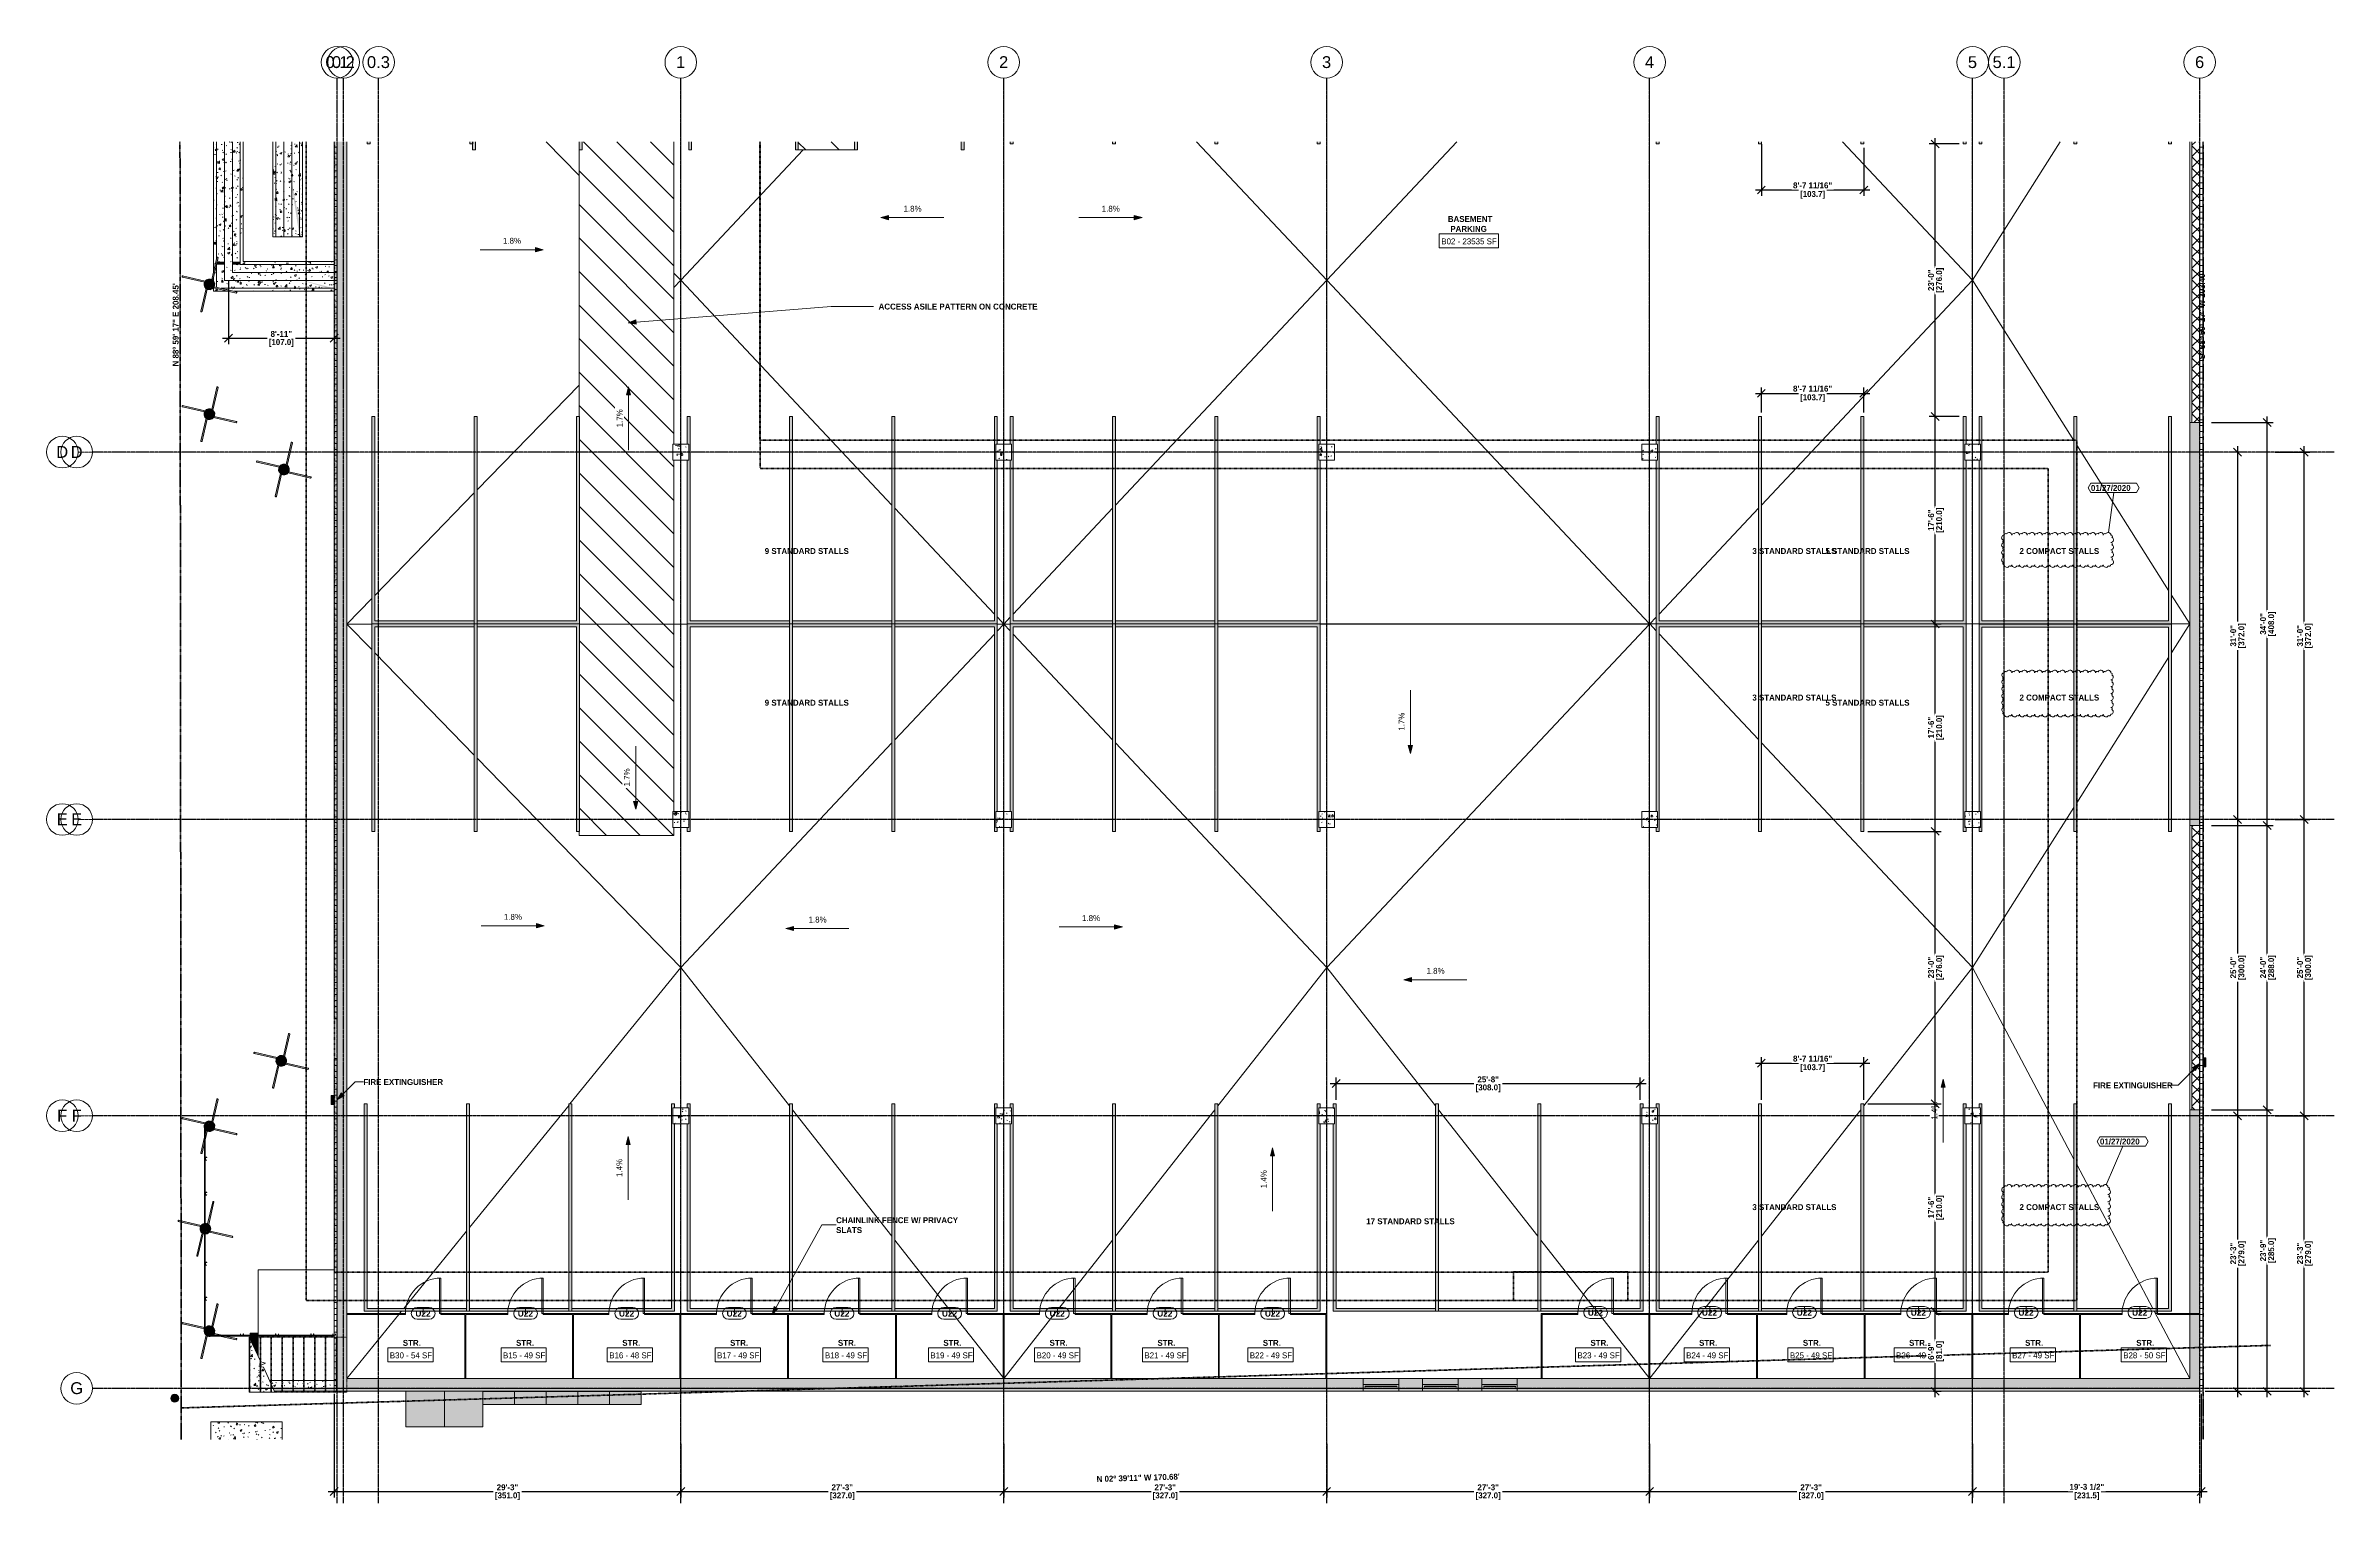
# Model space of a CAD drawing. Header units: inches. Extents: x -4124 to -1807, y 9775 to 11251.
import ezdxf

# ---------------------------------------------------------------- set-up
doc = ezdxf.new("R2010")
doc.units = ezdxf.units.IN
doc.header["$MEASUREMENT"] = 0
for name, pattern in [('Dash 1_16_', [0.125, 0.0625, -0.0625]), ('Double Dash 3_8_', [1, 0.375, -0.125, 0.125, -0.125, 0.125, -0.125]), ('Grid Line 1_2_', [0.875, 0.5, -0.125, 0.125, -0.125]), ('Grid Line 1_2__2_', [0.875, 0.5, -0.125, 0.125, -0.125]), ('Overhead 1_16_', [0.101562, 0.0625, -0.039062])]:
    doc.linetypes.add(name, pattern=pattern)
for name, color, linetype, lineweight in [('0-1', 7, 'Continuous', 5), ('0-2', 7, 'Continuous', 9), ('0-3', 50, 'Double Dash 3_8_', 60), ('0-4', 165, 'Continuous', 5), ('0-5', 155, 'Continuous', 5), ('A-ANNO-DIMS-1', 211, 'Continuous', 30), ('A-AREA-IDEN', 2, 'Continuous', 9), ('A-DOOR-1', 31, 'Continuous', 9), ('A-DOOR-IDEN', 31, 'Continuous', 9), ('A-FLOR-1', 53, 'Continuous', 18), ('A-FLOR-2', 7, 'Continuous', 9), ('A-FLOR-3', 192, 'Continuous', 9), ('A-FLOR-PATT-1', 253, 'Continuous', 9), ('A-FLOR-PATT-2', 251, 'Continuous', 9), ('A-GENM', 5, 'Continuous', 9), ('A-GLAZ-CURT-1', 13, 'Continuous', 9), ('A-GLAZ-CURT-2', 7, 'Continuous', 9), ('A-GLAZ-CWMG-1', 10, 'Continuous', 9), ('A-GLAZ-CWMG-2', 7, 'Continuous', 9), ('A-WALL-1', 250, 'Continuous', 18), ('A-WALL-2', 7, 'Continuous', 9), ('A-WALL-PATT-1', 253, 'Continuous', 9), ('A-WALL-PATT-2', 55, 'Continuous', 9), ('A-WALL-PATT-3', 251, 'Continuous', 9), ('C-PROP-LINE-1', 50, 'Double Dash 3_8_', 60), ('C-PROP-LINE-2', 50, 'Dash 1_16_', 60), ('E-ELEC-EQPM-1', 251, 'Continuous', 9), ('E-ELEC-EQPM-2', 7, 'Continuous', 9), ('E-FIRE-1', 253, 'Continuous', 9), ('E-FIRE-2', 7, 'Continuous', 9), ('E-LITE-EQPM-1', 47, 'Continuous', 9), ('E-LITE-EQPM-2', 7, 'Continuous', 9), ('G-ANNO-DIMS', 111, 'Continuous', 9), ('G-ANNO-REVC', 71, 'Continuous', 20), ('G-ANNO-REVC-IDEN', 71, 'Continuous', 20), ('G-ANNO-REVC-IDEN-1', 71, 'Continuous', 9), ('G-ANNO-TEXT', 231, 'Continuous', 9), ('G-ANNO-TEXT-1', 147, 'Continuous', 20), ('G-ANNO-TEXT-2', 165, 'Continuous', 20), ('S-COLS', 52, 'Continuous', 9), ('S-COLS-1', 7, 'Continuous', 9), ('S-FNDN', 32, 'Continuous', 18), ('S-FNDN-1', 9, 'Continuous', 5), ('S-FNDN-2', 8, 'Continuous', 18), ('S-FNDN-3', 252, 'Continuous', 5), ('S-FNDN-4', 254, 'Continuous', 18), ('S-FNDN-5', 7, 'Continuous', 9), ('S-FNDN-6', 251, 'Continuous', 9), ('S-FNDN-7', 253, 'Continuous', 9), ('S-FNDN-8', 32, 'Continuous', 9), ('S-GRID-1', 1, 'Grid Line 1_2_', 9), ('S-GRID-2', 1, 'Grid Line 1_2__2_', 30), ('S-GRID-IDEN', 1, 'Continuous', 9), ('S-GRID-IDEN-1', 147, 'Continuous', 9), ('S-STRS-1', 7, 'Continuous', 9), ('S-STRS-2', 251, 'Continuous', 9), ('S-STRS-3', 7, 'Overhead 1_16_', 9), ('S-STRS-MBND-1', 7, 'Overhead 1_16_', 9), ('S-STRS-MBND-2', 7, 'Continuous', 9)]:
    doc.layers.add(name, color=color, linetype=linetype, lineweight=lineweight)
doc.styles.add('Arial', font='arial.ttf', dxfattribs={"height": 12})
doc.styles.add('Arial_B', font='arialbd.ttf', dxfattribs={"height": 6})
doc.styles.add('Century Gothic', font='ufonts.com_century-gothic.ttf', dxfattribs={"height": 6})
doc.styles.add('Century Gothic_B', font='GOTHICB.TTF', dxfattribs={"height": 6})
doc.dimstyles.new('OD__1_16__Tol__', dxfattribs={"dimscale": 12, "dimtxt": 6.26501, "dimasz": 0.666667, "dimexe": 0.5, "dimexo": 0.333333, "dimgap": 0.083333, "dimtad": 1, "dimdec": 4, "dimrnd": 0.0625, "dimzin": 3, "dimdsep": 46, "dimlunit": 4, "dimtxsty": 'Century Gothic_B', "dimblk1": 'OBLIQUE', "dimblk2": 'OBLIQUE', "dimsah": 1, "dimcen": 0.09, "dimdle": 0.5, "dimazin": 0, "dimtfac": 1, "dimtdec": 4, "dimtix": 1, "dimtmove": 0, "dimatfit": 3, "dimfxl": 1, "dimtvp": 1, "dimtfill": 1, "dimfrac": 2, "dimtolj": 1, "dimtzin": 0, "dimlwd": 30, "dimlwe": 30, "dimarcsym": 2})
pattern_1 = [(0, (0, 0), (0, 6), []), (90, (0, 0), (-6, 4e-16), [])]
pattern_2 = [(50, (0, 0), (18.362056, -1.606828), [1.92, -21.12]), (355, (0, 0), (-3.552257, 19.255874), [1.536, -16.896]), (100.451, (1.53, -0.134), (14.81021, 17.649286), [1.632, -17.949]), (46.184, (0, 5.12), (27.32125, -4.237615), [2.88, -31.68]), (96.636, (2.277, 4.767), (23.927535, 24.937167), [2.448, -26.924]), (351.184, (0, 5.12), (23.927645, 24.937426), [2.304, -25.344]), (21, (2.56, 3.84), (15.28081, -10.307465), [1.92, -21.12]), (326, (2.56, 3.84), (6.22856, 18.563735), [1.536, -16.896]), (71.451, (3.833, 2.981), (21.509846, 8.25628), [1.632, -17.949]), (37.5, (0, 0), (0.3110953, 8.5225365), [0.845, -15.846, 0.845, -16.307, -16.96]), (37.5, (0, 0), (0.3110953, 8.5225365), [-33.843, 0.845, -16.115]), (7.5, (0, 0), (6.7346365, 10.0974314), [0.845, -8.934, 0.845, -15.462, -6.464]), (7.5, (0, 0), (6.7346365, 10.0974314), [-26.086, 0.845, -5.619]), (327.5, (-5.709, 0), (13.6661073, -0.5771864), [0.845, -5.555, 0.845, -19.123, -26.496]), (327.5, (-5.709, 0), (13.6661073, -0.5771864), [-26.368, 0.845, -25.651]), (317.5, (-8.269, 0), (14.929853, 2.562859), [0.845, -7.475, 0.845, -12.416, -18.816]), (317.5, (-8.269, 0), (14.929853, 2.562859), [-21.581, 0.845, -17.971])]
pattern_3 = [(45, (0, 0), (-5.656854, 5.656854), []), (135, (0, 0), (-5.656854, -5.656854), [])]

# ---------------------------------------------------------------- blocks, each defined once
blk = doc.blocks.new('Pathway_Cooper_McGraw-Edison _BSC-BRC_Round - Pathway_Cooper_McGraw-Edison _BSC-BRC_Round-2028611-ENLARGED FLOOR PLAN - BASEMENT - WEST')
at = {"layer": 'E-LITE-EQPM-1'}
blk.add_hatch(color=256, dxfattribs=at).paths.add_polyline_path([(0, -4), (1, -3.9), (2, -3.5), (2.8, -2.8), (3.5, -2), (3.9, -1), (4, 0), (3.9, 1), (3.5, 2), (2.8, 2.8), (2, 3.5), (1, 3.9), (0, 4), (-1, 3.9), (-2, 3.5), (-2.8, 2.8), (-3.5, 2), (-3.9, 1), (-4, 0), (-3.9, -1), (-3.5, -2), (-2.8, -2.8), (-2, -3.5), (-1, -3.9)], flags=0)
at = {"layer": 'E-LITE-EQPM-2'}
for start, end in [(360, 180), (180, 360)]:
    blk.add_arc((0, 0), 4, start, end, dxfattribs=at)
blk = doc.blocks.new('Rectangular Mullion - louver-2514202-ENLARGED FLOOR PLAN - BASEMENT - WEST')
at = {"layer": 'A-GLAZ-CWMG-1'}
for points in [[(-2756.3, 9893.2), (-2756.3, 9893.3), (-2788.3, 9893.3), (-2788.3, 9893.2)], [(-2756.3, 9892.3), (-2756.3, 9893.2), (-2788.3, 9893.2), (-2788.3, 9892.3)]]:
    blk.add_hatch(color=256, dxfattribs=at).paths.add_polyline_path(points, flags=0)
at = {"layer": 'A-GLAZ-CWMG-2'}
for p, q in [((-2756.3, 9893.3), (-2788.3, 9893.3)), ((-2788.3, 9893.3), (-2788.3, 9893.2)), ((-2788.3, 9893.2), (-2756.3, 9893.2)), ((-2788.3, 9892.3), (-2788.3, 9893.2)), ((-2756.3, 9893.2), (-2756.3, 9893.3)), ((-2756.3, 9893.2), (-2756.3, 9892.3))]:
    blk.add_line(p, q, dxfattribs=at)
blk = doc.blocks.new('Rectangular Mullion - Louver Frame-2514203-ENLARGED FLOOR PLAN - BASEMENT - WEST')
at = {"layer": 'A-GLAZ-CWMG-1'}
h = blk.add_hatch(color=256, dxfattribs=at)
h.paths.add_polyline_path([(-2754.3, 9891.2), (-2754.3, 9895.2), (-2790.3, 9895.2), (-2790.3, 9891.2)], flags=0)
h.paths.add_polyline_path([(-2756.3, 9892.3), (-2788.3, 9892.3), (-2788.3, 9893.3), (-2756.3, 9893.3), (-2756.3, 9893.2)], flags=0)
at = {"layer": 'A-GLAZ-CWMG-2'}
for p, q in [((-2754.3, 9895.2), (-2790.3, 9895.2)), ((-2754.3, 9891.2), (-2790.3, 9891.2))]:
    blk.add_line(p, q, dxfattribs=at)
blk = doc.blocks.new('104416 - Fire Extinguishers - Wall - Class A - Light - 2A-3202366-ENLARGED FLOOR PLAN - BASEMENT - WEST')
at = {"layer": 'E-FIRE-1'}
blk.add_hatch(color=256, dxfattribs=at).paths.add_polyline_path([(13.6, -1.5), (13.6, -4.5), (22.8, -4.5), (22.8, -1.5), (16.2, -1.5)], flags=0)
at = {"layer": 'E-FIRE-2'}
for p, q in [((13.6, -4.5), (13.6, -1.5)), ((22.8, -4.5), (13.6, -4.5)), ((22.8, -1.5), (22.8, -4.5))]:
    blk.add_line(p, q, dxfattribs=at)
blk = doc.blocks.new('Horizontal_Siding - Horizontal_Siding-2855037-ENLARGED FLOOR PLAN - BASEMENT - WEST')
at = {"layer": 'A-GLAZ-CURT-1'}
blk.add_hatch(color=256, dxfattribs=at).paths.add_polyline_path([(17, -2.3), (17, -1.5), (-14.4, -1.5), (-14.5, -1.7), (-14.6, -1.8), (-14.7, -1.8), (-14.8, -1.9), (-15.1, -1.9), (-15.3, -1.8), (-15.4, -1.8), (-15.4, -1.7), (-15.6, -1.5), (-15.7, -1.5), (-17, -1.5), (-17, -2.3), (13.9, -2.3)], flags=0)
at = {"layer": 'A-GLAZ-CURT-2'}
for p, q in [((-15.6, -1.5), (-17, -1.5)), ((-17, -1.5), (-17, -2.3)), ((-17, -2.3), (17, -2.3)), ((17, -1.5), (-14.4, -1.5)), ((17, -2.3), (17, -1.5))]:
    blk.add_line(p, q, dxfattribs=at)
blk = doc.blocks.new('Horizontal_Siding - Horizontal_Siding-2855038-ENLARGED FLOOR PLAN - BASEMENT - WEST')
at = {"layer": 'A-GLAZ-CURT-1'}
blk.add_hatch(color=256, dxfattribs=at).paths.add_polyline_path([(17.7, -2.2), (17.7, -1.5), (-14.2, -1.5), (-14.2, -1.7), (-14.3, -2.3), (17.7, -2.3)], flags=0)
at = {"layer": 'A-GLAZ-CURT-2'}
for p, q in [((-14.3, -2.3), (17.7, -2.3)), ((17.7, -1.5), (-14.2, -1.5)), ((17.7, -2.3), (17.7, -1.5))]:
    blk.add_line(p, q, dxfattribs=at)
blk = doc.blocks.new('Horizontal_Siding - Horizontal_Siding-V1-ENLARGED FLOOR PLAN - BASEMENT - WEST')
at = {"layer": 'A-GLAZ-CURT-1'}
blk.add_hatch(color=256, dxfattribs=at).paths.add_polyline_path([(17.7, -1.5), (-17.7, -1.5), (-17.7, -2.3), (17.7, -2.3)], flags=0)
at = {"layer": 'A-GLAZ-CURT-2'}
for p, q in [((17.7, -1.5), (-17.7, -1.5)), ((-17.7, -1.5), (-17.7, -2.3)), ((-17.7, -2.3), (17.7, -2.3)), ((17.7, -2.3), (17.7, -1.5))]:
    blk.add_line(p, q, dxfattribs=at)
blk = doc.blocks.new('Horizontal_Siding - Horizontal_Siding-V2-ENLARGED FLOOR PLAN - BASEMENT - WEST')
at = {"layer": 'A-GLAZ-CURT-1'}
blk.add_hatch(color=256, dxfattribs=at).paths.add_polyline_path([(17, -2.3), (17, -1.9), (16.9, -1.9), (16.6, -1.9), (16.5, -1.8), (16.3, -1.8), (16.3, -1.7), (16.1, -1.5), (16.1, -1.5), (-17, -1.5), (-17, -2.3), (16.7, -2.3)], flags=0)
at = {"layer": 'A-GLAZ-CURT-2'}
for p, q in [((16.1, -1.5), (-17, -1.5)), ((-17, -1.5), (-17, -2.3)), ((-17, -2.3), (17, -2.3)), ((17, -2.3), (17, -1.8))]:
    blk.add_line(p, q, dxfattribs=at)
blk = doc.blocks.new('Rectangular Mullion - RAILING POST-2669755-ENLARGED FLOOR PLAN - BASEMENT - WEST')
at = {"layer": 'A-GLAZ-CWMG-2'}
blk.add_hatch(color=256, dxfattribs=at).paths.add_polyline_path([(1.5, 0.2), (1.5, 0), (1.4, 0.1), (1.3, 0.2), (1.2, 1.2), (-1.2, 1.2), (-1.3, 0.2), (-1.4, 0.1), (-1.5, 0), (-1.5, 1.5), (1.5, 1.5), (1.5, 1.2)], flags=0)
for p, q in [((-1.5, 0), (-1.5, 1.5)), ((-1.5, 1.5), (1.5, 1.5)), ((-1.2, 1.2), (-1.3, 0.2)), ((1.2, 1.2), (-1.2, 1.2)), ((1.3, 0.2), (1.2, 1.2)), ((1.5, 1.5), (1.5, 0))]:
    blk.add_line(p, q, dxfattribs=at)
for centre, radius, start, end in [((-1.5, 0.2), 0.21, 270, 0.528), ((1.5, 0.2), 0.211, 179.472, 270)]:
    blk.add_arc(centre, radius, start, end, dxfattribs=at)
blk = doc.blocks.new('Rectangular Mullion - RAILING POST-2680127-ENLARGED FLOOR PLAN - BASEMENT - WEST')
at = {"layer": 'A-GLAZ-CWMG-2'}
h = blk.add_hatch(color=256, dxfattribs=at)
h.paths.add_polyline_path([(0, 0.2), (0, 0), (-0.1, 0.1), (-0.2, 0.2), (-0.3, 1.2), (-1.1, 1.2), (-1.2, 1.5), (0, 1.5), (0, 0.2)], flags=0)
h.paths.add_polyline_path([(-2.4, 1.5), (-2.4, 1.3), (-2.4, 1.2), (-2.7, 1.2), (-2.8, 0.7), (-3, 0.7), (-3, 1.5), (-2.4, 1.5)], flags=0)
for p, q in [((-3, 0.7), (-3, 1.5)), ((-3, 1.5), (-2.4, 1.5)), ((-2.7, 1.2), (-2.8, 0.7)), ((-2.4, 1.2), (-2.7, 1.2)), ((-1.2, 1.5), (0, 1.5)), ((-0.3, 1.2), (-1.1, 1.2)), ((-0.2, 0.2), (-0.3, 1.2)), ((0, 1.5), (0, 0))]:
    blk.add_line(p, q, dxfattribs=at)
blk.add_arc((0, 0.2), 0.211, 179.472, 270, dxfattribs=at)
blk = doc.blocks.new('Rectangular Mullion - RAILING POST-2806293-ENLARGED FLOOR PLAN - BASEMENT - WEST')
at = {"layer": 'A-GLAZ-CWMG-2'}
blk.add_hatch(color=256, dxfattribs=at).paths.add_polyline_path([(-2.9, 0.7), (-2.8, 0.7), (-2.7, 1.2), (-0.3, 1.2), (-0.2, 0.2), (-0.1, 0.1), (0, 0), (0, 1.5), (-2.8, 1.5), (-2.8, 1.3), (-2.9, 1.1), (-2.9, 0.8)], flags=0)
for p, q in [((0, 1.5), (-2.8, 1.5)), ((-2.8, 0.7), (-2.7, 1.2)), ((-2.7, 1.2), (-0.3, 1.2)), ((-0.3, 1.2), (-0.2, 0.2)), ((0, 0), (0, 1.5))]:
    blk.add_line(p, q, dxfattribs=at)
blk.add_arc((0, 0.2), 0.21, 179.472, 270, dxfattribs=at)
blk = doc.blocks.new('Horizontal_Siding - Horizontal_Siding-3202367-ENLARGED FLOOR PLAN - BASEMENT - WEST')
at = {"layer": 'A-GLAZ-CURT-1'}
blk.add_hatch(color=256, dxfattribs=at).paths.add_polyline_path([(-11.1, 2.2), (-11.1, 1.5), (11.1, 1.5), (11.1, 2.2)], flags=0)
at = {"layer": 'A-GLAZ-CURT-2'}
for p, q in [((11.1, 2.2), (-11.1, 2.2)), ((-11.1, 2.2), (-11.1, 1.5)), ((-11.1, 1.5), (11.1, 1.5)), ((11.1, 1.5), (11.1, 2.2))]:
    blk.add_line(p, q, dxfattribs=at)
blk = doc.blocks.new('Horizontal_Siding - Horizontal_Siding-3202368-ENLARGED FLOOR PLAN - BASEMENT - WEST')
at = {"layer": 'A-GLAZ-CURT-1'}
blk.add_hatch(color=256, dxfattribs=at).paths.add_polyline_path([(-17.8, 2.2), (-17.8, 1.5), (17.8, 1.5), (17.8, 2.2)], flags=0)
at = {"layer": 'A-GLAZ-CURT-2'}
for p, q in [((17.8, 2.2), (-17.8, 2.2)), ((-17.8, 2.2), (-17.8, 1.5)), ((-17.8, 1.5), (17.8, 1.5)), ((17.8, 1.5), (17.8, 2.2))]:
    blk.add_line(p, q, dxfattribs=at)
blk = doc.blocks.new('Horizontal_Siding - Horizontal_Siding-3202369-ENLARGED FLOOR PLAN - BASEMENT - WEST')
at = {"layer": 'A-GLAZ-CURT-1'}
blk.add_hatch(color=256, dxfattribs=at).paths.add_polyline_path([(5, 2.2), (-17.1, 2.2), (-17.1, 1.5), (14.3, 1.5), (14.4, 1.8), (14.6, 2), (14.7, 2), (14.9, 2), (15, 2), (15.2, 2), (15.3, 1.9), (15.5, 1.8), (15.5, 1.7), (15.6, 1.7), (15.6, 1.5), (17.1, 1.5), (17.1, 2.2), (5.1, 2.2)], flags=0)
at = {"layer": 'A-GLAZ-CURT-2'}
for p, q in [((17.1, 2.2), (-17.1, 2.2)), ((-17.1, 2.2), (-17.1, 1.5)), ((-17.1, 1.5), (14.3, 1.5)), ((15.6, 1.5), (17.1, 1.5)), ((17.1, 1.5), (17.1, 2.2))]:
    blk.add_line(p, q, dxfattribs=at)
blk = doc.blocks.new('Rectangular Mullion - RAILING POST-2666421-ENLARGED FLOOR PLAN - BASEMENT - WEST')
at = {"layer": 'A-GLAZ-CWMG-2'}
blk.add_hatch(color=256, dxfattribs=at).paths.add_polyline_path([(0, -1.5), (-1.5, -1.5), (-1.5, 0), (-1.4, -0.1), (-1.3, -0.2), (-1.2, -1.2), (1.2, -1.2), (1.3, -0.2), (1.4, -0.1), (1.5, 0), (1.5, -1.5)], flags=0)
for p, q in [((-1.5, -1.5), (-1.5, 0)), ((1.5, 0), (1.5, -1.5)), ((1.5, -1.5), (-1.5, -1.5)), ((-1.3, -0.2), (-1.2, -1.2)), ((-1.2, -1.2), (1.2, -1.2)), ((1.2, -1.2), (1.3, -0.2))]:
    blk.add_line(p, q, dxfattribs=at)
for centre, radius, start, end in [((-1.5, -0.2), 0.211, 359.472, 90), ((1.5, -0.2), 0.21, 90, 180.528)]:
    blk.add_arc(centre, radius, start, end, dxfattribs=at)
blk = doc.blocks.new('Rectangular Mullion - RAILING POST-2680133-ENLARGED FLOOR PLAN - BASEMENT - WEST')
at = {"layer": 'A-GLAZ-CWMG-2'}
blk.add_hatch(color=256, dxfattribs=at).paths.add_polyline_path([(-1.2, -1.5), (-3, -1.5), (-3, -0.9), (-2.7, -0.9), (-2.7, -1.2), (-0.3, -1.2), (-0.2, -0.2), (-0.2, -0.1), (0, 0), (0, -1.5), (-1.1, -1.5)], flags=0)
for p, q in [((0, 0), (0, -1.5)), ((-3, -1.3), (-3, -0.9)), ((0, -1.5), (-3, -1.5)), ((-2.7, -0.9), (-2.7, -1.2)), ((-2.7, -1.2), (-0.3, -1.2)), ((-0.3, -1.2), (-0.2, -0.2))]:
    blk.add_line(p, q, dxfattribs=at)
blk.add_arc((0, -0.2), 0.21, 90, 180.528, dxfattribs=at)
blk = doc.blocks.new('Rectangular Mullion - RAILING POST-2806290-ENLARGED FLOOR PLAN - BASEMENT - WEST')
at = {"layer": 'A-GLAZ-CWMG-2'}
blk.add_hatch(color=256, dxfattribs=at).paths.add_polyline_path([(-1.5, -1.5), (-1.5, -1.2), (-2.7, -1.2), (-2.8, -0.2), (-2.9, -0.1), (-3, 0), (-3, -1.5)], flags=0)
for p, q in [((-3, 0), (-3, -1.5)), ((0, -1.5), (0, 0)), ((-3, -1.5), (0, -1.5)), ((-2.7, -1.2), (-2.8, -0.2)), ((-0.3, -1.2), (-2.7, -1.2)), ((-0.2, -0.2), (-0.3, -1.2))]:
    blk.add_line(p, q, dxfattribs=at)
for centre, start, end in [((-3, -0.2), 359.472, 90), ((0, -0.2), 90, 180.528)]:
    blk.add_arc(centre, 0.21, start, end, dxfattribs=at)
blk = doc.blocks.new('Horizontal_Siding - Horizontal_Siding-V3-ENLARGED FLOOR PLAN - BASEMENT - WEST')
at = {"layer": 'A-GLAZ-CURT-1'}
blk.add_hatch(color=256, dxfattribs=at).paths.add_polyline_path([(14.2, -1.7), (14.2, -1.5), (-17.7, -1.5), (-17.7, -2.3), (13.1, -2.3), (13.1, -2), (13.2, -1.9), (13.3, -1.7), (13.4, -1.7), (13.4, -1.6), (13.6, -1.6), (13.8, -1.6), (14.2, -1.7)], flags=0)
at = {"layer": 'A-GLAZ-CURT-2'}
for p, q in [((14.2, -1.5), (-17.7, -1.5)), ((-17.7, -1.5), (-17.7, -2.3)), ((-17.7, -2.3), (13.1, -2.3))]:
    blk.add_line(p, q, dxfattribs=at)
blk = doc.blocks.new('262400 - Switchboards and Panelboards - Electric Panel - Generic - 262400 - Switchboards and Panelboards - Electric Panel - Generic-2655902-ENLARGED FLOOR PLAN - BASEMENT - WEST')
at = {"layer": 'E-ELEC-EQPM-1'}
blk.add_hatch(color=256, dxfattribs=at).paths.add_polyline_path([(0, 36), (0, 0), (39, 0), (39, 36), (37, 36)], flags=0)
at = {"layer": 'E-ELEC-EQPM-2'}
for p, q in [((39, 36), (0, 36)), ((0, 36), (0, 0)), ((39, 0), (39, 36)), ((0, 0), (39, 0))]:
    blk.add_line(p, q, dxfattribs=at)
blk = doc.blocks.new('262400 - Switchboards and Panelboards - Electric Panel - Generic - 262400 - Switchboards and Panelboards - Electric Panel - Generic-2842581-ENLARGED FLOOR PLAN - BASEMENT - WEST')
at = {"layer": 'E-ELEC-EQPM-1'}
blk.add_hatch(color=256, dxfattribs=at).paths.add_polyline_path([(0, 13), (0, 0), (32, 0), (32, 13)], flags=0)
at = {"layer": 'E-ELEC-EQPM-2'}
for p, q in [((32, 13), (0, 13)), ((0, 13), (0, 0)), ((0, 0), (32, 0)), ((32, 0), (32, 13))]:
    blk.add_line(p, q, dxfattribs=at)
blk = doc.blocks.new('Family - ___-1878357-ENLARGED FLOOR PLAN - BASEMENT - WEST')
at = {"layer": 'C-PROP-LINE-1'}
for p, q in [((-3988.4, 11153.5), (-3987.3, 10009.1)), ((-3987.3, 10009.1), (-3987.2, 9980.2)), ((-3987.2, 9980.2), (-3987.1, 9839.3))]:
    blk.add_line(p, q, dxfattribs=at)
blk = doc.blocks.new('Family - ___-2657144-ENLARGED FLOOR PLAN - BASEMENT - WEST')
at = {"layer": 'C-PROP-LINE-1'}
blk.add_line((-1939.8, 11153.5), (-1939.8, 9839.3), dxfattribs=at)
blk = doc.blocks.new('Family - ___-2835860-ENLARGED FLOOR PLAN - BASEMENT - WEST')
at = {"layer": 'C-PROP-LINE-2'}
for p, q in [((-3860.7, 9980.2), (-3860.7, 11153.5)), ((-3401.4, 11153.5), (-3401.4, 10851.4)), ((-2067.9, 10851.4), (-3401.4, 10851.4)), ((-2067.9, 9980.2), (-2067.9, 10851.4)), ((-2638.1, 10009.1), (-2638.1, 9980.2)), ((-2522.5, 10009.1), (-2638.1, 10009.1)), ((-2522.5, 9980.2), (-2522.5, 10009.1)), ((-2638.1, 9980.2), (-3860.7, 9980.2)), ((-2067.9, 9980.2), (-2522.5, 9980.2))]:
    blk.add_line(p, q, dxfattribs=at)
blk = doc.blocks.new('Family - ___-2835903-ENLARGED FLOOR PLAN - BASEMENT - WEST')
at = {"layer": 'C-PROP-LINE-2'}
for p, q in [((-3831.8, 10008.8), (-3831.8, 11153.5)), ((-3400.9, 11153.5), (-3400.9, 10822.5)), ((-2096.8, 10822.5), (-3400.9, 10822.5)), ((-2096.8, 10008.8), (-2096.8, 10822.5)), ((-2096.8, 10008.8), (-3831.8, 10008.8))]:
    blk.add_line(p, q, dxfattribs=at)
blk = doc.blocks.new('Family - ___-2835932-ENLARGED FLOOR PLAN - BASEMENT - WEST')
at = {"layer": 'C-PROP-LINE-2'}
for p, q in [((-3860.7, 9980.2), (-3860.7, 11153.5)), ((-3401.4, 11153.5), (-3401.4, 10851.4)), ((-2067.9, 10851.4), (-3401.4, 10851.4)), ((-2067.9, 9980.2), (-2067.9, 10851.4)), ((-2067.9, 9980.2), (-3860.7, 9980.2))]:
    blk.add_line(p, q, dxfattribs=at)
blk = doc.blocks.new('Family - ___-2855424-ENLARGED FLOOR PLAN - BASEMENT - WEST')
at = {"layer": 'C-PROP-LINE-2'}
blk.add_line((-3987.1, 9871.4), (-1871.6, 9934.7), dxfattribs=at)
blk = doc.blocks.new('Grid - Grid Head - Circle-50561-ENLARGED FLOOR PLAN - BASEMENT - WEST')
at = {"layer": 'S-GRID-IDEN-1'}
for start, end in [(360, 180), (180, 360)]:
    blk.add_arc((0, 0), 0.25, start, end, dxfattribs=at)
blk = doc.blocks.new('CTR - 1st Phase - Shell_rvt-1-ENLARGED FLOOR PLAN - BASEMENT - WEST')
at = {"layer": 'A-FLOR-PATT-1'}
h = blk.add_hatch(dxfattribs=at)
h.set_pattern_fill('FP_2', color=256, style=0, pattern_type=2)
h.set_pattern_definition(pattern_2)
h.paths.add_polyline_path([(-3885.1, 9839.3), (-3885.1, 9857.2), (-3957.1, 9857.2), (-3957.1, 9839.3), (-3892.4, 9839.3)], flags=0)
at = {"layer": 'A-WALL-PATT-1'}
h = blk.add_hatch(dxfattribs=at)
h.set_pattern_fill('FP_1', color=256, style=0, pattern_type=2)
h.set_pattern_definition(pattern_1)
h.paths.add_polyline_path([(-3832.3, 9888.2), (-3829.3, 9888.2), (-3829.3, 10225.2), (-3832.3, 10225.2), (-3832.3, 9891.2)], flags=0)
h.paths.add_polyline_path([(-3829.3, 10265.2), (-3829.3, 11153.5), (-3832.3, 11153.5), (-3832.3, 10265.2)], flags=0)
h = blk.add_hatch(dxfattribs=at)
h.set_pattern_fill('FP_1', color=256, style=0, pattern_type=2)
h.set_pattern_definition(pattern_1)
h.paths.add_polyline_path([(-1940.3, 10869.2), (-1940.3, 11153.5), (-1943.3, 11153.5), (-1943.3, 10869.2)], flags=0)
h = blk.add_hatch(dxfattribs=at)
h.set_pattern_fill('FP_1', color=256, style=0, pattern_type=2)
h.set_pattern_definition(pattern_1)
h.paths.add_polyline_path([(-1940.3, 10461.2), (-1940.3, 10869.2), (-1943.3, 10869.2), (-1943.3, 10461.2)], flags=0)
h = blk.add_hatch(dxfattribs=at)
h.set_pattern_fill('FP_1', color=256, style=0, pattern_type=2)
h.set_pattern_definition(pattern_1)
h.paths.add_polyline_path([(-1940.3, 10173.2), (-1940.3, 10461.2), (-1943.3, 10461.2), (-1943.3, 10173.2)], flags=0)
h = blk.add_hatch(dxfattribs=at)
h.set_pattern_fill('FP_1', color=256, style=0, pattern_type=2)
h.set_pattern_definition(pattern_1)
h.paths.add_polyline_path([(-1940.3, 9888.2), (-1940.3, 10173.2), (-1943.3, 10173.2), (-1943.3, 9888.2)], flags=0)
at = {"layer": 'A-WALL-PATT-2'}
h = blk.add_hatch(dxfattribs=at)
h.set_pattern_fill('FP_2', color=256, style=0, pattern_type=2)
h.set_pattern_definition(pattern_2)
h.paths.add_polyline_path([(-3942.9, 11021.1), (-3935.3, 11021.1), (-3935.3, 11153.5), (-3943.3, 11153.5), (-3943.3, 11021.1)], flags=0)
h = blk.add_hatch(dxfattribs=at)
h.set_pattern_fill('FP_2', color=256, style=0, pattern_type=2)
h.set_pattern_definition(pattern_2)
h.paths.add_polyline_path([(-3883.3, 11057.1), (-3875.3, 11057.1), (-3875.3, 11153.5), (-3883.3, 11153.5)], flags=0)
h = blk.add_hatch(dxfattribs=at)
h.set_pattern_fill('FP_2', color=256, style=0, pattern_type=2)
h.set_pattern_definition(pattern_2)
h.paths.add_polyline_path([(-3943.3, 11013.1), (-3935.3, 11021.1), (-3943.3, 11021.1), (-3943.3, 11020)], flags=0)
at = {"layer": 'S-FNDN-1'}
for points in [[(-3867.3, 11057.1), (-3867.3, 11072.4), (-3875.3, 11113.2), (-3875.3, 11109.1)], [(-3832.3, 11005.1), (-3864, 11013.1), (-3864.2, 11013.1), (-3838.8, 11005.1)]]:
    blk.add_hatch(color=256, dxfattribs=at).paths.add_polyline_path(points, flags=0)
h = blk.add_hatch(color=256, dxfattribs=at)
h.paths.add_polyline_path([(-3909.3, 9923.9), (-3909.3, 9944.2), (-3917.3, 9944.2), (-3917.3, 9941)], flags=0)
h.paths.add_polyline_path([(-3909.3, 9944.9), (-3909.3, 9947.2), (-3917.3, 9947.2), (-3917.3, 9944.9)], flags=0)
at = {"layer": 'S-FNDN-2'}
h = blk.add_hatch(color=256, dxfattribs=at)
h.paths.add_polyline_path([(-3164.5, 9888.2), (-2790.3, 9888.2), (-2790.3, 9891.2), (-3829.3, 9891.2), (-3829.3, 9888.2), (-3759.6, 9888.2), (-3759.6, 9888.4), (-3681.6, 9888.4), (-3681.6, 9888.2), (-3218.8, 9888.2)], flags=0)
h.paths.add_polyline_path([(-3832.3, 9888.2), (-3832.3, 9891.2), (-3894.1, 9891.2), (-3892.7, 9888.2), (-3885.1, 9888.2)], flags=0)
h.paths.add_polyline_path([(-1953.3, 9888.2), (-1943.3, 9888.2), (-1943.3, 9891.2), (-2634.3, 9891.2), (-2634.3, 9888.2), (-1953.8, 9888.2)], flags=0)
h.paths.add_polyline_path([(-2670.3, 9888.2), (-2670.3, 9891.2), (-2694.3, 9891.2), (-2694.3, 9888.2), (-2679.9, 9888.2)], flags=0)
h.paths.add_polyline_path([(-2730.3, 9888.2), (-2730.3, 9891.2), (-2754.3, 9891.2), (-2754.3, 9888.2)], flags=0)
at = {"layer": 'S-FNDN-3'}
for points in [[(-2754.3, 9888.2), (-2754.3, 9891.2), (-2790.3, 9891.2), (-2790.3, 9888.2)], [(-2694.3, 9888.2), (-2694.3, 9891.2), (-2730.3, 9891.2), (-2730.3, 9888.2)], [(-2634.3, 9888.2), (-2634.3, 9891.2), (-2670.3, 9891.2), (-2670.3, 9888.2)]]:
    blk.add_hatch(color=256, dxfattribs=at).paths.add_polyline_path(points, flags=0)
at = {"layer": 'S-FNDN-4'}
h = blk.add_hatch(color=256, dxfattribs=at)
h.paths.add_polyline_path([(-3943.3, 11029.1), (-3943.3, 11032.1), (-3950.8, 11032.1), (-3951.3, 11029.8), (-3951.3, 11029.1), (-3949.9, 11029.1)], flags=0)
h.paths.add_polyline_path([(-3927.3, 11029.1), (-3927.3, 11032.1), (-3935.3, 11032.1), (-3935.3, 11029.1)], flags=0)
at = {"layer": 'S-STRS-2'}
h = blk.add_hatch(dxfattribs=at)
h.set_pattern_fill('FP_2', color=256, style=0, pattern_type=2)
h.set_pattern_definition(pattern_2)
h.paths.add_polyline_path([(-3917.3, 9887.2), (-3907.3, 9887.2), (-3907.3, 9913.3), (-3908.7, 9913.6), (-3907.3, 9914.2), (-3907.3, 9919.6), (-3918.3, 9943.2), (-3918.3, 9887.2)], flags=0)
h = blk.add_hatch(dxfattribs=at)
h.set_pattern_fill('FP_3', color=256, style=0, pattern_type=2)
h.set_pattern_definition(pattern_2)
h.paths.add_polyline_path([(-3904.6, 9887.2), (-3896.3, 9887.2), (-3896.3, 9896), (-3904, 9912.5), (-3907.3, 9913.3), (-3907.3, 9887.2)], flags=0)
h.paths.add_polyline_path([(-3907.3, 9914.2), (-3901.9, 9916.8), (-3906.5, 9917.9), (-3907.3, 9919.6), (-3907.3, 9917.9)], flags=0)
h = blk.add_hatch(dxfattribs=at)
h.set_pattern_fill('FP_3', color=256, style=0, pattern_type=2)
h.set_pattern_definition(pattern_2)
h.paths.add_polyline_path([(-3892.4, 9887.2), (-3892.2, 9887.2), (-3896.3, 9896), (-3896.3, 9887.2)], flags=0)
at = {"layer": 'A-FLOR-1'}
for p, q in [((-3584.3, 11119.2), (-3617.6, 11153.5)), ((-3154.3, 10847.2), (-3154.3, 11153.5)), ((-2827.3, 11013.2), (-2959.1, 11153.5)), ((-2827.3, 11013.2), (-2695.5, 11153.5)), ((-2500.3, 10847.2), (-2500.3, 11153.5)), ((-2173.3, 11013.2), (-2305.1, 11153.5)), ((-2173.3, 11013.2), (-2084.6, 11153.5)), ((-3481.3, 11013.2), (-3357.3, 11145.2)), ((-3481.3, 11013.2), (-3488.3, 11020.4)), ((-3481.3, 11013.2), (-3488.3, 11006)), ((-3267.5, 10785.5), (-3481.3, 11013.2)), ((-3041.2, 10785.5), (-2827.3, 11013.2)), ((-2500.3, 10665.3), (-2827.3, 11013.2)), ((-2173.3, 11013.2), (-2387.2, 10785.5)), ((-2070.8, 10851.1), (-2173.3, 11013.2)), ((-3584.3, 10907.1), (-3687.5, 10800.9)), ((-1974.8, 10699.2), (-2067.8, 10846.3)), ((-3154.3, 10665.1), (-3154.3, 10831.2)), ((-2500.3, 10665.3), (-2500.3, 10831.2)), ((-3690.5, 10797.8), (-3791.2, 10694.1)), ((-3163.8, 10675.2), (-3264.5, 10782.3)), ((-3144.8, 10675.2), (-3044.2, 10782.3)), ((-2390.2, 10782.3), (-2490.8, 10675.2)), ((-3794.2, 10691), (-3819.3, 10665.1)), ((-1953.3, 10665.2), (-1971.8, 10694.5)), ((-3794.2, 10639.2), (-3819.3, 10665.1)), ((-3794.2, 10665.1), (-3819.3, 10665.1)), ((-3474.8, 10665.1), (-3583.8, 10665.1)), ((-3154.3, 10665.1), (-3160.8, 10672)), ((-3160.8, 10658.2), (-3154.3, 10665.1)), ((-3154.3, 10665.1), (-3160.8, 10665.1)), ((-3154.3, 10665.1), (-3147.8, 10672)), ((-3154.3, 10475.2), (-3154.3, 10665.1)), ((-3147.8, 10658.2), (-3154.3, 10665.1)), ((-3147.8, 10665.1), (-3154.3, 10665.1)), ((-3147.8, 10665.1), (-3154.3, 10665.1)), ((-2500.3, 10665.3), (-2833.8, 10665.2)), ((-2500.3, 10665.1), (-2833.8, 10665.1)), ((-2827.3, 10317.3), (-2500.3, 10665.1)), ((-2500.3, 10665.1), (-2500.3, 10665.3)), ((-2500.2, 10665.2), (-2500.3, 10665.3)), ((-2500.2, 10665.2), (-2500.3, 10665.1)), ((-2500.3, 10475.2), (-2500.3, 10665.1)), ((-2493.8, 10672), (-2500.2, 10665.2)), ((-2493.8, 10658.4), (-2500.2, 10665.2)), ((-2500.2, 10665.2), (-2493.8, 10665.2)), ((-2179.8, 10665.2), (-2166.8, 10665.2)), ((-1971.8, 10665.2), (-1953.3, 10665.2)), ((-1953.3, 10665.2), (-1971.8, 10635.9)), ((-3690.5, 10532.5), (-3791.2, 10636.1)), ((-3264.5, 10547.9), (-3163.8, 10655)), ((-3044.2, 10547.9), (-3144.8, 10655)), ((-2390.2, 10548.1), (-2490.8, 10655.2)), ((-1974.8, 10631.2), (-2067.8, 10484.1)), ((-3481.3, 10317.3), (-3267.5, 10544.7)), ((-2827.3, 10317.3), (-3041.2, 10544.7)), ((-2173.3, 10317.2), (-2387.2, 10544.9)), ((-3481.3, 10317.3), (-3687.5, 10529.4)), ((-2070.8, 10479.4), (-2173.3, 10317.2)), ((-3154.3, 10175.2), (-3154.3, 10459.2)), ((-2500.3, 10175.2), (-2500.3, 10459.2)), ((-3593.5, 10179.2), (-3481.3, 10317.3)), ((-3371.2, 10177.1), (-3481.3, 10317.3)), ((-2937.5, 10177.1), (-2827.3, 10317.3)), ((-2717.2, 10177.1), (-2827.3, 10317.3)), ((-2173.3, 10317.2), (-2283.5, 10177.1)), ((-2070.8, 10123.4), (-2173.3, 10317.2)), ((-3695.2, 10054), (-3594.5, 10178)), ((-3267.5, 10045.2), (-3368.2, 10173.3)), ((-3041.2, 10045.2), (-2940.5, 10173.3)), ((-2613.5, 10045.2), (-2714.2, 10173.3)), ((-2286.5, 10173.2), (-2387.2, 10045.2)), ((-3154.3, 9966.9), (-3154.3, 10159.2)), ((-2500.3, 9966.9), (-2500.3, 10159.2)), ((-1990.9, 9972.2), (-2067.8, 10117.7)), ((-3761.6, 9972.2), (-3698.2, 10050.3)), ((-3210.1, 9972.2), (-3264.5, 10041.4)), ((-3098.5, 9972.2), (-3044.2, 10041.4)), ((-2556.1, 9972.2), (-2610.5, 10041.4)), ((-2390.2, 10041.4), (-2444.5, 9972.2)), ((-3819.3, 9901.2), (-3766.8, 9965.9)), ((-3766, 9966.9), (-3764.1, 9969.2)), ((-3155, 9902.1), (-3207.8, 9969.2)), ((-3154, 9901.6), (-3100.9, 9969.2)), ((-2501, 9902.1), (-2553.8, 9969.2)), ((-2446.9, 9969.2), (-2500, 9901.6)), ((-1953.3, 9901.2), (-1989.3, 9969.2))]:
    blk.add_line(p, q, dxfattribs=at)
at = {"layer": 'A-FLOR-2'}
for p, q in [((-1953.3, 11153.5), (-1953.3, 10869.2)), ((-1953.3, 10461.2), (-1953.3, 10173.2)), ((-3832.3, 10011.2), (-3909.3, 10011.2)), ((-3909.3, 10011.2), (-3909.3, 9947.2)), ((-3957.1, 9857.2), (-3957.1, 9839.3)), ((-3885.1, 9857.2), (-3957.1, 9857.2)), ((-3885.1, 9839.3), (-3885.1, 9857.2))]:
    blk.add_line(p, q, dxfattribs=at)
at = {"layer": 'A-WALL-1'}
for p, q in [((-3832.3, 11013.1), (-3832.3, 11021.1)), ((-3832.3, 9891.2), (-3832.3, 9888.2)), ((-3829.3, 9891.2), (-3829.3, 9888.2)), ((-1943.3, 9891.2), (-1943.3, 9888.2)), ((-1940.3, 9888.2), (-1940.3, 9891.2))]:
    blk.add_line(p, q, dxfattribs=at)
at = {"layer": 'S-FNDN-5'}
for p, q in [((-3951.3, 11153.5), (-3951.3, 11035.3)), ((-3943.3, 11153.5), (-3943.3, 11021.1)), ((-3935.3, 11021.1), (-3935.3, 11153.5)), ((-3927.3, 11029.1), (-3927.3, 11153.5)), ((-3891.3, 11153.5), (-3891.3, 11057.1)), ((-3883.3, 11153.5), (-3883.3, 11057.1)), ((-3875.3, 11057.1), (-3875.3, 11153.5)), ((-3867.3, 11057.1), (-3867.3, 11153.5)), ((-3832.3, 11153.5), (-3832.3, 11021.1)), ((-3829.3, 10265.2), (-3829.3, 11153.5)), ((-1943.3, 11153.5), (-1943.3, 10869.2)), ((-1940.3, 10869.2), (-1940.3, 11153.5)), ((-3883.3, 11057.1), (-3891.3, 11057.1)), ((-3883.3, 11057.1), (-3875.3, 11057.1)), ((-3867.3, 11057.1), (-3875.3, 11057.1)), ((-3951.3, 11029.8), (-3951.3, 11029.1)), ((-3951.3, 11029.1), (-3951.3, 11006.2)), ((-3943.3, 11021.1), (-3943.3, 11013.1)), ((-3943.3, 11013.1), (-3832.3, 11013.1)), ((-3832.3, 11021.1), (-3935.3, 11021.1)), ((-3832.3, 11029.1), (-3927.3, 11029.1)), ((-3832.3, 11013.1), (-3832.3, 10265.2)), ((-3946.7, 11005.1), (-3832.3, 11005.1)), ((-1940.3, 10869.2), (-1943.3, 10869.2)), ((-1943.3, 10869.2), (-1943.3, 10461.2)), ((-1943.3, 10869.2), (-1940.3, 10869.2)), ((-1940.3, 10461.2), (-1940.3, 10869.2)), ((-1943.3, 10461.2), (-1940.3, 10461.2)), ((-1940.3, 10461.2), (-1943.3, 10461.2)), ((-1943.3, 10461.2), (-1943.3, 10173.2)), ((-1940.3, 10173.2), (-1940.3, 10461.2)), ((-3832.3, 10265.2), (-3829.3, 10265.2)), ((-3832.3, 10225.2), (-3832.3, 9891.2)), ((-3829.3, 10225.2), (-3832.3, 10225.2)), ((-3829.3, 9891.2), (-3829.3, 10225.2)), ((-1940.3, 10173.2), (-1943.3, 10173.2)), ((-1943.3, 10173.2), (-1943.3, 9891.2)), ((-1943.3, 10173.2), (-1940.3, 10173.2)), ((-1940.3, 9891.2), (-1940.3, 10173.2)), ((-3917.3, 9944.9), (-3917.3, 9947.2)), ((-3917.3, 9947.2), (-3909.3, 9947.2)), ((-3917.3, 9941), (-3917.3, 9944.2)), ((-3909.3, 9947.2), (-3909.3, 9944.9)), ((-3909.3, 9944.2), (-3909.3, 9923.9)), ((-3832.3, 9891.2), (-3894.1, 9891.2)), ((-3892.7, 9888.2), (-3832.3, 9888.2)), ((-3832.3, 9888.2), (-3829.3, 9888.2)), ((-2790.3, 9891.2), (-3829.3, 9891.2)), ((-3829.3, 9888.2), (-3759.6, 9888.2)), ((-3681.6, 9888.2), (-2790.3, 9888.2)), ((-2790.3, 9888.2), (-2790.3, 9891.2)), ((-2754.3, 9888.2), (-2790.3, 9888.2)), ((-2730.3, 9891.2), (-2754.3, 9891.2)), ((-2754.3, 9891.2), (-2754.3, 9888.2)), ((-2754.3, 9888.2), (-2730.3, 9888.2)), ((-2730.3, 9888.2), (-2730.3, 9891.2)), ((-2694.3, 9888.2), (-2730.3, 9888.2)), ((-2670.3, 9891.2), (-2694.3, 9891.2)), ((-2694.3, 9891.2), (-2694.3, 9888.2)), ((-2694.3, 9888.2), (-2670.3, 9888.2)), ((-2670.3, 9888.2), (-2670.3, 9891.2)), ((-2634.3, 9888.2), (-2670.3, 9888.2)), ((-1943.3, 9891.2), (-2634.3, 9891.2)), ((-2634.3, 9891.2), (-2634.3, 9888.2)), ((-2634.3, 9888.2), (-1943.3, 9888.2)), ((-1943.3, 9888.2), (-1940.3, 9888.2)), ((-1943.3, 9888.2), (-1940.3, 9888.2)), ((-1940.3, 9888.2), (-1940.3, 9891.2))]:
    blk.add_line(p, q, dxfattribs=at)
at = {"layer": 'S-GRID-1'}
for p, q in [((-3481.3, 9836.2), (-3481.3, 11217.9)), ((-3154.3, 9836.2), (-3154.3, 11217.9)), ((-2827.3, 9836.2), (-2827.3, 11217.9)), ((-2500.3, 9836.2), (-2500.3, 11217.9)), ((-2173.3, 9836.2), (-2173.3, 11217.9)), ((-1807.1, 10839.2), (-4091.6, 10839.2)), ((-1807.1, 10467.2), (-4091.6, 10467.2)), ((-1807.1, 10167.2), (-4091.6, 10167.2))]:
    blk.add_line(p, q, dxfattribs=at)
at = {"layer": 'S-STRS-1'}
for p, q in [((-3918.3, 9943.2), (-3918.3, 9887.2)), ((-3907.3, 9919.6), (-3907.3, 9914.2)), ((-3907.3, 9913.3), (-3907.3, 9887.2)), ((-3896.3, 9896), (-3896.3, 9887.2)), ((-3918.3, 9887.2), (-3907.3, 9887.2)), ((-3907.3, 9887.2), (-3896.3, 9887.2)), ((-3896.3, 9887.2), (-3892.2, 9887.2))]:
    blk.add_line(p, q, dxfattribs=at)
at = {"layer": 'S-STRS-3'}
for p, q in [((-3917.6, 9941.6), (-3917.6, 9887.2)), ((-3906.6, 9918), (-3906.6, 9914.6)), ((-3906.6, 9913.1), (-3906.6, 9887.2)), ((-3895.6, 9894.4), (-3895.6, 9887.2))]:
    blk.add_line(p, q, dxfattribs=at)
at = {"layer": 'S-STRS-MBND-1'}
for p, q in [((-3918.3, 9943.2), (-3819.3, 9943.2)), ((-3917.6, 9943.2), (-3917.6, 9941.6)), ((-3907.3, 9943.2), (-3907.3, 9919.6)), ((-3906.6, 9943.2), (-3906.6, 9918)), ((-3896.3, 9943.2), (-3896.3, 9896)), ((-3895.6, 9943.2), (-3895.6, 9894.4)), ((-3885.3, 9943.2), (-3885.3, 9887.2)), ((-3884.6, 9943.2), (-3884.6, 9887.2)), ((-3874.3, 9943.2), (-3874.3, 9887.2)), ((-3873.6, 9943.2), (-3873.6, 9887.2)), ((-3863.3, 9943.2), (-3863.3, 9887.2)), ((-3862.6, 9943.2), (-3862.6, 9887.2)), ((-3852.3, 9943.2), (-3852.3, 9887.2)), ((-3851.6, 9943.2), (-3851.6, 9887.2)), ((-3841.3, 9943.2), (-3841.3, 9887.2)), ((-3840.6, 9943.2), (-3840.6, 9887.2)), ((-3830.3, 9943.2), (-3830.3, 9887.2)), ((-3829.6, 9943.2), (-3829.6, 9887.2)), ((-3819.3, 9943.2), (-3819.3, 9887.2)), ((-3907.3, 9914.2), (-3907.3, 9913.3)), ((-3906.6, 9914.6), (-3906.6, 9913.1)), ((-3892.2, 9887.2), (-3819.3, 9887.2))]:
    blk.add_line(p, q, dxfattribs=at)
at = {"layer": 'S-STRS-MBND-2'}
for p, q in [((-3906.5, 9917.9), (-3918.3, 9943.2)), ((-3901.9, 9916.8), (-3906.5, 9917.9)), ((-3908.7, 9913.6), (-3901.9, 9916.8)), ((-3904, 9912.5), (-3908.7, 9913.6)), ((-3892.2, 9887.2), (-3904, 9912.5))]:
    blk.add_line(p, q, dxfattribs=at)
at = {"layer": '0-2'}
for name, p, rotation in [('104416 - Fire Extinguishers - Wall - Class A - Light - 2A-3202366-ENLARGED FLOOR PLAN - BASEMENT - WEST', (-1941.8, 10203), 90), ('104416 - Fire Extinguishers - Wall - Class A - Light - 2A-3202366-ENLARGED FLOOR PLAN - BASEMENT - WEST', (-3830.8, 10201.4), 270), ('Horizontal_Siding - Horizontal_Siding-2855037-ENLARGED FLOOR PLAN - BASEMENT - WEST', (-3961.3, 10140.7), 269.9999999999769), ('Rectangular Mullion - RAILING POST-2806293-ENLARGED FLOOR PLAN - BASEMENT - WEST', (-3961.3, 10159.2), 89.99999999997688), ('Horizontal_Siding - Horizontal_Siding-V1-ENLARGED FLOOR PLAN - BASEMENT - WEST', (-3961.3, 10106), 269.9999999999769), ('Horizontal_Siding - Horizontal_Siding-V3-ENLARGED FLOOR PLAN - BASEMENT - WEST', (-3961.3, 10070.5), 269.9999999999769), ('Horizontal_Siding - Horizontal_Siding-2855038-ENLARGED FLOOR PLAN - BASEMENT - WEST', (-3961.3, 10035.1), 269.9999999999769), ('Horizontal_Siding - Horizontal_Siding-V1-ENLARGED FLOOR PLAN - BASEMENT - WEST', (-3961.3, 9999.6), 269.9999999999769), ('Horizontal_Siding - Horizontal_Siding-V2-ENLARGED FLOOR PLAN - BASEMENT - WEST', (-3961.3, 9964.9), 269.9999999999769), ('Horizontal_Siding - Horizontal_Siding-3202369-ENLARGED FLOOR PLAN - BASEMENT - WEST', (-3942.8, 9946.4), 180), ('Horizontal_Siding - Horizontal_Siding-3202368-ENLARGED FLOOR PLAN - BASEMENT - WEST', (-3907.9, 9946.4), 180), ('Horizontal_Siding - Horizontal_Siding-3202368-ENLARGED FLOOR PLAN - BASEMENT - WEST', (-3872.3, 9946.4), 180), ('Horizontal_Siding - Horizontal_Siding-3202367-ENLARGED FLOOR PLAN - BASEMENT - WEST', (-3843.4, 9946.4), 180), ('262400 - Switchboards and Panelboards - Electric Panel - Generic - 262400 - Switchboards and Panelboards - Electric Panel - Generic-2655902-ENLARGED FLOOR PLAN - BASEMENT - WEST', (-3720.6, 9888.4), 180), ('262400 - Switchboards and Panelboards - Electric Panel - Generic - 262400 - Switchboards and Panelboards - Electric Panel - Generic-2655902-ENLARGED FLOOR PLAN - BASEMENT - WEST', (-3681.6, 9888.4), 180), ('262400 - Switchboards and Panelboards - Electric Panel - Generic - 262400 - Switchboards and Panelboards - Electric Panel - Generic-2842581-ENLARGED FLOOR PLAN - BASEMENT - WEST', (-3649.6, 9888), 180), ('262400 - Switchboards and Panelboards - Electric Panel - Generic - 262400 - Switchboards and Panelboards - Electric Panel - Generic-2842581-ENLARGED FLOOR PLAN - BASEMENT - WEST', (-3617.6, 9888), 180), ('262400 - Switchboards and Panelboards - Electric Panel - Generic - 262400 - Switchboards and Panelboards - Electric Panel - Generic-2842581-ENLARGED FLOOR PLAN - BASEMENT - WEST', (-3585.6, 9888), 180), ('262400 - Switchboards and Panelboards - Electric Panel - Generic - 262400 - Switchboards and Panelboards - Electric Panel - Generic-2842581-ENLARGED FLOOR PLAN - BASEMENT - WEST', (-3553.6, 9888), 180), ('262400 - Switchboards and Panelboards - Electric Panel - Generic - 262400 - Switchboards and Panelboards - Electric Panel - Generic-2842581-ENLARGED FLOOR PLAN - BASEMENT - WEST', (-3521.6, 9888), 180)]:
    blk.add_blockref(name, p, dxfattribs=dict(at, rotation=rotation))
at = {"layer": '0-2', "extrusion": (0, 0, -1), "rotation": 270.0000000000231}
for name, p in [('Rectangular Mullion - RAILING POST-2669755-ENLARGED FLOOR PLAN - BASEMENT - WEST', (3961.3, 10123.7)), ('Rectangular Mullion - RAILING POST-2669755-ENLARGED FLOOR PLAN - BASEMENT - WEST', (3961.3, 10088.3)), ('Rectangular Mullion - RAILING POST-2669755-ENLARGED FLOOR PLAN - BASEMENT - WEST', (3961.3, 10017.4)), ('Rectangular Mullion - RAILING POST-2669755-ENLARGED FLOOR PLAN - BASEMENT - WEST', (3961.3, 9981.9)), ('Rectangular Mullion - RAILING POST-2680127-ENLARGED FLOOR PLAN - BASEMENT - WEST', (3961.3, 9946.4))]:
    blk.add_blockref(name, p, dxfattribs=at)
at = {"layer": '0-2', "extrusion": (0, 0, -1)}
for name, p in [('Rectangular Mullion - RAILING POST-2680133-ENLARGED FLOOR PLAN - BASEMENT - WEST', (3961.3, 9946.4)), ('Rectangular Mullion - RAILING POST-2666421-ENLARGED FLOOR PLAN - BASEMENT - WEST', (3925.7, 9946.4)), ('Rectangular Mullion - RAILING POST-2666421-ENLARGED FLOOR PLAN - BASEMENT - WEST', (3890.1, 9946.4)), ('Rectangular Mullion - RAILING POST-2666421-ENLARGED FLOOR PLAN - BASEMENT - WEST', (3854.4, 9946.4))]:
    blk.add_blockref(name, p, dxfattribs=at)
at = {"layer": '0-2'}
for name, p in [('Rectangular Mullion - RAILING POST-2806290-ENLARGED FLOOR PLAN - BASEMENT - WEST', (-3830.8, 9946.4)), ('Rectangular Mullion - Louver Frame-2514203-ENLARGED FLOOR PLAN - BASEMENT - WEST', (0, 0)), ('Rectangular Mullion - Louver Frame-2514203-ENLARGED FLOOR PLAN - BASEMENT - WEST', (60, 0)), ('Rectangular Mullion - Louver Frame-2514203-ENLARGED FLOOR PLAN - BASEMENT - WEST', (120, 0)), ('Pathway_Cooper_McGraw-Edison _BSC-BRC_Round - Pathway_Cooper_McGraw-Edison _BSC-BRC_Round-2028611-ENLARGED FLOOR PLAN - BASEMENT - WEST', (-3993.7, 9881.2)), ('Rectangular Mullion - louver-2514202-ENLARGED FLOOR PLAN - BASEMENT - WEST', (0, 0)), ('Rectangular Mullion - louver-2514202-ENLARGED FLOOR PLAN - BASEMENT - WEST', (60, 0)), ('Rectangular Mullion - louver-2514202-ENLARGED FLOOR PLAN - BASEMENT - WEST', (120, 0))]:
    blk.add_blockref(name, p, dxfattribs=at)
at = {"layer": '0-3'}
for name in ['Family - ___-1878357-ENLARGED FLOOR PLAN - BASEMENT - WEST', 'Family - ___-2835860-ENLARGED FLOOR PLAN - BASEMENT - WEST', 'Family - ___-2835932-ENLARGED FLOOR PLAN - BASEMENT - WEST', 'Family - ___-2835903-ENLARGED FLOOR PLAN - BASEMENT - WEST', 'Family - ___-2657144-ENLARGED FLOOR PLAN - BASEMENT - WEST', 'Family - ___-2855424-ENLARGED FLOOR PLAN - BASEMENT - WEST']:
    blk.add_blockref(name, (0, 0), dxfattribs=at)
at = {"layer": '0-4', "xscale": 63.99999999999997, "yscale": 63.99999999999997, "zscale": 63.99999999999997}
for p in [(-3481.3, 11233.9), (-3154.3, 11233.9), (-2827.3, 11233.9), (-2500.3, 11233.9), (-2173.3, 11233.9)]:
    blk.add_blockref('Grid - Grid Head - Circle-50561-ENLARGED FLOOR PLAN - BASEMENT - WEST', p, dxfattribs=at)
at = {"layer": '0-4', "xscale": 63.99999999999997, "yscale": 63.99999999999997, "zscale": 63.99999999999997, "rotation": 89.99999999999987}
for p in [(-4107.6, 10839.2), (-4107.6, 10467.2), (-4107.6, 10167.2)]:
    blk.add_blockref('Grid - Grid Head - Circle-50561-ENLARGED FLOOR PLAN - BASEMENT - WEST', p, dxfattribs=at)
at = {"layer": 'S-GRID-IDEN', "char_height": 12, "attachment_point": 1, "style": 'Arial'}
for s, insert, width in [('1', (-3486.1, 11240.1), 11.312), ('2', (-3159.1, 11240.1), 11.312), ('3', (-2832.1, 11240.1), 11.312), ('4', (-2505.1, 11240.1), 11.312), ('5', (-2178.1, 11240.1), 11.312), ('D', (-4113.7, 10845.4), 14.746), ('E', (-4113.2, 10473.4), 13.534), ('F', (-4112.8, 10173.4), 12.524)]:
    blk.add_mtext(s, dxfattribs=dict(at, insert=insert, width=width))
blk = doc.blocks.new('034100 - Precast Structural Concrete - Column - Corbels - 16_x16_-2331168-ENLARGED FLOOR PLAN - BASEMENT - WEST')
at = {"layer": 'S-COLS'}
h = blk.add_hatch(dxfattribs=at)
h.set_pattern_fill('FP_6', color=256, style=0, pattern_type=2)
h.set_pattern_definition([(320, (-10840.174, -3153.339), (-1.606828, -18.362056), [1.92, -21.12]), (265, (-10840.174, -3153.339), (19.255874, 3.552257), [1.536, -16.896]), (10.451, (-10840.308, -3154.87), (17.649286, -14.81021), [1.632, -17.949]), (316.184, (-10835.054, -3153.34), (-4.237615, -27.32125), [2.88, -31.68]), (6.636, (-10835.407, -3155.616), (24.93717, -23.927535), [2.448, -26.924]), (261.184, (-10835.054, -3153.34), (24.937426, -23.927645), [2.304, -25.344]), (291, (-10836.334, -3155.899), (-10.307465, -15.28081), [1.92, -21.12]), (236, (-10836.334, -3155.899), (18.563735, -6.22856), [1.536, -16.896]), (341.451, (-10837.193, -3157.173), (8.25628, -21.509846), [1.632, -17.949]), (307.5, (-10840.174, -3153.339), (8.5225365, -0.3110953), [0.845, -15.846, 0.845, -16.307, -16.96]), (307.5, (-10840.174, -3153.339), (8.5225365, -0.3110953), [-33.843, 0.845, -16.115]), (277.5, (-10840.174, -3153.339), (10.0974314, -6.7346365), [0.845, -8.934, 0.845, -15.462, -6.464]), (277.5, (-10840.174, -3153.339), (10.0974314, -6.7346365), [-26.086, 0.845, -5.619]), (237.5, (-10840.174, -3147.631), (-0.5771864, -13.6661073), [0.845, -5.555, 0.845, -19.123, -26.496]), (237.5, (-10840.174, -3147.631), (-0.5771864, -13.6661073), [-26.368, 0.845, -25.651]), (227.5, (-10840.174, -3145.071), (2.562859, -14.929853), [0.845, -7.475, 0.845, -12.416, -18.816]), (227.5, (-10840.174, -3145.071), (2.562859, -14.929853), [-21.581, 0.845, -17.971])])
h.paths.add_polyline_path([(-9, 1), (-9, -7), (7, -7), (7, 9), (-9, 9), (-9, 7.5)], flags=0)
at = {"layer": 'S-COLS-1'}
for p, q in [((-8.9, 9), (-9, 9)), ((-9, 9), (-9, -7)), ((6.9, 9), (-8.9, 9)), ((7, 9), (6.9, 9)), ((7, -7), (7, 9)), ((-9, -7), (-8.9, -7)), ((-8.9, -7), (6.9, -7)), ((6.9, -7), (7, -7))]:
    blk.add_line(p, q, dxfattribs=at)
blk = doc.blocks.new('034100 - Precast Structural Concrete - Column - Corbels - 16_x16_-2331169-ENLARGED FLOOR PLAN - BASEMENT - WEST')
at = {"layer": 'S-COLS'}
h = blk.add_hatch(dxfattribs=at)
h.set_pattern_fill('FP_7', color=256, style=0, pattern_type=2)
h.set_pattern_definition([(140, (10466.205, 3155.308), (1.606828, 18.362056), [1.92, -21.12]), (85, (10466.205, 3155.308), (-19.255874, -3.552257), [1.536, -16.896]), (190.451, (10466.339, 3156.838), (-17.649286, 14.81021), [1.632, -17.949]), (136.184, (10461.085, 3155.308), (4.237615, 27.32125), [2.88, -31.68]), (186.636, (10461.438, 3157.585), (-24.93717, 23.927535), [2.448, -26.924]), (81.184, (10461.085, 3155.308), (-24.93743, 23.927645), [2.304, -25.344]), (111, (10462.365, 3157.868), (10.307465, 15.28081), [1.92, -21.12]), (56, (10462.365, 3157.868), (-18.563735, 6.22856), [1.536, -16.896]), (161.451, (10463.224, 3159.141), (-8.25628, 21.509846), [1.632, -17.949]), (127.5, (10466.205, 3155.308), (-8.5225365, 0.3110953), [0.845, -15.846, 0.845, -16.307, -16.96]), (127.5, (10466.205, 3155.308), (-8.5225365, 0.3110953), [-33.843, 0.845, -16.115]), (97.5, (10466.205, 3155.308), (-10.097431, 6.7346365), [0.845, -8.934, 0.845, -15.462, -6.464]), (97.5, (10466.205, 3155.308), (-10.097431, 6.7346365), [-26.086, 0.845, -5.619]), (57.5, (10466.205, 3149.599), (0.5771864, 13.6661073), [0.845, -5.555, 0.845, -19.123, -26.496]), (57.5, (10466.205, 3149.599), (0.5771864, 13.6661073), [-26.368, 0.845, -25.651]), (47.5, (10466.205, 3147.039), (-2.562859, 14.929853), [0.845, -7.475, 0.845, -12.416, -18.816]), (47.5, (10466.205, 3147.039), (-2.562859, 14.929853), [-21.581, 0.845, -17.971])])
h.paths.add_polyline_path([(7, 1), (7, 9), (-9, 9), (-9, -7), (7, -7), (7, -5.5)], flags=0)
at = {"layer": 'S-COLS-1'}
for p, q in [((-8.9, 9), (-9, 9)), ((-9, 9), (-9, -7)), ((6.9, 9), (-8.9, 9)), ((7, 9), (6.9, 9)), ((7, -7), (7, 9)), ((-9, -7), (-8.9, -7)), ((-8.9, -7), (6.9, -7)), ((6.9, -7), (7, -7))]:
    blk.add_line(p, q, dxfattribs=at)
blk = doc.blocks.new('034100 - Precast Structural Concrete - Column - Corbels - 16_x16_-2331171-ENLARGED FLOOR PLAN - BASEMENT - WEST')
at = {"layer": 'S-COLS'}
h = blk.add_hatch(dxfattribs=at)
h.set_pattern_fill('FP_9', color=256, style=0, pattern_type=2)
h.set_pattern_definition([(140, (10166.205, 3155.308), (1.606828, 18.362056), [1.92, -21.12]), (85, (10166.205, 3155.308), (-19.255874, -3.552257), [1.536, -16.896]), (190.451, (10166.339, 3156.838), (-17.649286, 14.81021), [1.632, -17.949]), (136.184, (10161.085, 3155.308), (4.237615, 27.32125), [2.88, -31.68]), (186.636, (10161.438, 3157.585), (-24.93717, 23.927535), [2.448, -26.924]), (81.184, (10161.085, 3155.308), (-24.93743, 23.927645), [2.304, -25.344]), (111, (10162.365, 3157.868), (10.307465, 15.28081), [1.92, -21.12]), (56, (10162.365, 3157.868), (-18.563735, 6.22856), [1.536, -16.896]), (161.451, (10163.224, 3159.141), (-8.25628, 21.509846), [1.632, -17.949]), (127.5, (10166.205, 3155.308), (-8.5225365, 0.3110953), [0.845, -15.846, 0.845, -16.307, -16.96]), (127.5, (10166.205, 3155.308), (-8.5225365, 0.3110953), [-33.843, 0.845, -16.115]), (97.5, (10166.205, 3155.308), (-10.097431, 6.7346365), [0.845, -8.934, 0.845, -15.462, -6.464]), (97.5, (10166.205, 3155.308), (-10.097431, 6.7346365), [-26.086, 0.845, -5.619]), (57.5, (10166.205, 3149.599), (0.5771864, 13.6661073), [0.845, -5.555, 0.845, -19.123, -26.496]), (57.5, (10166.205, 3149.599), (0.5771864, 13.6661073), [-26.368, 0.845, -25.651]), (47.5, (10166.205, 3147.039), (-2.562859, 14.929853), [0.845, -7.475, 0.845, -12.416, -18.816]), (47.5, (10166.205, 3147.039), (-2.562859, 14.929853), [-21.581, 0.845, -17.971])])
h.paths.add_polyline_path([(7, 9), (-9, 9), (-9, -7), (7, -7), (7, 7.8)], flags=0)
at = {"layer": 'S-COLS-1'}
for p, q in [((-8.9, 9), (-9, 9)), ((-9, 9), (-9, -7)), ((6.9, 9), (-8.9, 9)), ((7, 9), (6.9, 9)), ((7, -7), (7, 9)), ((-9, -7), (-8.9, -7)), ((-8.9, -7), (6.9, -7)), ((6.9, -7), (7, -7))]:
    blk.add_line(p, q, dxfattribs=at)
blk = doc.blocks.new('034100 - Precast Structural Concrete - Column - Corbels - 16_x16_-V8-ENLARGED FLOOR PLAN - BASEMENT - WEST')
at = {"layer": 'S-COLS'}
h = blk.add_hatch(dxfattribs=at)
h.set_pattern_fill('FP_10', color=256, style=0, pattern_type=2)
h.set_pattern_definition([(320, (-10840.174, -2826.339), (-1.606828, -18.362056), [1.92, -21.12]), (265, (-10840.174, -2826.339), (19.255874, 3.552257), [1.536, -16.896]), (10.451, (-10840.308, -2827.87), (17.649286, -14.81021), [1.632, -17.949]), (316.184, (-10835.054, -2826.34), (-4.237615, -27.32125), [2.88, -31.68]), (6.636, (-10835.407, -2828.616), (24.93717, -23.927535), [2.448, -26.924]), (261.184, (-10835.054, -2826.34), (24.937426, -23.927645), [2.304, -25.344]), (291, (-10836.334, -2828.899), (-10.307465, -15.28081), [1.92, -21.12]), (236, (-10836.334, -2828.899), (18.563735, -6.22856), [1.536, -16.896]), (341.451, (-10837.193, -2830.173), (8.25628, -21.509846), [1.632, -17.949]), (307.5, (-10840.174, -2826.339), (8.5225365, -0.3110953), [0.845, -15.846, 0.845, -16.307, -16.96]), (307.5, (-10840.174, -2826.339), (8.5225365, -0.3110953), [-33.843, 0.845, -16.115]), (277.5, (-10840.174, -2826.339), (10.0974314, -6.7346365), [0.845, -8.934, 0.845, -15.462, -6.464]), (277.5, (-10840.174, -2826.339), (10.0974314, -6.7346365), [-26.086, 0.845, -5.619]), (237.5, (-10840.174, -2820.631), (-0.5771864, -13.6661073), [0.845, -5.555, 0.845, -19.123, -26.496]), (237.5, (-10840.174, -2820.631), (-0.5771864, -13.6661073), [-26.368, 0.845, -25.651]), (227.5, (-10840.174, -2818.071), (2.562859, -14.929853), [0.845, -7.475, 0.845, -12.416, -18.816]), (227.5, (-10840.174, -2818.071), (2.562859, -14.929853), [-21.581, 0.845, -17.971])])
h.paths.add_polyline_path([(-9, 8.1), (-9, -7), (7, -7), (7, 9), (-9, 9)], flags=0)
at = {"layer": 'S-COLS-1'}
for p, q in [((-8.9, 9), (-9, 9)), ((-9, 9), (-9, -7)), ((6.9, 9), (-8.9, 9)), ((7, 9), (6.9, 9)), ((7, -7), (7, 9)), ((-9, -7), (-8.9, -7)), ((-8.9, -7), (6.9, -7)), ((6.9, -7), (7, -7))]:
    blk.add_line(p, q, dxfattribs=at)
blk = doc.blocks.new('034100 - Precast Structural Concrete - Column - Corbels - 16_x16_-V9-ENLARGED FLOOR PLAN - BASEMENT - WEST')
at = {"layer": 'S-COLS'}
h = blk.add_hatch(dxfattribs=at)
h.set_pattern_fill('FP_11', color=256, style=0, pattern_type=2)
h.set_pattern_definition([(140, (10466.205, 2828.308), (1.606828, 18.362056), [1.92, -21.12]), (85, (10466.205, 2828.308), (-19.255874, -3.552257), [1.536, -16.896]), (190.451, (10466.339, 2829.838), (-17.649286, 14.81021), [1.632, -17.949]), (136.184, (10461.085, 2828.308), (4.237615, 27.32125), [2.88, -31.68]), (186.636, (10461.438, 2830.585), (-24.93717, 23.927535), [2.448, -26.924]), (81.184, (10461.085, 2828.308), (-24.93743, 23.927645), [2.304, -25.344]), (111, (10462.365, 2830.868), (10.307465, 15.28081), [1.92, -21.12]), (56, (10462.365, 2830.868), (-18.563735, 6.22856), [1.536, -16.896]), (161.451, (10463.224, 2832.141), (-8.25628, 21.509846), [1.632, -17.949]), (127.5, (10466.205, 2828.308), (-8.5225365, 0.3110953), [0.845, -15.846, 0.845, -16.307, -16.96]), (127.5, (10466.205, 2828.308), (-8.5225365, 0.3110953), [-33.843, 0.845, -16.115]), (97.5, (10466.205, 2828.308), (-10.097431, 6.7346365), [0.845, -8.934, 0.845, -15.462, -6.464]), (97.5, (10466.205, 2828.308), (-10.097431, 6.7346365), [-26.086, 0.845, -5.619]), (57.5, (10466.205, 2822.599), (0.5771864, 13.6661073), [0.845, -5.555, 0.845, -19.123, -26.496]), (57.5, (10466.205, 2822.599), (0.5771864, 13.6661073), [-26.368, 0.845, -25.651]), (47.5, (10466.205, 2820.039), (-2.562859, 14.929853), [0.845, -7.475, 0.845, -12.416, -18.816]), (47.5, (10466.205, 2820.039), (-2.562859, 14.929853), [-21.581, 0.845, -17.971])])
h.paths.add_polyline_path([(7, 1), (7, 9), (-9, 9), (-9, -7), (7, -7), (7, -5.5)], flags=0)
at = {"layer": 'S-COLS-1'}
for p, q in [((-8.9, 9), (-9, 9)), ((-9, 9), (-9, -7)), ((6.9, 9), (-8.9, 9)), ((7, 9), (6.9, 9)), ((7, -7), (7, 9)), ((-9, -7), (-8.9, -7)), ((-8.9, -7), (6.9, -7)), ((6.9, -7), (7, -7))]:
    blk.add_line(p, q, dxfattribs=at)
blk = doc.blocks.new('034100 - Precast Structural Concrete - Column - Corbels - 16_x16_-V10-ENLARGED FLOOR PLAN - BASEMENT - WEST')
at = {"layer": 'S-COLS'}
h = blk.add_hatch(dxfattribs=at)
h.set_pattern_fill('FP_12', color=256, style=0, pattern_type=2)
h.set_pattern_definition([(320, (-10840.174, -2499.339), (-1.606828, -18.362056), [1.92, -21.12]), (265, (-10840.174, -2499.339), (19.255874, 3.552257), [1.536, -16.896]), (10.451, (-10840.308, -2500.87), (17.649286, -14.81021), [1.632, -17.949]), (316.184, (-10835.054, -2499.34), (-4.237615, -27.32125), [2.88, -31.68]), (6.636, (-10835.407, -2501.616), (24.93717, -23.927535), [2.448, -26.924]), (261.184, (-10835.054, -2499.34), (24.937426, -23.927645), [2.304, -25.344]), (291, (-10836.334, -2501.899), (-10.307465, -15.28081), [1.92, -21.12]), (236, (-10836.334, -2501.899), (18.563735, -6.22856), [1.536, -16.896]), (341.451, (-10837.193, -2503.173), (8.25628, -21.509846), [1.632, -17.949]), (307.5, (-10840.174, -2499.339), (8.5225365, -0.3110953), [0.845, -15.846, 0.845, -16.307, -16.96]), (307.5, (-10840.174, -2499.339), (8.5225365, -0.3110953), [-33.843, 0.845, -16.115]), (277.5, (-10840.174, -2499.339), (10.0974314, -6.7346365), [0.845, -8.934, 0.845, -15.462, -6.464]), (277.5, (-10840.174, -2499.339), (10.0974314, -6.7346365), [-26.086, 0.845, -5.619]), (237.5, (-10840.174, -2493.631), (-0.5771864, -13.6661073), [0.845, -5.555, 0.845, -19.123, -26.496]), (237.5, (-10840.174, -2493.631), (-0.5771864, -13.6661073), [-26.368, 0.845, -25.651]), (227.5, (-10840.174, -2491.071), (2.562859, -14.929853), [0.845, -7.475, 0.845, -12.416, -18.816]), (227.5, (-10840.174, -2491.071), (2.562859, -14.929853), [-21.581, 0.845, -17.971])])
h.paths.add_polyline_path([(-9, -6.2), (-9, -7), (7, -7), (7, 9), (-9, 9), (-9, -5.5)], flags=0)
at = {"layer": 'S-COLS-1'}
for p, q in [((-8.9, 9), (-9, 9)), ((-9, 9), (-9, -7)), ((6.9, 9), (-8.9, 9)), ((7, 9), (6.9, 9)), ((7, -7), (7, 9)), ((-9, -7), (-8.9, -7)), ((-8.9, -7), (6.9, -7)), ((6.9, -7), (7, -7))]:
    blk.add_line(p, q, dxfattribs=at)
blk = doc.blocks.new('034100 - Precast Structural Concrete - Column - Corbels - 16_x16_-V11-ENLARGED FLOOR PLAN - BASEMENT - WEST')
at = {"layer": 'S-COLS'}
h = blk.add_hatch(dxfattribs=at)
h.set_pattern_fill('FP_13', color=256, style=0, pattern_type=2)
h.set_pattern_definition([(140, (10466.205, 2501.308), (1.606828, 18.362056), [1.92, -21.12]), (85, (10466.205, 2501.308), (-19.255874, -3.552257), [1.536, -16.896]), (190.451, (10466.339, 2502.838), (-17.649286, 14.81021), [1.632, -17.949]), (136.184, (10461.085, 2501.308), (4.237615, 27.32125), [2.88, -31.68]), (186.636, (10461.438, 2503.585), (-24.93717, 23.927535), [2.448, -26.924]), (81.184, (10461.085, 2501.308), (-24.93743, 23.927645), [2.304, -25.344]), (111, (10462.365, 2503.868), (10.307465, 15.28081), [1.92, -21.12]), (56, (10462.365, 2503.868), (-18.563735, 6.22856), [1.536, -16.896]), (161.451, (10463.224, 2505.141), (-8.25628, 21.509846), [1.632, -17.949]), (127.5, (10466.205, 2501.308), (-8.5225365, 0.3110953), [0.845, -15.846, 0.845, -16.307, -16.96]), (127.5, (10466.205, 2501.308), (-8.5225365, 0.3110953), [-33.843, 0.845, -16.115]), (97.5, (10466.205, 2501.308), (-10.097431, 6.7346365), [0.845, -8.934, 0.845, -15.462, -6.464]), (97.5, (10466.205, 2501.308), (-10.097431, 6.7346365), [-26.086, 0.845, -5.619]), (57.5, (10466.205, 2495.599), (0.5771864, 13.6661073), [0.845, -5.555, 0.845, -19.123, -26.496]), (57.5, (10466.205, 2495.599), (0.5771864, 13.6661073), [-26.368, 0.845, -25.651]), (47.5, (10466.205, 2493.039), (-2.562859, 14.929853), [0.845, -7.475, 0.845, -12.416, -18.816]), (47.5, (10466.205, 2493.039), (-2.562859, 14.929853), [-21.581, 0.845, -17.971])])
h.paths.add_polyline_path([(7, 7.5), (7, 9), (-9, 9), (-9, -7), (7, -7), (7, 7.5)], flags=0)
at = {"layer": 'S-COLS-1'}
for p, q in [((-8.9, 9), (-9, 9)), ((-9, 9), (-9, -7)), ((6.9, 9), (-8.9, 9)), ((7, 9), (6.9, 9)), ((7, -7), (7, 9)), ((-9, -7), (-8.9, -7)), ((-8.9, -7), (6.9, -7)), ((6.9, -7), (7, -7))]:
    blk.add_line(p, q, dxfattribs=at)
blk = doc.blocks.new('034100 - Precast Structural Concrete - Column - Corbels - 16_x16_-V12-ENLARGED FLOOR PLAN - BASEMENT - WEST')
at = {"layer": 'S-COLS'}
h = blk.add_hatch(dxfattribs=at)
h.set_pattern_fill('FP_14', color=256, style=0, pattern_type=2)
h.set_pattern_definition([(140, (10166.205, 2828.308), (1.606828, 18.362056), [1.92, -21.12]), (85, (10166.205, 2828.308), (-19.255874, -3.552257), [1.536, -16.896]), (190.451, (10166.339, 2829.838), (-17.649286, 14.81021), [1.632, -17.949]), (136.184, (10161.085, 2828.308), (4.237615, 27.32125), [2.88, -31.68]), (186.636, (10161.438, 2830.585), (-24.93717, 23.927535), [2.448, -26.924]), (81.184, (10161.085, 2828.308), (-24.93743, 23.927645), [2.304, -25.344]), (111, (10162.365, 2830.868), (10.307465, 15.28081), [1.92, -21.12]), (56, (10162.365, 2830.868), (-18.563735, 6.22856), [1.536, -16.896]), (161.451, (10163.224, 2832.141), (-8.25628, 21.509846), [1.632, -17.949]), (127.5, (10166.205, 2828.308), (-8.5225365, 0.3110953), [0.845, -15.846, 0.845, -16.307, -16.96]), (127.5, (10166.205, 2828.308), (-8.5225365, 0.3110953), [-33.843, 0.845, -16.115]), (97.5, (10166.205, 2828.308), (-10.097431, 6.7346365), [0.845, -8.934, 0.845, -15.462, -6.464]), (97.5, (10166.205, 2828.308), (-10.097431, 6.7346365), [-26.086, 0.845, -5.619]), (57.5, (10166.205, 2822.599), (0.5771864, 13.6661073), [0.845, -5.555, 0.845, -19.123, -26.496]), (57.5, (10166.205, 2822.599), (0.5771864, 13.6661073), [-26.368, 0.845, -25.651]), (47.5, (10166.205, 2820.039), (-2.562859, 14.929853), [0.845, -7.475, 0.845, -12.416, -18.816]), (47.5, (10166.205, 2820.039), (-2.562859, 14.929853), [-21.581, 0.845, -17.971])])
h.paths.add_polyline_path([(7, -7), (7, 9), (-9, 9), (-9, -7), (6.9, -7)], flags=0)
at = {"layer": 'S-COLS-1'}
for p, q in [((-8.9, 9), (-9, 9)), ((-9, 9), (-9, -7)), ((6.9, 9), (-8.9, 9)), ((7, 9), (6.9, 9)), ((7, -7), (7, 9)), ((-9, -7), (-8.9, -7)), ((-8.9, -7), (6.9, -7)), ((6.9, -7), (7, -7))]:
    blk.add_line(p, q, dxfattribs=at)
blk = doc.blocks.new('034100 - Precast Structural Concrete - Column - Corbels - 16_x16_-V13-ENLARGED FLOOR PLAN - BASEMENT - WEST')
at = {"layer": 'S-COLS'}
h = blk.add_hatch(dxfattribs=at)
h.set_pattern_fill('FP_15', color=256, style=0, pattern_type=2)
h.set_pattern_definition([(140, (10166.205, 2501.308), (1.606828, 18.362056), [1.92, -21.12]), (85, (10166.205, 2501.308), (-19.255874, -3.552257), [1.536, -16.896]), (190.451, (10166.339, 2502.838), (-17.649286, 14.81021), [1.632, -17.949]), (136.184, (10161.085, 2501.308), (4.237615, 27.32125), [2.88, -31.68]), (186.636, (10161.438, 2503.585), (-24.93717, 23.927535), [2.448, -26.924]), (81.184, (10161.085, 2501.308), (-24.93743, 23.927645), [2.304, -25.344]), (111, (10162.365, 2503.868), (10.307465, 15.28081), [1.92, -21.12]), (56, (10162.365, 2503.868), (-18.563735, 6.22856), [1.536, -16.896]), (161.451, (10163.224, 2505.141), (-8.25628, 21.509846), [1.632, -17.949]), (127.5, (10166.205, 2501.308), (-8.5225365, 0.3110953), [0.845, -15.846, 0.845, -16.307, -16.96]), (127.5, (10166.205, 2501.308), (-8.5225365, 0.3110953), [-33.843, 0.845, -16.115]), (97.5, (10166.205, 2501.308), (-10.097431, 6.7346365), [0.845, -8.934, 0.845, -15.462, -6.464]), (97.5, (10166.205, 2501.308), (-10.097431, 6.7346365), [-26.086, 0.845, -5.619]), (57.5, (10166.205, 2495.599), (0.5771864, 13.6661073), [0.845, -5.555, 0.845, -19.123, -26.496]), (57.5, (10166.205, 2495.599), (0.5771864, 13.6661073), [-26.368, 0.845, -25.651]), (47.5, (10166.205, 2493.039), (-2.562859, 14.929853), [0.845, -7.475, 0.845, -12.416, -18.816]), (47.5, (10166.205, 2493.039), (-2.562859, 14.929853), [-21.581, 0.845, -17.971])])
h.paths.add_polyline_path([(7, 9), (-9, 9), (-9, -7), (7, -7), (7, 7.8)], flags=0)
at = {"layer": 'S-COLS-1'}
for p, q in [((-8.9, 9), (-9, 9)), ((-9, 9), (-9, -7)), ((6.9, 9), (-8.9, 9)), ((7, 9), (6.9, 9)), ((7, -7), (7, 9)), ((-9, -7), (-8.9, -7)), ((-8.9, -7), (6.9, -7)), ((6.9, -7), (7, -7))]:
    blk.add_line(p, q, dxfattribs=at)
blk = doc.blocks.new('034100 - Precast Structural Concrete - Column - Corbels - 16_x16_-V14-ENLARGED FLOOR PLAN - BASEMENT - WEST')
at = {"layer": 'S-COLS'}
h = blk.add_hatch(dxfattribs=at)
h.set_pattern_fill('FP_16', color=256, style=0, pattern_type=2)
h.set_pattern_definition([(320, (-10840.174, -3480.339), (-1.606828, -18.362056), [1.92, -21.12]), (265, (-10840.174, -3480.339), (19.255874, 3.552257), [1.536, -16.896]), (10.451, (-10840.308, -3481.87), (17.649286, -14.81021), [1.632, -17.949]), (316.184, (-10835.054, -3480.34), (-4.237615, -27.32125), [2.88, -31.68]), (6.636, (-10835.407, -3482.616), (24.937167, -23.927535), [2.448, -26.924]), (261.184, (-10835.054, -3480.34), (24.937426, -23.927645), [2.304, -25.344]), (291, (-10836.334, -3482.899), (-10.307465, -15.28081), [1.92, -21.12]), (236, (-10836.334, -3482.899), (18.563735, -6.22856), [1.536, -16.896]), (341.451, (-10837.193, -3484.173), (8.25628, -21.509846), [1.632, -17.949]), (307.5, (-10840.174, -3480.339), (8.5225365, -0.3110953), [0.845, -15.846, 0.845, -16.307, -16.96]), (307.5, (-10840.174, -3480.339), (8.5225365, -0.3110953), [-33.843, 0.845, -16.115]), (277.5, (-10840.174, -3480.339), (10.0974314, -6.7346365), [0.845, -8.934, 0.845, -15.462, -6.464]), (277.5, (-10840.174, -3480.339), (10.0974314, -6.7346365), [-26.086, 0.845, -5.619]), (237.5, (-10840.174, -3474.631), (-0.5771864, -13.6661073), [0.845, -5.555, 0.845, -19.123, -26.496]), (237.5, (-10840.174, -3474.631), (-0.5771864, -13.6661073), [-26.368, 0.845, -25.651]), (227.5, (-10840.174, -3472.071), (2.562859, -14.929853), [0.845, -7.475, 0.845, -12.416, -18.816]), (227.5, (-10840.174, -3472.071), (2.562859, -14.929853), [-21.581, 0.845, -17.971])])
h.paths.add_polyline_path([(-9, -6.2), (-9, -7), (7, -7), (7, 9), (-9, 9), (-9, -5.5)], flags=0)
at = {"layer": 'S-COLS-1'}
for p, q in [((-8.9, 9), (-9, 9)), ((-9, 9), (-9, -7)), ((6.9, 9), (-8.9, 9)), ((7, 9), (6.9, 9)), ((7, -7), (7, 9)), ((-9, -7), (-8.9, -7)), ((-8.9, -7), (6.9, -7)), ((6.9, -7), (7, -7))]:
    blk.add_line(p, q, dxfattribs=at)
blk = doc.blocks.new('034100 - Precast Structural Concrete - Column - Corbels - 16_x16_-V15-ENLARGED FLOOR PLAN - BASEMENT - WEST')
at = {"layer": 'S-COLS'}
h = blk.add_hatch(dxfattribs=at)
h.set_pattern_fill('FP_17', color=256, style=0, pattern_type=2)
h.set_pattern_definition([(140, (10466.205, 3482.308), (1.606828, 18.362056), [1.92, -21.12]), (85, (10466.205, 3482.308), (-19.255874, -3.552257), [1.536, -16.896]), (190.451, (10466.339, 3483.838), (-17.649286, 14.81021), [1.632, -17.949]), (136.184, (10461.085, 3482.308), (4.237615, 27.32125), [2.88, -31.68]), (186.636, (10461.438, 3484.585), (-24.93717, 23.927535), [2.448, -26.924]), (81.184, (10461.085, 3482.308), (-24.937426, 23.927645), [2.304, -25.344]), (111, (10462.365, 3484.868), (10.307465, 15.28081), [1.92, -21.12]), (56, (10462.365, 3484.868), (-18.563735, 6.22856), [1.536, -16.896]), (161.451, (10463.224, 3486.141), (-8.25628, 21.509846), [1.632, -17.949]), (127.5, (10466.205, 3482.308), (-8.5225365, 0.3110953), [0.845, -15.846, 0.845, -16.307, -16.96]), (127.5, (10466.205, 3482.308), (-8.5225365, 0.3110953), [-33.843, 0.845, -16.115]), (97.5, (10466.205, 3482.308), (-10.0974314, 6.7346365), [0.845, -8.934, 0.845, -15.462, -6.464]), (97.5, (10466.205, 3482.308), (-10.0974314, 6.7346365), [-26.086, 0.845, -5.619]), (57.5, (10466.205, 3476.599), (0.5771864, 13.6661073), [0.845, -5.555, 0.845, -19.123, -26.496]), (57.5, (10466.205, 3476.599), (0.5771864, 13.6661073), [-26.368, 0.845, -25.651]), (47.5, (10466.205, 3474.039), (-2.562859, 14.929853), [0.845, -7.475, 0.845, -12.416, -18.816]), (47.5, (10466.205, 3474.039), (-2.562859, 14.929853), [-21.581, 0.845, -17.971])])
h.paths.add_polyline_path([(7, 7.5), (7, 9), (-9, 9), (-9, -7), (7, -7), (7, 1)], flags=0)
at = {"layer": 'S-COLS-1'}
for p, q in [((-8.9, 9), (-9, 9)), ((-9, 9), (-9, -7)), ((6.9, 9), (-8.9, 9)), ((7, 9), (6.9, 9)), ((7, -7), (7, 9)), ((-9, -7), (-8.9, -7)), ((-8.9, -7), (6.9, -7)), ((6.9, -7), (7, -7))]:
    blk.add_line(p, q, dxfattribs=at)
blk = doc.blocks.new('034100 - Precast Structural Concrete - Column - Corbels - 16_x16_-V16-ENLARGED FLOOR PLAN - BASEMENT - WEST')
at = {"layer": 'S-COLS'}
h = blk.add_hatch(dxfattribs=at)
h.set_pattern_fill('FP_18', color=256, style=0, pattern_type=2)
h.set_pattern_definition([(140, (10166.205, 3482.308), (1.606828, 18.362056), [1.92, -21.12]), (85, (10166.205, 3482.308), (-19.255874, -3.552257), [1.536, -16.896]), (190.451, (10166.339, 3483.838), (-17.649286, 14.81021), [1.632, -17.949]), (136.184, (10161.085, 3482.308), (4.237615, 27.32125), [2.88, -31.68]), (186.636, (10161.438, 3484.585), (-24.93717, 23.927535), [2.448, -26.924]), (81.184, (10161.085, 3482.308), (-24.93743, 23.927645), [2.304, -25.344]), (111, (10162.365, 3484.868), (10.307465, 15.28081), [1.92, -21.12]), (56, (10162.365, 3484.868), (-18.563735, 6.22856), [1.536, -16.896]), (161.451, (10163.224, 3486.141), (-8.25628, 21.509846), [1.632, -17.949]), (127.5, (10166.205, 3482.308), (-8.5225365, 0.3110953), [0.845, -15.846, 0.845, -16.307, -16.96]), (127.5, (10166.205, 3482.308), (-8.5225365, 0.3110953), [-33.843, 0.845, -16.115]), (97.5, (10166.205, 3482.308), (-10.097431, 6.7346365), [0.845, -8.934, 0.845, -15.462, -6.464]), (97.5, (10166.205, 3482.308), (-10.097431, 6.7346365), [-26.086, 0.845, -5.619]), (57.5, (10166.205, 3476.599), (0.5771864, 13.6661073), [0.845, -5.555, 0.845, -19.123, -26.496]), (57.5, (10166.205, 3476.599), (0.5771864, 13.6661073), [-26.368, 0.845, -25.651]), (47.5, (10166.205, 3474.039), (-2.562859, 14.929853), [0.845, -7.475, 0.845, -12.416, -18.816]), (47.5, (10166.205, 3474.039), (-2.562859, 14.929853), [-21.581, 0.845, -17.971])])
h.paths.add_polyline_path([(7, 7.5), (7, 9), (-9, 9), (-9, -7), (7, -7), (7, 1)], flags=0)
at = {"layer": 'S-COLS-1'}
for p, q in [((-8.9, 9), (-9, 9)), ((-9, 9), (-9, -7)), ((6.9, 9), (-8.9, 9)), ((7, 9), (6.9, 9)), ((7, -7), (7, 9)), ((-9, -7), (-8.9, -7)), ((-8.9, -7), (6.9, -7)), ((6.9, -7), (7, -7))]:
    blk.add_line(p, q, dxfattribs=at)
blk = doc.blocks.new('316600 - Special Foundations - Diamond Pier - Generic - 316600 - Special Foundations - Diamond Pier - Generic-562664-ENLARGED FLOOR PLAN - BASEMENT - WEST')
at = {"layer": 'S-FNDN-7'}
h = blk.add_hatch(color=256, dxfattribs=at)
h.paths.add_polyline_path([(0.2, -4), (0.3, -3.9), (0.3, -3.8), (0.5, -3.7), (0.6, -3.7), (0.8, -3.7), (0.9, -3.7), (1.1, -3), (0.7, -3.1), (0.6, -3.1), (0.4, -3.3), (0.4, -3.3), (0.3, -3.5), (0.2, -3.9)], flags=0)
h.paths.add_polyline_path([(2.8, 4.6), (8.2, 27.7), (8, 27.7), (7.8, 27.7), (7.7, 27.6), (7.6, 27.6), (7.5, 27.5), (7.4, 27.2), (2.3, 4.9), (2.7, 4.6)], flags=0)
h = blk.add_hatch(color=256, dxfattribs=at)
h.paths.add_polyline_path([(1.4, -4.3), (1.6, -3.3), (1.6, -3.2), (1.5, -3.1), (1.3, -3), (1.2, -3), (1.1, -3), (0.9, -3.7), (1.1, -3.8), (1.2, -3.8), (1.3, -3.9), (1.4, -4.1), (1.4, -4.2)], flags=0)
h.paths.add_polyline_path([(3.4, 4.2), (8.7, 27.2), (8.7, 27.3), (8.6, 27.5), (8.5, 27.6), (8.3, 27.6), (8.2, 27.7), (2.8, 4.6), (3.4, 4.2), (3.4, 4.2)], flags=0)
h = blk.add_hatch(color=256, dxfattribs=at)
h.paths.add_polyline_path([(3.7, 0.9), (3.8, 1.1), (3.8, 1.2), (3.9, 1.3), (4.1, 1.4), (4.2, 1.4), (4.2, 1.5), (3.3, 1.6), (3.2, 1.6), (3.1, 1.5), (3, 1.3), (3, 1.2), (3, 1.1), (3.7, 0.9)], flags=0)
h.paths.add_polyline_path([(-4.6, 2.8), (-4.2, 3.4), (-27.2, 8.7), (-27.3, 8.7), (-27.5, 8.6), (-27.6, 8.5), (-27.6, 8.3), (-27.7, 8.2), (-4.7, 2.9)], flags=0)
h = blk.add_hatch(color=256, dxfattribs=at)
h.paths.add_polyline_path([(4, 0.2), (3.9, 0.3), (3.8, 0.3), (3.7, 0.5), (3.7, 0.6), (3.7, 0.8), (3.7, 0.9), (3, 1.1), (3.1, 0.7), (3.1, 0.6), (3.3, 0.4), (3.4, 0.4), (3.5, 0.3), (3.9, 0.2)], flags=0)
h.paths.add_polyline_path([(-4.9, 2.3), (-4.7, 2.7), (-4.6, 2.8), (-27.7, 8.2), (-27.7, 8), (-27.7, 7.8), (-27.6, 7.7), (-27.6, 7.6), (-27.5, 7.5), (-27.2, 7.4), (-5.1, 2.3)], flags=0)
h = blk.add_hatch(color=256, dxfattribs=at)
h.paths.add_polyline_path([(-8.2, -27.7), (-2.8, -4.6), (-3.4, -4.2), (-3.4, -4.2), (-8.7, -27.2), (-8.7, -27.3), (-8.6, -27.5), (-8.5, -27.6), (-8.3, -27.6)], flags=0)
h.paths.add_polyline_path([(-1.1, 3), (-0.9, 3.7), (-1.1, 3.8), (-1.2, 3.8), (-1.3, 3.9), (-1.4, 4.1), (-1.4, 4.2), (-1.5, 4.2), (-1.6, 3.3), (-1.6, 3.2), (-1.5, 3.1), (-1.3, 3), (-1.2, 3)], flags=0)
h = blk.add_hatch(color=256, dxfattribs=at)
h.paths.add_polyline_path([(-8, -27.7), (-7.8, -27.7), (-7.7, -27.6), (-7.6, -27.6), (-7.5, -27.5), (-7.4, -27.2), (-2.3, -4.9), (-2.8, -4.6), (-8.2, -27.7)], flags=0)
h.paths.add_polyline_path([(-1.1, 3), (-0.7, 3.1), (-0.6, 3.1), (-0.4, 3.3), (-0.4, 3.3), (-0.3, 3.5), (-0.3, 3.9), (-0.3, 3.8), (-0.5, 3.7), (-0.6, 3.7), (-0.8, 3.7), (-0.9, 3.7), (-1.1, 3)], flags=0)
for points in [[(-0.5, -5.4), (1.1, -5.3), (2.5, -4.8), (3.8, -3.8), (4.8, -2.6), (5.3, -1.2), (5.1, -1.2), (4.5, -2.6), (3.6, -3.8), (2.4, -4.6), (1, -5.1), (-0.4, -5.2), (-1.9, -4.9), (-3.2, -4.1), (-4.2, -3.1), (-4.9, -1.8), (-5.2, -0.3), (-5.1, 1.2), (-5.3, 1.2), (-5.4, -0.3), (-5.1, -1.8), (-4.3, -3.2), (-3.2, -4.3), (-1.9, -5.1), (-0.5, -5.4)], [(5.3, -1.2), (5.4, 0.3), (5.1, 1.8), (4.3, 3.2), (3.2, 4.3), (1.9, 5.1), (0.4, 5.4), (-1.1, 5.3), (-2.5, 4.8), (-3.8, 3.8), (-4.8, 2.6), (-5.3, 1.2), (-5.1, 1.2), (-4.5, 2.6), (-3.6, 3.8), (-2.4, 4.6), (-1, 5.1), (0.5, 5.2), (1.9, 4.9), (3.2, 4.1), (4.2, 3.1), (4.9, 1.8), (5.2, 0.3), (5.1, -1.2), (5.2, -1.2)], [(1.3, -2.6), (2.8, -2.6), (2.8, 2.6), (-2.8, 2.6), (-2.8, -2.6), (1.2, -2.6)], [(-0.8, 3.7), (-0.6, 3.7), (-0.5, 3.7), (-0.3, 3.8), (-0.3, 3.9), (-0.2, 4), (-0.2, 4.2), (-0.3, 4.3), (-0.3, 4.4), (-0.5, 4.5), (-0.6, 4.6), (-0.8, 4.7), (-1, 4.7), (-1.1, 4.6), (-1.2, 4.6), (-1.3, 4.5), (-1.4, 4.4), (-1.4, 4.3), (-1.4, 4.2), (-1.4, 4), (-1.3, 3.9), (-1.2, 3.8), (-1, 3.7), (-0.8, 3.7), (-0.8, 3.7)], [(4.2, 0.2), (4.3, 0.3), (4.4, 0.3), (4.5, 0.4), (4.6, 0.6), (4.7, 0.8), (4.7, 0.9), (4.6, 1.1), (4.6, 1.2), (4.5, 1.3), (4.4, 1.4), (4.3, 1.4), (4.1, 1.4), (4, 1.4), (3.9, 1.3), (3.8, 1.2), (3.7, 1), (3.7, 0.8), (3.7, 0.7), (3.7, 0.6), (3.8, 0.4), (3.9, 0.3), (4, 0.2), (4.1, 0.2)], [(-4.2, -1.4), (-4, -1.4), (-3.9, -1.3), (-3.8, -1.2), (-3.7, -1), (-3.7, -0.8), (-3.7, -0.8), (-3.7, -0.6), (-3.8, -0.4), (-3.9, -0.3), (-4, -0.2), (-4.1, -0.2), (-4.2, -0.2), (-4.3, -0.3), (-4.4, -0.3), (-4.5, -0.5), (-4.6, -0.6), (-4.7, -0.8), (-4.7, -0.9), (-4.6, -1), (-4.6, -1.2), (-4.5, -1.3), (-4.4, -1.4), (-4.3, -1.4), (-4.2, -1.4)], [(0.9, -4.7), (1.1, -4.6), (1.2, -4.6), (1.3, -4.5), (1.4, -4.4), (1.4, -4.3), (1.4, -4.2), (1.4, -4), (1.3, -3.9), (1.2, -3.8), (1, -3.7), (0.8, -3.7), (0.7, -3.7), (0.6, -3.7), (0.5, -3.7), (0.3, -3.9), (0.2, -3.9), (0.2, -4), (0.2, -4.2), (0.3, -4.3), (0.3, -4.4), (0.5, -4.5), (0.6, -4.6), (0.8, -4.7)]]:
    blk.add_hatch(color=256, dxfattribs=at).paths.add_polyline_path(points, flags=0)
h = blk.add_hatch(color=256, dxfattribs=at)
h.paths.add_polyline_path([(-0.4, -5.2), (1.1, -5.1), (2.4, -4.6), (3.7, -3.7), (4.6, -2.5), (5.1, -1.2), (2.8, -0.6), (2.8, -2.6), (-2.8, -2.6), (-2.8, 0.6), (-5.1, 1.2), (-5.2, -0.3), (-4.9, -1.8), (-4.2, -3.1), (-3.2, -4.1), (-1.9, -4.9), (-0.8, -5.1)], flags=0)
h.paths.add_polyline_path([(0.9, -4.7), (0.6, -4.6), (0.5, -4.5), (0.3, -4.4), (0.3, -4.3), (0.2, -4.3), (0.2, -4.2), (0.2, -3.9), (0.4, -3.3), (0.5, -3.2), (0.7, -3.1), (0.8, -3), (1.1, -3), (1.3, -3), (1.4, -3), (1.5, -3.1), (1.6, -3.2), (1.6, -3.3), (1.6, -3.4), (1.4, -4.4), (1.2, -4.6), (1.1, -4.6), (0.9, -4.7)], flags=0)
h.paths.add_polyline_path([(-3.3, -1.6), (-3.4, -1.6), (-4.4, -1.4), (-4.5, -1.3), (-4.6, -1.2), (-4.7, -1), (-4.7, -0.8), (-4.6, -0.6), (-4.5, -0.5), (-4.4, -0.3), (-4.3, -0.3), (-4.2, -0.2), (-4.1, -0.2), (-3.9, -0.2), (-3.3, -0.4), (-3.2, -0.5), (-3.1, -0.6), (-3, -0.8), (-3, -1.1), (-3, -1.4), (-3, -1.4), (-3.1, -1.5), (-3.2, -1.6), (-3.3, -1.6)], flags=0)
h = blk.add_hatch(color=256, dxfattribs=at)
h.paths.add_polyline_path([(5.1, -1.2), (5.2, 0.3), (4.9, 1.8), (4.2, 3.1), (3.2, 4.1), (1.9, 4.9), (0.3, 5.2), (-1.1, 5.1), (-2.4, 4.6), (-3.7, 3.7), (-4.6, 2.5), (-5.1, 1.2), (-2.8, 0.6), (-2.8, 2.6), (2.8, 2.6), (2.8, -0.6), (4.7, -1.1)], flags=0)
h.paths.add_polyline_path([(4.2, 0.2), (3.9, 0.2), (3.3, 0.4), (3.2, 0.5), (3.1, 0.6), (3, 0.8), (3, 1.1), (3, 1.4), (3, 1.4), (3.1, 1.5), (3.2, 1.6), (3.3, 1.6), (3.4, 1.6), (4.4, 1.4), (4.5, 1.3), (4.6, 1.1), (4.7, 1), (4.7, 0.8), (4.6, 0.7), (4.6, 0.6), (4.4, 0.3), (4.3, 0.3), (4.2, 0.2)], flags=0)
h.paths.add_polyline_path([(-1.1, 3), (-1.3, 3), (-1.4, 3), (-1.5, 3.1), (-1.6, 3.2), (-1.6, 3.3), (-1.6, 3.4), (-1.4, 4.4), (-1.2, 4.6), (-1.1, 4.6), (-0.9, 4.7), (-0.8, 4.7), (-0.6, 4.6), (-0.5, 4.5), (-0.3, 4.4), (-0.3, 4.3), (-0.2, 4.3), (-0.2, 4.2), (-0.2, 3.9), (-0.4, 3.3), (-0.5, 3.2), (-0.7, 3.1), (-0.8, 3), (-1.1, 3)], flags=0)
h = blk.add_hatch(color=256, dxfattribs=at)
h.paths.add_polyline_path([(27.2, -8.7), (27.3, -8.7), (27.5, -8.6), (27.6, -8.5), (27.6, -8.3), (27.7, -8.2), (4.6, -2.8), (4.2, -3.4), (27.1, -8.7)], flags=0)
h.paths.add_polyline_path([(-3.3, -1.6), (-3.2, -1.6), (-3.1, -1.5), (-3, -1.3), (-3, -1.2), (-3, -1.1), (-3.7, -0.9), (-3.8, -1.1), (-3.8, -1.2), (-3.9, -1.3), (-4.1, -1.4), (-4.2, -1.4), (-4.2, -1.5), (-3.4, -1.6)], flags=0)
h = blk.add_hatch(color=256, dxfattribs=at)
h.paths.add_polyline_path([(27.7, -8.2), (27.7, -8), (27.7, -7.8), (27.6, -7.7), (27.6, -7.6), (27.5, -7.5), (27.2, -7.4), (4.9, -2.3), (4.7, -2.7), (4.6, -2.8), (24.5, -7.4)], flags=0)
h.paths.add_polyline_path([(-3, -1.1), (-3.1, -0.7), (-3.1, -0.6), (-3.3, -0.4), (-3.4, -0.4), (-3.5, -0.3), (-3.9, -0.3), (-3.8, -0.3), (-3.7, -0.5), (-3.7, -0.6), (-3.7, -0.8), (-3.7, -0.9), (-3, -1.1)], flags=0)
at = {"layer": 'S-FNDN-5'}
for p, q in [((7.5, 27.4), (2.3, 4.9)), ((3.4, 4.2), (8.7, 27.1)), ((-27.4, 7.5), (-4.9, 2.3)), ((-4.2, 3.4), (-27.1, 8.7)), ((2.8, 2.6), (-2.8, 2.6)), ((-2.8, 2.6), (-2.8, -2.6)), ((-1.4, 4.3), (-1.8, 2.8)), ((-0.5, 2.9), (-0.2, 4)), ((2.8, -2.6), (2.8, 2.6)), ((4.3, 1.4), (2.8, 1.8)), ((2.9, 0.5), (4, 0.2)), ((-3.4, -4.2), (-8.7, -27.1)), ((-7.5, -27.4), (-2.3, -4.9)), ((-4.3, -1.4), (-2.8, -1.8)), ((-2.9, -0.5), (-4, -0.2)), ((-2.8, -2.6), (2.8, -2.6)), ((0.5, -2.9), (0.2, -4)), ((1.4, -4.3), (1.8, -2.8)), ((4.2, -3.4), (27.1, -8.7)), ((27.4, -7.5), (4.9, -2.3))]:
    blk.add_line(p, q, dxfattribs=at)
for radius, start, end in [(5.41, 166.9807, 346.9807), (5.41, 346.9807, 166.9807), (5.21, 166.9807, 346.9807), (5.21, 346.9807, 166.9807)]:
    blk.add_arc((0, 0), radius, start, end, dxfattribs=at)
for centre, major_axis, start_param, end_param in [((8.1, 27.2), (-0.609, 0.141), 4.712389, 6.283185), ((8.1, 27.2), (-0.609, 0.141), 3.141593, 4.712389), ((-27.2, 8.1), (0.141, 0.609), 1.570796, 3.141593), ((-27.2, 8.1), (0.141, 0.609), 0, 1.570796), ((-0.8, 4.2), (-0.609, 0.141), 4.712389, 7.853982), ((-0.8, 4.2), (-0.609, 0.141), 1.570796, 4.712389), ((4.2, 0.8), (0.141, 0.609), 1.570796, 4.712389), ((4.2, 0.8), (0.141, 0.609), 4.712389, 7.853982), ((-4.2, -0.8), (0.141, 0.609), 1.570796, 4.712389), ((-4.2, -0.8), (0.141, 0.609), 4.712389, 7.853982), ((0.8, -4.2), (-0.609, 0.141), 4.712389, 7.853982), ((0.8, -4.2), (-0.609, 0.141), 1.570796, 4.712389), ((27.2, -8.1), (0.141, 0.609), 3.141593, 4.712389), ((27.2, -8.1), (0.141, 0.609), 4.712389, 6.283185), ((-8.1, -27.2), (-0.609, 0.141), 0, 1.570796), ((-8.1, -27.2), (-0.609, 0.141), 1.570796, 3.141593)]:
    blk.add_ellipse(centre, major_axis=major_axis, ratio=0.764544, start_param=start_param, end_param=end_param, dxfattribs=at)
blk = doc.blocks.new('316600 - Special Foundations - Diamond Pier - Generic - 316600 - Special Foundations - Diamond Pier - Generic-V17-ENLARGED FLOOR PLAN - BASEMENT - WEST')
at = {"layer": 'S-FNDN-7'}
h = blk.add_hatch(color=256, dxfattribs=at)
h.paths.add_polyline_path([(0.2, -4), (0.3, -3.9), (0.3, -3.8), (0.5, -3.7), (0.6, -3.7), (0.8, -3.7), (0.9, -3.7), (1.1, -3), (0.7, -3.1), (0.6, -3.1), (0.4, -3.3), (0.4, -3.3), (0.3, -3.5), (0.2, -3.9)], flags=0)
h.paths.add_polyline_path([(2.8, 4.6), (8.2, 27.7), (8, 27.7), (7.8, 27.7), (7.7, 27.6), (7.6, 27.6), (7.5, 27.5), (7.4, 27.2), (2.3, 4.9), (2.7, 4.6)], flags=0)
h = blk.add_hatch(color=256, dxfattribs=at)
h.paths.add_polyline_path([(1.4, -4.3), (1.6, -3.3), (1.6, -3.2), (1.5, -3.1), (1.3, -3), (1.2, -3), (1.1, -3), (0.9, -3.7), (1.1, -3.8), (1.2, -3.8), (1.3, -3.9), (1.4, -4.1), (1.4, -4.2)], flags=0)
h.paths.add_polyline_path([(3.4, 4.2), (8.7, 27.2), (8.7, 27.3), (8.6, 27.5), (8.5, 27.6), (8.3, 27.6), (8.2, 27.7), (2.8, 4.6), (3.4, 4.2), (3.4, 4.2)], flags=0)
h = blk.add_hatch(color=256, dxfattribs=at)
h.paths.add_polyline_path([(3.7, 0.9), (3.8, 1.1), (3.8, 1.2), (3.9, 1.3), (4.1, 1.4), (4.2, 1.4), (4.2, 1.5), (3.3, 1.6), (3.2, 1.6), (3.1, 1.5), (3, 1.3), (3, 1.2), (3, 1.1), (3.7, 0.9)], flags=0)
h.paths.add_polyline_path([(-4.6, 2.8), (-4.2, 3.4), (-27.2, 8.7), (-27.3, 8.7), (-27.5, 8.6), (-27.6, 8.5), (-27.6, 8.3), (-27.7, 8.2), (-4.7, 2.9)], flags=0)
h = blk.add_hatch(color=256, dxfattribs=at)
h.paths.add_polyline_path([(4, 0.2), (3.9, 0.3), (3.8, 0.3), (3.7, 0.5), (3.7, 0.6), (3.7, 0.8), (3.7, 0.9), (3, 1.1), (3.1, 0.7), (3.1, 0.6), (3.3, 0.4), (3.4, 0.4), (3.5, 0.3), (3.9, 0.2)], flags=0)
h.paths.add_polyline_path([(-4.9, 2.3), (-4.7, 2.7), (-4.6, 2.8), (-27.7, 8.2), (-27.7, 8), (-27.7, 7.8), (-27.6, 7.7), (-27.6, 7.6), (-27.5, 7.5), (-27.2, 7.4), (-5.1, 2.3)], flags=0)
h = blk.add_hatch(color=256, dxfattribs=at)
h.paths.add_polyline_path([(-8.2, -27.7), (-5, -14), (-5, -11.2), (-8.7, -27.2), (-8.7, -27.3), (-8.6, -27.5), (-8.5, -27.6), (-8.3, -27.6)], flags=0)
h.paths.add_polyline_path([(-4.3, -10.8), (-2.8, -4.6), (-3.4, -4.2), (-3.4, -4.2), (-4.3, -8.1), (-4.3, -10.4)], flags=0)
h.paths.add_polyline_path([(-1.1, 3), (-0.9, 3.7), (-1.2, 3.8), (-1.2, 3.8), (-1.3, 3.9), (-1.4, 4.1), (-1.4, 4.2), (-1.5, 4.2), (-1.6, 3.3), (-1.6, 3.2), (-1.5, 3.1), (-1.3, 3), (-1.2, 3)], flags=0)
h = blk.add_hatch(color=256, dxfattribs=at)
h.paths.add_polyline_path([(-8, -27.7), (-7.8, -27.7), (-7.7, -27.6), (-7.6, -27.6), (-7.5, -27.5), (-7.4, -27.2), (-5, -16.7), (-5, -14), (-8.2, -27.7)], flags=0)
h.paths.add_polyline_path([(-4.3, -13.6), (-2.3, -4.9), (-2.8, -4.6), (-4.3, -10.8), (-4.3, -13.5)], flags=0)
h.paths.add_polyline_path([(-1.1, 3), (-0.7, 3.1), (-0.6, 3.1), (-0.4, 3.3), (-0.4, 3.3), (-0.3, 3.5), (-0.3, 3.9), (-0.3, 3.8), (-0.5, 3.7), (-0.6, 3.7), (-0.8, 3.7), (-0.9, 3.7), (-1.1, 3)], flags=0)
h = blk.add_hatch(color=256, dxfattribs=at)
h.paths.add_polyline_path([(-0.5, -5.4), (1.1, -5.3), (2.5, -4.8), (3.8, -3.8), (4.8, -2.6), (5.3, -1.2), (5.1, -1.2), (4.5, -2.6), (3.6, -3.8), (2.4, -4.6), (1, -5.1), (-0.4, -5.2), (-1.9, -4.9), (-3.2, -4.1), (-4.2, -3.1), (-4.3, -3), (-4.3, -3.3), (-3.2, -4.3), (-1.9, -5.1), (-0.5, -5.4)], flags=0)
h.paths.add_polyline_path([(-5, -2), (-5, -1.2), (-5.2, -0.3), (-5.1, 1.2), (-5.3, 1.2), (-5.4, -0.3), (-5.1, -1.8)], flags=0)
for points in [[(5.3, -1.2), (5.4, 0.3), (5.1, 1.8), (4.3, 3.2), (3.2, 4.3), (1.9, 5.1), (0.4, 5.4), (-1.1, 5.3), (-2.5, 4.8), (-3.8, 3.8), (-4.8, 2.6), (-5.3, 1.2), (-5.1, 1.2), (-4.5, 2.6), (-3.6, 3.8), (-2.4, 4.6), (-1, 5.1), (0.5, 5.2), (1.9, 4.9), (3.2, 4.1), (4.2, 3.1), (4.9, 1.8), (5.2, 0.3), (5.1, -1.2), (5.2, -1.2)], [(0.6, -2.6), (2.8, -2.6), (2.8, 2.6), (-2.8, 2.6), (-2.8, -2.6), (0.6, -2.6)], [(-0.8, 3.7), (-0.6, 3.7), (-0.5, 3.7), (-0.3, 3.8), (-0.2, 3.9), (-0.2, 4), (-0.2, 4.2), (-0.3, 4.3), (-0.3, 4.4), (-0.5, 4.5), (-0.6, 4.6), (-0.8, 4.7), (-1, 4.7), (-1.1, 4.6), (-1.2, 4.6), (-1.3, 4.5), (-1.4, 4.4), (-1.4, 4.3), (-1.4, 4.2), (-1.4, 4), (-1.3, 3.9), (-1.2, 3.8), (-1, 3.7), (-0.8, 3.7), (-0.8, 3.7)], [(4.2, 0.2), (4.3, 0.3), (4.4, 0.3), (4.5, 0.4), (4.6, 0.6), (4.7, 0.8), (4.7, 0.9), (4.6, 1.1), (4.6, 1.2), (4.5, 1.3), (4.4, 1.4), (4.3, 1.4), (4.1, 1.4), (4, 1.4), (3.9, 1.3), (3.8, 1.2), (3.7, 1), (3.7, 0.8), (3.7, 0.7), (3.7, 0.6), (3.8, 0.4), (3.9, 0.3), (4, 0.2), (4.1, 0.2)], [(-4.2, -1.4), (-4, -1.4), (-3.9, -1.3), (-3.8, -1.2), (-3.7, -1), (-3.7, -0.8), (-3.7, -0.8), (-3.7, -0.6), (-3.8, -0.4), (-3.9, -0.3), (-4, -0.2), (-4.1, -0.2), (-4.2, -0.2), (-4.3, -0.3), (-4.4, -0.3), (-4.5, -0.5), (-4.6, -0.6), (-4.7, -0.8), (-4.7, -0.9), (-4.6, -1), (-4.6, -1.2), (-4.5, -1.3), (-4.4, -1.4), (-4.3, -1.4), (-4.2, -1.4)], [(0.9, -4.7), (1.1, -4.6), (1.2, -4.6), (1.3, -4.5), (1.4, -4.4), (1.4, -4.3), (1.4, -4.2), (1.4, -4), (1.3, -3.9), (1.2, -3.8), (1, -3.7), (0.8, -3.7), (0.7, -3.7), (0.6, -3.7), (0.5, -3.7), (0.3, -3.9), (0.2, -3.9), (0.2, -4.1), (0.2, -4.2), (0.2, -4.3), (0.3, -4.4), (0.4, -4.5), (0.6, -4.6), (0.8, -4.7)]]:
    blk.add_hatch(color=256, dxfattribs=at).paths.add_polyline_path(points, flags=0)
h = blk.add_hatch(color=256, dxfattribs=at)
h.paths.add_polyline_path([(-0.4, -5.2), (1.1, -5.1), (2.4, -4.6), (3.7, -3.7), (4.6, -2.5), (5.1, -1.2), (2.8, -0.6), (2.8, -2.6), (-2.8, -2.6), (-2.8, 0.6), (-4, 0.9), (-3.9, -0.1), (-3.5, -0.1), (-3.5, -0.3), (-3.3, -0.4), (-3.2, -0.5), (-3.1, -0.6), (-3, -0.8), (-3, -1.1), (-3, -1.4), (-3, -1.4), (-3.1, -1.5), (-3.2, -1.6), (-3.3, -1.6), (-3.4, -1.6), (-4.3, -1.4), (-4.3, -3), (-4.2, -3.1), (-3.2, -4.1), (-1.9, -4.9), (-1.2, -5)], flags=0)
h.paths.add_polyline_path([(0.9, -4.7), (0.6, -4.6), (0.6, -4.6), (0.4, -4.5), (0.3, -4.4), (0.2, -4.3), (0.2, -4.1), (0.2, -3.9), (0.4, -3.3), (0.5, -3.2), (0.7, -3.1), (0.8, -3), (1.1, -3), (1.3, -3), (1.4, -3), (1.5, -3.1), (1.6, -3.2), (1.6, -3.3), (1.6, -3.4), (1.4, -4.4), (1.3, -4.5), (1.1, -4.6), (0.9, -4.7)], flags=0)
h.paths.add_polyline_path([(-5, -1.2), (-5, 1.1), (-4.8, 1.1), (-5.1, 1.2), (-5.2, -0.3), (-5.1, -0.9)], flags=0)
h = blk.add_hatch(color=256, dxfattribs=at)
h.paths.add_polyline_path([(5.1, -1.2), (5.2, 0.3), (4.9, 1.8), (4.2, 3.1), (3.2, 4.1), (1.9, 4.9), (0.3, 5.2), (-1.1, 5.1), (-2.4, 4.6), (-3.7, 3.7), (-4.6, 2.5), (-5.1, 1.2), (-4.8, 1.1), (-4.3, 1.1), (-4.3, 2.6), (2.8, 2.6), (2.8, -0.6), (4.7, -1.1)], flags=0)
h.paths.add_polyline_path([(4.2, 0.2), (3.9, 0.2), (3.3, 0.4), (3.2, 0.5), (3.1, 0.6), (3, 0.8), (3, 1.1), (3, 1.4), (3, 1.4), (3.1, 1.5), (3.2, 1.6), (3.3, 1.6), (3.4, 1.6), (4.4, 1.4), (4.5, 1.3), (4.6, 1.1), (4.7, 1), (4.7, 0.8), (4.6, 0.7), (4.6, 0.6), (4.4, 0.3), (4.3, 0.3), (4.2, 0.2)], flags=0)
h.paths.add_polyline_path([(-2.8, 0.6), (-2.8, 2.6), (-2.8, 2.5), (-3, 2.4), (-4, 2.3), (-3.9, 0.9), (-3.1, 0.7)], flags=0)
h.paths.add_polyline_path([(-1.1, 3), (-1.3, 3), (-1.4, 3), (-1.5, 3.1), (-1.6, 3.2), (-1.6, 3.3), (-1.6, 3.4), (-1.4, 4.4), (-1.2, 4.6), (-1.1, 4.6), (-0.9, 4.7), (-0.8, 4.7), (-0.6, 4.6), (-0.5, 4.5), (-0.3, 4.4), (-0.3, 4.3), (-0.2, 4.3), (-0.2, 4.2), (-0.2, 3.9), (-0.4, 3.3), (-0.5, 3.2), (-0.7, 3.1), (-0.8, 3), (-1.1, 3)], flags=0)
h = blk.add_hatch(color=256, dxfattribs=at)
h.paths.add_polyline_path([(27.2, -8.7), (27.3, -8.7), (27.5, -8.6), (27.6, -8.5), (27.6, -8.3), (27.7, -8.2), (4.6, -2.8), (4.2, -3.4), (27.1, -8.7)], flags=0)
h.paths.add_polyline_path([(-3.3, -1.6), (-3.2, -1.6), (-3.1, -1.5), (-3, -1.3), (-3, -1.2), (-3, -1.1), (-3.7, -0.9), (-3.8, -1.1), (-3.8, -1.2), (-3.9, -1.3), (-4.1, -1.4), (-4.2, -1.4), (-4.2, -1.5), (-3.4, -1.6)], flags=0)
h = blk.add_hatch(color=256, dxfattribs=at)
h.paths.add_polyline_path([(27.7, -8.2), (27.7, -8), (27.7, -7.8), (27.6, -7.7), (27.6, -7.6), (27.5, -7.5), (27.2, -7.4), (4.9, -2.3), (4.7, -2.7), (4.6, -2.8), (15.7, -5.4)], flags=0)
h.paths.add_polyline_path([(-3, -1.1), (-3.1, -0.7), (-3.1, -0.6), (-3.3, -0.4), (-3.4, -0.4), (-3.5, -0.3), (-3.9, -0.3), (-3.8, -0.3), (-3.7, -0.5), (-3.7, -0.6), (-3.7, -0.8), (-3.7, -0.9), (-3, -1.1)], flags=0)
at = {"layer": 'S-FNDN-5'}
for p, q in [((7.5, 27.4), (2.3, 4.9)), ((3.4, 4.2), (8.7, 27.1)), ((-27.4, 7.5), (-4.9, 2.3)), ((-4.2, 3.4), (-27.1, 8.7)), ((2.8, 2.6), (-2.8, 2.6)), ((-2.8, 2.6), (-2.8, -2.6)), ((-1.4, 4.3), (-1.8, 2.8)), ((-0.5, 2.9), (-0.2, 4)), ((2.8, -2.6), (2.8, 2.6)), ((4.3, 1.4), (2.8, 1.8)), ((2.9, 0.5), (4, 0.2)), ((-5, -11.2), (-8.7, -27.1)), ((-7.5, -27.4), (-5, -16.8)), ((-4.3, -1.4), (-2.8, -1.8)), ((-3.4, -4.2), (-4.3, -8)), ((-4.3, -13.6), (-2.3, -4.9)), ((-2.9, -0.5), (-4, -0.2)), ((-2.8, -2.6), (2.8, -2.6)), ((0.5, -2.9), (0.2, -4)), ((1.4, -4.3), (1.8, -2.8)), ((4.2, -3.4), (27.1, -8.7)), ((27.4, -7.5), (4.9, -2.3))]:
    blk.add_line(p, q, dxfattribs=at)
for radius, start, end in [(5.41, 166.9807, 201.3355), (5.41, 346.9807, 166.9807), (5.21, 166.9807, 193.4113), (5.21, 346.9807, 166.9807), (5.41, 217.6172, 346.9807), (5.21, 214.7051, 346.9807)]:
    blk.add_arc((0, 0), radius, start, end, dxfattribs=at)
for centre, major_axis, start_param, end_param in [((8.1, 27.2), (-0.609, 0.141), 4.712389, 6.283185), ((8.1, 27.2), (-0.609, 0.141), 3.141593, 4.712389), ((-27.2, 8.1), (0.141, 0.609), 1.570796, 3.141593), ((-27.2, 8.1), (0.141, 0.609), 0, 1.570796), ((-0.8, 4.2), (-0.609, 0.141), 4.712389, 7.853982), ((-0.8, 4.2), (-0.609, 0.141), 1.570796, 4.712389), ((4.2, 0.8), (0.141, 0.609), 1.570796, 4.712389), ((4.2, 0.8), (0.141, 0.609), 4.712389, 7.853982), ((-4.2, -0.8), (0.141, 0.609), 1.570796, 4.712389), ((-4.2, -0.8), (0.141, 0.609), 4.712389, 7.853982), ((0.8, -4.2), (-0.609, 0.141), 4.712389, 7.853982), ((0.8, -4.2), (-0.609, 0.141), 1.570796, 4.712389), ((27.2, -8.1), (0.141, 0.609), 3.141593, 4.712389), ((27.2, -8.1), (0.141, 0.609), 4.712389, 6.283185), ((-8.1, -27.2), (-0.609, 0.141), 0, 1.570796), ((-8.1, -27.2), (-0.609, 0.141), 1.570796, 3.141593)]:
    blk.add_ellipse(centre, major_axis=major_axis, ratio=0.764544, start_param=start_param, end_param=end_param, dxfattribs=at)
blk = doc.blocks.new('316600 - Special Foundations - Diamond Pier - Generic - 316600 - Special Foundations - Diamond Pier - Generic-V18-ENLARGED FLOOR PLAN - BASEMENT - WEST')
at = {"layer": 'S-FNDN-7'}
h = blk.add_hatch(color=256, dxfattribs=at)
h.paths.add_polyline_path([(0.2, -4), (0.3, -3.9), (0.3, -3.8), (0.5, -3.7), (0.6, -3.7), (0.8, -3.7), (0.9, -3.7), (1.1, -3), (0.7, -3.1), (0.6, -3.1), (0.4, -3.3), (0.4, -3.3), (0.3, -3.5), (0.2, -3.9)], flags=0)
h.paths.add_polyline_path([(2.8, 4.6), (8.2, 27.7), (8, 27.7), (7.8, 27.7), (7.7, 27.6), (7.6, 27.6), (7.5, 27.5), (7.4, 27.2), (2.3, 4.9), (2.7, 4.6)], flags=0)
h = blk.add_hatch(color=256, dxfattribs=at)
h.paths.add_polyline_path([(1.4, -4.3), (1.6, -3.3), (1.6, -3.2), (1.5, -3.1), (1.3, -3), (1.2, -3), (1.1, -3), (0.9, -3.7), (1.1, -3.8), (1.2, -3.8), (1.3, -3.9), (1.4, -4.1), (1.4, -4.2)], flags=0)
h.paths.add_polyline_path([(3.4, 4.2), (8.7, 27.2), (8.7, 27.3), (8.6, 27.5), (8.5, 27.6), (8.3, 27.6), (8.2, 27.7), (2.8, 4.6), (3.4, 4.2), (3.4, 4.2)], flags=0)
h = blk.add_hatch(color=256, dxfattribs=at)
h.paths.add_polyline_path([(3.7, 0.9), (3.8, 1.1), (3.8, 1.2), (3.9, 1.3), (4.1, 1.4), (4.2, 1.4), (4.2, 1.5), (3.3, 1.6), (3.2, 1.6), (3.1, 1.5), (3, 1.3), (3, 1.2), (3, 1.1), (3.7, 0.9)], flags=0)
h.paths.add_polyline_path([(-5, 2.9), (-5, 3.6), (-27.2, 8.7), (-27.3, 8.7), (-27.5, 8.6), (-27.6, 8.5), (-27.6, 8.3), (-27.7, 8.2), (-6.2, 3.2)], flags=0)
h.paths.add_polyline_path([(-4.3, 3.2), (-4.2, 3.4), (-4.3, 3.4), (-4.3, 3.3)], flags=0)
h = blk.add_hatch(color=256, dxfattribs=at)
h.paths.add_polyline_path([(4, 0.2), (3.9, 0.3), (3.8, 0.3), (3.7, 0.5), (3.7, 0.6), (3.7, 0.8), (3.7, 0.9), (3, 1.1), (3.1, 0.7), (3.1, 0.6), (3.3, 0.4), (3.4, 0.4), (3.5, 0.3), (3.9, 0.2)], flags=0)
h.paths.add_polyline_path([(-5, 2.3), (-5, 2.9), (-27.7, 8.2), (-27.7, 8), (-27.7, 7.8), (-27.6, 7.7), (-27.6, 7.6), (-27.5, 7.5), (-27.2, 7.4), (-5.1, 2.3)], flags=0)
h = blk.add_hatch(color=256, dxfattribs=at)
h.paths.add_polyline_path([(-8.2, -27.7), (-2.8, -4.6), (-3.4, -4.2), (-3.4, -4.2), (-8.7, -27.2), (-8.7, -27.3), (-8.6, -27.5), (-8.4, -27.6), (-8.3, -27.6)], flags=0)
h.paths.add_polyline_path([(-1.1, 3), (-0.9, 3.7), (-1.2, 3.8), (-1.2, 3.8), (-1.3, 3.9), (-1.4, 4.1), (-1.4, 4.2), (-1.5, 4.2), (-1.6, 3.3), (-1.6, 3.2), (-1.5, 3.1), (-1.3, 3), (-1.2, 3)], flags=0)
h = blk.add_hatch(color=256, dxfattribs=at)
h.paths.add_polyline_path([(-8, -27.7), (-7.8, -27.7), (-7.7, -27.6), (-7.6, -27.6), (-7.5, -27.5), (-7.4, -27.2), (-2.3, -4.9), (-2.8, -4.6), (-8.2, -27.7)], flags=0)
h.paths.add_polyline_path([(-1.1, 3), (-0.7, 3.1), (-0.6, 3.1), (-0.4, 3.3), (-0.4, 3.3), (-0.3, 3.5), (-0.3, 3.9), (-0.3, 3.8), (-0.5, 3.7), (-0.6, 3.7), (-0.8, 3.7), (-0.9, 3.7), (-1.1, 3.1)], flags=0)
h = blk.add_hatch(color=256, dxfattribs=at)
h.paths.add_polyline_path([(-0.5, -5.4), (1.1, -5.3), (2.3, -4.9), (1.7, -4.9), (1, -5.1), (-0.4, -5.2), (-1.9, -4.9), (-3.2, -4.1), (-4.2, -3.1), (-4.9, -1.8), (-5.2, -0.3), (-5.1, 1.2), (-5.3, 1.2), (-5.4, -0.3), (-5.1, -1.8), (-4.3, -3.2), (-3.2, -4.3), (-1.9, -5.1), (-0.5, -5.4)], flags=0)
h.paths.add_polyline_path([(3.4, -4.1), (3.8, -3.8), (4.8, -2.6), (5.3, -1.2), (5.1, -1.2), (4.5, -2.6), (3.6, -3.8), (3.1, -4.1), (3.2, -4.1)], flags=0)
h = blk.add_hatch(color=256, dxfattribs=at)
h.paths.add_polyline_path([(5.3, -1.2), (5.4, 0.3), (5.1, 1.8), (4.3, 3.2), (3.2, 4.3), (1.9, 5.1), (0.4, 5.4), (-1.1, 5.3), (-2.5, 4.8), (-3.8, 3.8), (-4.3, 3.2), (-4.3, 2.9), (-3.6, 3.8), (-2.4, 4.6), (-1, 5.1), (0.5, 5.2), (1.9, 4.9), (3.2, 4.1), (4.2, 3.1), (4.9, 1.8), (5.2, 0.3), (5.1, -1.2), (5.2, -1.2)], flags=0)
h.paths.add_polyline_path([(-5.1, 1.2), (-5, 1.4), (-5, 1.9), (-5.3, 1.2), (-5.2, 1.2)], flags=0)
h = blk.add_hatch(color=256, dxfattribs=at)
h.paths.add_polyline_path([(-2.8, -2.6), (-2.8, 0.6), (-4.3, 1), (-4.3, 0.4), (-3.5, 0.4), (-3.5, 0.1), (-4, 0.1), (-3.9, -0.2), (-3.3, -0.4), (-3.2, -0.5), (-3.1, -0.6), (-3, -0.8), (-3, -1.1), (-3, -1.4), (-3, -1.4), (-3.1, -1.5), (-3.2, -1.6), (-3.3, -1.6), (-3.4, -1.6), (-4, -1.5), (-3.9, -2.3), (-2.9, -2.4), (-2.8, -2.5), (-2.8, -2.6)], flags=0)
h.paths.add_polyline_path([(-2.8, -2.6), (-2.6, -2.7), (-2.6, -2.8), (-2.5, -3.8), (0, -3.8), (0, -3.5), (0.2, -3.5), (0.3, -3.8), (0.4, -3.3), (0.5, -3.2), (0.7, -3.1), (0.8, -3), (1.1, -3), (1.3, -3), (1.4, -3), (1.5, -3.1), (1.6, -3.2), (1.6, -3.3), (1.6, -3.4), (1.5, -4.1), (3.1, -4.1), (3.7, -3.7), (4.6, -2.5), (5.1, -1.2), (2.8, -0.6), (2.8, -2.6), (-2.7, -2.6)], flags=0)
h.paths.add_polyline_path([(-0.4, -5.2), (1.1, -5.1), (1.7, -4.9), (-1.3, -4.9), (-1.3, -4.1), (-2.8, -4.1), (-2.8, -2.6), (-4.3, -2.6), (-4.3, -1.4), (-4.4, -1.4), (-4.5, -1.3), (-4.7, -1.1), (-5, -1.1), (-5, 1.2), (-5.1, 1.2), (-5.2, -0.3), (-4.9, -1.8), (-4.2, -3.1), (-3.2, -4.1), (-1.9, -4.9), (-0.9, -5.1)], flags=0)
h = blk.add_hatch(color=256, dxfattribs=at)
h.paths.add_polyline_path([(5.1, -1.2), (5.2, 0.3), (4.9, 1.8), (4.2, 3.1), (3.2, 4.1), (1.9, 4.9), (0.3, 5.2), (-1.1, 5.1), (-2.4, 4.6), (-3.6, 3.7), (-4.3, 2.9), (-4.3, 1), (-2.8, 0.6), (-2.8, 2.6), (2.8, 2.6), (2.8, -0.6), (4.7, -1.1)], flags=0)
h.paths.add_polyline_path([(4.2, 0.2), (3.9, 0.2), (3.3, 0.4), (3.2, 0.5), (3.1, 0.6), (3, 0.8), (3, 1.1), (3, 1.4), (3, 1.4), (3.1, 1.5), (3.2, 1.6), (3.3, 1.6), (3.4, 1.6), (4.4, 1.4), (4.5, 1.3), (4.6, 1.1), (4.7, 1), (4.7, 0.8), (4.6, 0.7), (4.6, 0.6), (4.4, 0.3), (4.3, 0.3), (4.2, 0.2)], flags=0)
h.paths.add_polyline_path([(-5, 1.2), (-5, 1.3), (-5.1, 1.2)], flags=0)
h.paths.add_polyline_path([(-1.1, 3), (-1.3, 3), (-1.4, 3), (-1.5, 3.1), (-1.6, 3.2), (-1.6, 3.3), (-1.6, 3.4), (-1.4, 4.4), (-1.2, 4.6), (-1.1, 4.6), (-0.9, 4.7), (-0.8, 4.7), (-0.6, 4.6), (-0.5, 4.5), (-0.3, 4.4), (-0.3, 4.3), (-0.2, 4.3), (-0.2, 4.2), (-0.2, 3.9), (-0.4, 3.3), (-0.5, 3.2), (-0.7, 3.1), (-0.8, 3), (-1.1, 3)], flags=0)
for points in [[(1.6, -2.6), (2.8, -2.6), (2.8, 2.6), (-2.8, 2.6), (-2.8, -2.6), (1.6, -2.6)], [(-0.8, 3.7), (-0.6, 3.7), (-0.5, 3.7), (-0.3, 3.8), (-0.3, 3.9), (-0.2, 4), (-0.2, 4.2), (-0.3, 4.3), (-0.3, 4.4), (-0.5, 4.5), (-0.6, 4.6), (-0.8, 4.7), (-1, 4.7), (-1.1, 4.6), (-1.2, 4.6), (-1.3, 4.5), (-1.4, 4.4), (-1.4, 4.3), (-1.4, 4.2), (-1.4, 4), (-1.3, 3.9), (-1.2, 3.8), (-1, 3.7), (-0.8, 3.7), (-0.8, 3.7)], [(4.2, 0.2), (4.3, 0.3), (4.4, 0.3), (4.5, 0.4), (4.6, 0.6), (4.7, 0.8), (4.7, 0.9), (4.6, 1.1), (4.6, 1.2), (4.5, 1.3), (4.4, 1.4), (4.3, 1.4), (4.1, 1.4), (4, 1.4), (3.9, 1.3), (3.8, 1.2), (3.7, 1), (3.7, 0.8), (3.7, 0.7), (3.7, 0.6), (3.8, 0.4), (3.9, 0.3), (4, 0.2), (4.1, 0.2)], [(-4.2, -1.4), (-4, -1.4), (-3.9, -1.3), (-3.8, -1.2), (-3.7, -1), (-3.7, -0.8), (-3.7, -0.8), (-3.7, -0.6), (-3.8, -0.4), (-3.9, -0.3), (-4, -0.2), (-4.1, -0.2), (-4.2, -0.2), (-4.3, -0.3), (-4.4, -0.3), (-4.5, -0.5), (-4.6, -0.6), (-4.7, -0.8), (-4.7, -0.9), (-4.6, -1.1), (-4.6, -1.2), (-4.5, -1.3), (-4.4, -1.4), (-4.3, -1.4), (-4.2, -1.4)], [(0.9, -4.7), (1.1, -4.6), (1.2, -4.6), (1.3, -4.5), (1.4, -4.4), (1.4, -4.3), (1.4, -4.1), (1.4, -4), (1.3, -3.9), (1.2, -3.8), (1, -3.7), (0.8, -3.7), (0.7, -3.7), (0.6, -3.7), (0.5, -3.7), (0.3, -3.9), (0.2, -4), (0.2, -4.1), (0.2, -4.2), (0.3, -4.3), (0.3, -4.4), (0.5, -4.5), (0.6, -4.6), (0.8, -4.7)]]:
    blk.add_hatch(color=256, dxfattribs=at).paths.add_polyline_path(points, flags=0)
h = blk.add_hatch(color=256, dxfattribs=at)
h.paths.add_polyline_path([(27.2, -8.7), (27.3, -8.7), (27.5, -8.6), (27.6, -8.5), (27.6, -8.3), (27.7, -8.2), (13.4, -4.9), (10.6, -4.9), (27.1, -8.7)], flags=0)
h.paths.add_polyline_path([(7.7, -4.1), (10.1, -4.1), (4.6, -2.8), (4.2, -3.4), (7.4, -4.1), (7.5, -4.1)], flags=0)
h.paths.add_polyline_path([(-3.3, -1.6), (-3.2, -1.6), (-3.1, -1.5), (-3, -1.3), (-3, -1.2), (-3, -1.1), (-3.7, -0.9), (-3.8, -1.1), (-3.8, -1.2), (-3.9, -1.3), (-4.1, -1.4), (-4.2, -1.4), (-4.2, -1.5), (-3.4, -1.6)], flags=0)
h = blk.add_hatch(color=256, dxfattribs=at)
h.paths.add_polyline_path([(27.7, -8.2), (27.7, -8), (27.7, -7.8), (27.6, -7.7), (27.6, -7.6), (27.5, -7.5), (27.2, -7.4), (16, -4.9), (13.4, -4.9), (22.8, -7.1)], flags=0)
h.paths.add_polyline_path([(11.5, -4.1), (12.9, -4.1), (4.9, -2.3), (4.7, -2.7), (4.6, -2.8), (10.1, -4.1), (11.2, -4.1)], flags=0)
h.paths.add_polyline_path([(-3, -1.1), (-3.1, -0.7), (-3.1, -0.6), (-3.3, -0.4), (-3.4, -0.4), (-3.5, -0.3), (-3.9, -0.3), (-3.8, -0.3), (-3.7, -0.5), (-3.7, -0.6), (-3.7, -0.8), (-3.7, -0.9), (-3, -1.1)], flags=0)
at = {"layer": 'S-FNDN-5'}
for p, q in [((7.5, 27.4), (2.3, 4.9)), ((3.4, 4.2), (8.7, 27.1)), ((-27.4, 7.5), (-5, 2.3)), ((-5, 3.6), (-27.1, 8.7)), ((-4.2, 3.4), (-4.3, 3.4)), ((2.8, 2.6), (-2.8, 2.6)), ((-2.8, 2.6), (-2.8, -2.6)), ((-1.4, 4.3), (-1.8, 2.8)), ((-0.5, 2.9), (-0.2, 4)), ((2.8, -2.6), (2.8, 2.6)), ((4.3, 1.4), (2.8, 1.8)), ((2.9, 0.5), (4, 0.2)), ((-3.4, -4.2), (-8.7, -27.1)), ((-7.5, -27.4), (-2.3, -4.9)), ((-4.3, -1.4), (-2.8, -1.8)), ((-2.9, -0.5), (-4, -0.2)), ((-2.8, -2.6), (2.8, -2.6)), ((0.5, -2.9), (0.2, -4)), ((1.4, -4.3), (1.8, -2.8)), ((4.2, -3.4), (7.3, -4.1)), ((12.9, -4.1), (4.9, -2.3)), ((10.6, -4.9), (27.1, -8.7)), ((27.4, -7.5), (16.1, -4.9))]:
    blk.add_line(p, q, dxfattribs=at)
for radius, start, end in [(5.41, 166.9807, 295.0926), (5.41, 159.65, 166.9807), (5.21, 166.9807, 289.2843), (5.21, 165.2342, 166.9807), (5.41, 346.9807, 142.8996), (5.21, 346.9807, 145.7172), (5.21, 307.0125, 346.9807), (5.41, 309.8268, 346.9807)]:
    blk.add_arc((0, 0), radius, start, end, dxfattribs=at)
for centre, major_axis, start_param, end_param in [((8.1, 27.2), (-0.609, 0.141), 4.712389, 6.283185), ((8.1, 27.2), (-0.609, 0.141), 3.141593, 4.712389), ((-27.2, 8.1), (0.141, 0.609), 1.570796, 3.141593), ((-27.2, 8.1), (0.141, 0.609), 0, 1.570796), ((-0.8, 4.2), (-0.609, 0.141), 4.712389, 7.853982), ((-0.8, 4.2), (-0.609, 0.141), 1.570796, 4.712389), ((4.2, 0.8), (0.141, 0.609), 1.570796, 4.712389), ((4.2, 0.8), (0.141, 0.609), 4.712389, 7.853982), ((-4.2, -0.8), (0.141, 0.609), 1.570796, 4.712389), ((-4.2, -0.8), (0.141, 0.609), 4.712389, 7.853982), ((0.8, -4.2), (-0.609, 0.141), 4.712389, 7.853982), ((0.8, -4.2), (-0.609, 0.141), 1.570796, 4.712389), ((27.2, -8.1), (0.141, 0.609), 3.141593, 4.712389), ((27.2, -8.1), (0.141, 0.609), 4.712389, 6.283185), ((-8.1, -27.2), (-0.609, 0.141), 0, 1.570796), ((-8.1, -27.2), (-0.609, 0.141), 1.570796, 3.141593)]:
    blk.add_ellipse(centre, major_axis=major_axis, ratio=0.764544, start_param=start_param, end_param=end_param, dxfattribs=at)
blk = doc.blocks.new('316600 - Special Foundations - Diamond Pier - Generic - 316600 - Special Foundations - Diamond Pier - Generic-V19-ENLARGED FLOOR PLAN - BASEMENT - WEST')
at = {"layer": 'S-FNDN-7'}
h = blk.add_hatch(color=256, dxfattribs=at)
h.paths.add_polyline_path([(0.2, -4), (0.3, -3.9), (0.3, -3.8), (0.5, -3.7), (0.6, -3.7), (0.8, -3.7), (0.9, -3.7), (1.1, -3), (0.7, -3.1), (0.6, -3.1), (0.4, -3.3), (0.4, -3.3), (0.3, -3.5), (0.3, -3.8)], flags=0)
h.paths.add_polyline_path([(2.8, 4.6), (8.2, 27.7), (8, 27.7), (7.8, 27.7), (7.7, 27.6), (7.6, 27.6), (7.5, 27.5), (7.4, 27.2), (2.3, 4.9), (2.7, 4.6)], flags=0)
h = blk.add_hatch(color=256, dxfattribs=at)
h.paths.add_polyline_path([(1.4, -4.3), (1.6, -3.3), (1.6, -3.2), (1.5, -3.1), (1.3, -3), (1.2, -3), (1.1, -3), (0.9, -3.7), (1.1, -3.8), (1.2, -3.8), (1.3, -3.9), (1.4, -4.1), (1.4, -4.2)], flags=0)
h.paths.add_polyline_path([(3.4, 4.2), (8.7, 27.2), (8.7, 27.3), (8.6, 27.5), (8.5, 27.6), (8.3, 27.6), (8.2, 27.7), (2.8, 4.6), (3.4, 4.2), (3.4, 4.2)], flags=0)
h = blk.add_hatch(color=256, dxfattribs=at)
h.paths.add_polyline_path([(3.7, 0.9), (3.8, 1.1), (3.8, 1.2), (3.9, 1.3), (4.1, 1.4), (4.2, 1.4), (4.2, 1.5), (3.3, 1.6), (3.2, 1.6), (3.1, 1.5), (3, 1.3), (3, 1.2), (3, 1.1), (3.7, 0.9)], flags=0)
h.paths.add_polyline_path([(-4.6, 2.8), (-4.2, 3.4), (-27.2, 8.7), (-27.3, 8.7), (-27.5, 8.6), (-27.6, 8.5), (-27.6, 8.3), (-27.7, 8.2), (-4.7, 2.9)], flags=0)
h = blk.add_hatch(color=256, dxfattribs=at)
h.paths.add_polyline_path([(4, 0.2), (3.9, 0.3), (3.8, 0.3), (3.7, 0.5), (3.7, 0.6), (3.7, 0.8), (3.7, 0.9), (3, 1.1), (3.1, 0.7), (3.1, 0.6), (3.3, 0.4), (3.4, 0.4), (3.5, 0.3), (3.9, 0.2)], flags=0)
h.paths.add_polyline_path([(-4.9, 2.3), (-4.7, 2.7), (-4.6, 2.8), (-27.7, 8.2), (-27.7, 8), (-27.7, 7.8), (-27.6, 7.7), (-27.6, 7.6), (-27.5, 7.5), (-27.2, 7.4), (-5.1, 2.3)], flags=0)
h = blk.add_hatch(color=256, dxfattribs=at)
h.paths.add_polyline_path([(-8.2, -27.7), (-2.8, -4.6), (-3.4, -4.2), (-3.4, -4.2), (-8.7, -27.2), (-8.7, -27.3), (-8.6, -27.5), (-8.5, -27.6), (-8.3, -27.6)], flags=0)
h.paths.add_polyline_path([(-1.1, 3), (-0.9, 3.7), (-1.1, 3.8), (-1.2, 3.8), (-1.3, 3.9), (-1.4, 4.1), (-1.4, 4.2), (-1.5, 4.2), (-1.6, 3.3), (-1.6, 3.2), (-1.5, 3.1), (-1.3, 3), (-1.2, 3)], flags=0)
h = blk.add_hatch(color=256, dxfattribs=at)
h.paths.add_polyline_path([(-8, -27.7), (-7.8, -27.7), (-7.7, -27.6), (-7.6, -27.6), (-7.5, -27.5), (-7.4, -27.2), (-2.3, -4.9), (-2.8, -4.6), (-8.2, -27.7)], flags=0)
h.paths.add_polyline_path([(-1.1, 3), (-0.7, 3.1), (-0.6, 3.1), (-0.4, 3.3), (-0.4, 3.3), (-0.3, 3.5), (-0.3, 3.9), (-0.3, 3.8), (-0.5, 3.7), (-0.6, 3.7), (-0.8, 3.7), (-0.9, 3.7), (-1.1, 3)], flags=0)
h = blk.add_hatch(color=256, dxfattribs=at)
h.paths.add_polyline_path([(-0.1, -5.4), (1.1, -5.3), (2.5, -4.8), (3.8, -3.9), (4.8, -2.6), (5.3, -1.2), (5.1, -1.2), (4.5, -2.6), (3.6, -3.7), (2.4, -4.6), (1, -5.1), (-0.1, -5.2), (-0.1, -5.3)], flags=0)
h.paths.add_polyline_path([(-0.8, -5.3), (-0.9, -5.1), (-1.9, -4.9), (-3.2, -4.1), (-4.2, -3), (-4.9, -1.8), (-5.2, -0.3), (-5.1, 1.2), (-5.3, 1.2), (-5.4, -0.3), (-5.1, -1.8), (-4.3, -3.2), (-3.2, -4.3), (-1.9, -5.1), (-0.9, -5.3)], flags=0)
h = blk.add_hatch(color=256, dxfattribs=at)
h.paths.add_polyline_path([(5.3, -1.2), (5.4, 0.3), (5.1, 1.8), (4.4, 3.2), (3.2, 4.3), (1.9, 5.1), (0.4, 5.4), (-0.1, 5.4), (-0.1, 5.2), (0.5, 5.2), (1.9, 4.9), (3.2, 4.1), (4.2, 3.1), (4.9, 1.8), (5.2, 0.3), (5.1, -1.2), (5.2, -1.2)], flags=0)
h.paths.add_polyline_path([(-5.1, 1.2), (-4.5, 2.6), (-3.6, 3.8), (-2.4, 4.6), (-1, 5.1), (-0.8, 5.1), (-0.8, 5.3), (-1.1, 5.3), (-2.5, 4.8), (-3.8, 3.8), (-4.8, 2.6), (-5.3, 1.2), (-5.2, 1.2)], flags=0)
h = blk.add_hatch(color=256, dxfattribs=at)
h.paths.add_polyline_path([(-0.1, -5.2), (1.1, -5.1), (2.4, -4.6), (3.6, -3.7), (4.6, -2.5), (5.1, -1.2), (2.8, -0.6), (2.8, -2.6), (-2.8, -2.6), (-2.8, 0.6), (-5.1, 1.2), (-5.2, -0.3), (-4.9, -1.8), (-4.2, -3.1), (-3.2, -4.1), (-1.9, -4.9), (-0.8, -5.1), (-0.8, -3.4), (-0.2, -3.5), (-0.1, -3.5), (-0.1, -4.4)], flags=0)
h.paths.add_polyline_path([(0.9, -4.7), (0.6, -4.6), (0.5, -4.5), (0.3, -4.4), (0.3, -4.3), (0.2, -4.3), (0.2, -4.2), (0.2, -3.9), (0.4, -3.3), (0.5, -3.2), (0.7, -3.1), (0.8, -3), (1.1, -3), (1.3, -3), (1.4, -3), (1.5, -3.1), (1.6, -3.2), (1.6, -3.3), (1.6, -3.4), (1.4, -4.4), (1.2, -4.6), (1.1, -4.6), (0.9, -4.7)], flags=0)
h.paths.add_polyline_path([(-3.3, -1.6), (-3.4, -1.6), (-4.4, -1.4), (-4.5, -1.3), (-4.6, -1.2), (-4.7, -1), (-4.7, -0.8), (-4.6, -0.6), (-4.5, -0.5), (-4.4, -0.3), (-4.3, -0.3), (-4.2, -0.2), (-4.1, -0.2), (-3.9, -0.2), (-3.3, -0.4), (-3.2, -0.5), (-3.1, -0.6), (-3, -0.8), (-3, -1.1), (-3, -1.4), (-3, -1.4), (-3.1, -1.5), (-3.2, -1.6), (-3.3, -1.6)], flags=0)
h = blk.add_hatch(color=256, dxfattribs=at)
h.paths.add_polyline_path([(5.1, -1.2), (5.2, 0.3), (4.9, 1.8), (4.2, 3.1), (3.2, 4.1), (1.9, 4.9), (0.3, 5.2), (-0.1, 5.2), (-0.1, 3.5), (-0.3, 3.5), (-0.4, 3.3), (-0.5, 3.2), (-0.7, 3.1), (-0.8, 3), (-1.1, 3), (-1.3, 3), (-1.4, 3), (-1.5, 3.1), (-1.6, 3.2), (-1.6, 3.3), (-1.6, 3.4), (-1.4, 4.4), (-1.2, 4.6), (-1.1, 4.6), (-0.9, 4.7), (-0.8, 4.7), (-0.8, 5.1), (-1.1, 5.1), (-2.4, 4.6), (-3.7, 3.7), (-4.6, 2.5), (-5.1, 1.2), (-2.8, 0.6), (-2.8, 2.6), (2.8, 2.6), (2.8, -0.6), (4.6, -1.1)], flags=0)
h.paths.add_polyline_path([(4.2, 0.2), (3.9, 0.2), (3.3, 0.4), (3.2, 0.5), (3.1, 0.6), (3, 0.8), (3, 1.1), (3, 1.4), (3, 1.4), (3.1, 1.5), (3.2, 1.6), (3.3, 1.6), (3.4, 1.6), (4.4, 1.4), (4.5, 1.3), (4.6, 1.1), (4.7, 1), (4.7, 0.8), (4.6, 0.7), (4.6, 0.6), (4.4, 0.3), (4.3, 0.3), (4.2, 0.2)], flags=0)
for points in [[(2.8, -2.6), (2.8, 2.6), (-2.8, 2.6), (-2.8, -2.6), (2.4, -2.6)], [(-0.8, 3.7), (-0.6, 3.7), (-0.5, 3.7), (-0.3, 3.8), (-0.2, 3.9), (-0.2, 4), (-0.2, 4.2), (-0.3, 4.3), (-0.3, 4.4), (-0.5, 4.5), (-0.6, 4.6), (-0.8, 4.7), (-1, 4.7), (-1.1, 4.6), (-1.2, 4.6), (-1.3, 4.5), (-1.4, 4.4), (-1.4, 4.3), (-1.4, 4.2), (-1.4, 4), (-1.3, 3.9), (-1.2, 3.8), (-1, 3.7), (-0.8, 3.7)], [(4.2, 0.2), (4.3, 0.3), (4.4, 0.3), (4.5, 0.4), (4.6, 0.6), (4.7, 0.8), (4.7, 0.9), (4.6, 1.1), (4.6, 1.2), (4.5, 1.3), (4.4, 1.4), (4.3, 1.4), (4.1, 1.4), (4, 1.4), (3.9, 1.3), (3.8, 1.2), (3.7, 1), (3.7, 0.8), (3.7, 0.7), (3.7, 0.6), (3.8, 0.4), (3.9, 0.3), (4, 0.2), (4.1, 0.2)], [(-4.2, -1.4), (-4, -1.4), (-3.9, -1.3), (-3.8, -1.2), (-3.7, -1), (-3.7, -0.8), (-3.7, -0.8), (-3.7, -0.6), (-3.8, -0.4), (-3.9, -0.3), (-4, -0.2), (-4.1, -0.2), (-4.2, -0.2), (-4.3, -0.3), (-4.4, -0.3), (-4.5, -0.5), (-4.6, -0.6), (-4.7, -0.8), (-4.7, -0.9), (-4.6, -1), (-4.6, -1.2), (-4.5, -1.3), (-4.4, -1.4), (-4.3, -1.4), (-4.2, -1.4)], [(0.9, -4.7), (1.1, -4.6), (1.2, -4.6), (1.3, -4.5), (1.4, -4.4), (1.4, -4.3), (1.4, -4.2), (1.4, -4), (1.3, -3.9), (1.2, -3.8), (1, -3.7), (0.8, -3.7), (0.7, -3.7), (0.6, -3.7), (0.5, -3.7), (0.3, -3.9), (0.3, -3.9), (0.2, -4), (0.2, -4.2), (0.3, -4.3), (0.3, -4.4), (0.5, -4.5), (0.6, -4.6), (0.8, -4.7)]]:
    blk.add_hatch(color=256, dxfattribs=at).paths.add_polyline_path(points, flags=0)
h = blk.add_hatch(color=256, dxfattribs=at)
h.paths.add_polyline_path([(27.2, -8.7), (27.3, -8.7), (27.5, -8.6), (27.6, -8.5), (27.6, -8.3), (27.7, -8.2), (4.6, -2.8), (4.2, -3.4), (27.1, -8.7)], flags=0)
h.paths.add_polyline_path([(-3.3, -1.6), (-3.2, -1.6), (-3.1, -1.5), (-3, -1.3), (-3, -1.2), (-3, -1.1), (-3.7, -0.9), (-3.8, -1.1), (-3.8, -1.2), (-3.9, -1.3), (-4.1, -1.4), (-4.2, -1.4), (-4.2, -1.5), (-3.4, -1.6)], flags=0)
h = blk.add_hatch(color=256, dxfattribs=at)
h.paths.add_polyline_path([(27.7, -8.2), (27.7, -8), (27.7, -7.8), (27.6, -7.7), (27.6, -7.6), (27.5, -7.5), (27.2, -7.4), (4.9, -2.3), (4.7, -2.7), (4.6, -2.8), (27.5, -8.1)], flags=0)
h.paths.add_polyline_path([(-3, -1.1), (-3.1, -0.7), (-3.1, -0.6), (-3.3, -0.4), (-3.4, -0.4), (-3.5, -0.3), (-3.9, -0.3), (-3.8, -0.3), (-3.7, -0.5), (-3.7, -0.6), (-3.7, -0.8), (-3.7, -0.9), (-3, -1.1)], flags=0)
at = {"layer": 'S-FNDN-5'}
for p, q in [((7.5, 27.4), (2.3, 4.9)), ((3.4, 4.2), (8.7, 27.1)), ((-27.4, 7.5), (-4.9, 2.3)), ((-4.2, 3.4), (-27.1, 8.7)), ((2.8, 2.6), (-2.8, 2.6)), ((-2.8, 2.6), (-2.8, -2.6)), ((-1.4, 4.3), (-1.8, 2.8)), ((-0.5, 2.9), (-0.2, 4)), ((2.8, -2.6), (2.8, 2.6)), ((4.3, 1.4), (2.8, 1.8)), ((2.9, 0.5), (4, 0.2)), ((-3.4, -4.2), (-8.7, -27.1)), ((-7.5, -27.4), (-2.3, -4.9)), ((-4.3, -1.4), (-2.8, -1.8)), ((-2.9, -0.5), (-4, -0.2)), ((-2.8, -2.6), (2.8, -2.6)), ((0.5, -2.9), (0.2, -4)), ((1.4, -4.3), (1.8, -2.8)), ((4.2, -3.4), (27.1, -8.7)), ((27.4, -7.5), (4.9, -2.3))]:
    blk.add_line(p, q, dxfattribs=at)
for radius, start, end in [(5.41, 166.9807, 260.8656), (5.41, 99.069, 166.9807), (5.21, 166.9807, 260.5147), (5.21, 99.4115, 166.9807), (5.41, 346.9807, 91.0837), (5.21, 346.9807, 91.124), (5.41, 268.9543, 346.9807), (5.21, 268.914, 346.9807)]:
    blk.add_arc((0, 0), radius, start, end, dxfattribs=at)
for centre, major_axis, start_param, end_param in [((8.1, 27.2), (-0.609, 0.141), 4.712389, 6.283185), ((8.1, 27.2), (-0.609, 0.141), 3.141593, 4.712389), ((-27.2, 8.1), (0.141, 0.609), 1.570796, 3.141593), ((-27.2, 8.1), (0.141, 0.609), 0, 1.570796), ((-0.8, 4.2), (-0.609, 0.141), 4.712389, 7.853982), ((-0.8, 4.2), (-0.609, 0.141), 1.570796, 4.712389), ((4.2, 0.8), (0.141, 0.609), 1.570796, 4.712389), ((4.2, 0.8), (0.141, 0.609), 4.712389, 7.853982), ((-4.2, -0.8), (0.141, 0.609), 1.570796, 4.712389), ((-4.2, -0.8), (0.141, 0.609), 4.712389, 7.853982), ((0.8, -4.2), (-0.609, 0.141), 4.712389, 7.853982), ((0.8, -4.2), (-0.609, 0.141), 1.570796, 4.712389), ((27.2, -8.1), (0.141, 0.609), 3.141593, 4.712389), ((27.2, -8.1), (0.141, 0.609), 4.712389, 6.283185), ((-8.1, -27.2), (-0.609, 0.141), 0, 1.570796), ((-8.1, -27.2), (-0.609, 0.141), 1.570796, 3.141593)]:
    blk.add_ellipse(centre, major_axis=major_axis, ratio=0.764544, start_param=start_param, end_param=end_param, dxfattribs=at)
blk = doc.blocks.new('Grid - Grid Head - Circle-1738874-ENLARGED FLOOR PLAN - BASEMENT - WEST')
at = {"layer": 'S-GRID-IDEN-1'}
for start, end in [(360, 180), (180, 360)]:
    blk.add_arc((0, 0), 0.25, start, end, dxfattribs=at)
blk = doc.blocks.new('CTR - 1st Phase - Structure_rvt-1-ENLARGED FLOOR PLAN - BASEMENT - WEST')
at = {"layer": 'A-WALL-PATT-2'}
h = blk.add_hatch(dxfattribs=at)
h.set_pattern_fill('FP_2', color=256, style=0, pattern_type=2)
h.set_pattern_definition(pattern_2)
h.paths.add_polyline_path([(-3819.3, 9901.2), (-3819.3, 11153.5), (-3829.3, 11153.5), (-3829.3, 9901.2)], flags=0)
h = blk.add_hatch(dxfattribs=at)
h.set_pattern_fill('FP_2', color=256, style=0, pattern_type=2)
h.set_pattern_definition(pattern_2)
h.paths.add_polyline_path([(-3867.3, 11013.1), (-3832.3, 11013.1), (-3832.3, 11021.1), (-3935.3, 11021.1), (-3943.3, 11013.1), (-3891.3, 11013.1)], flags=0)
h = blk.add_hatch(dxfattribs=at)
h.set_pattern_fill('FP_2', color=256, style=0, pattern_type=2)
h.set_pattern_definition(pattern_2)
h.paths.add_polyline_path([(-1943.3, 9891.2), (-1943.3, 10173.2), (-1953.3, 10173.2), (-1953.3, 9891.2)], flags=0)
h.paths.add_polyline_path([(-1953.3, 10461.2), (-1943.3, 10461.2), (-1943.3, 10869.2), (-1953.3, 10869.2), (-1953.3, 10496.4)], flags=0)
h = blk.add_hatch(dxfattribs=at)
h.set_pattern_fill('FP_2', color=256, style=0, pattern_type=2)
h.set_pattern_definition(pattern_2)
h.paths.add_polyline_path([(-3892.4, 9891.2), (-3832.3, 9891.2), (-3832.3, 9899.2), (-3897.8, 9899.2), (-3894.1, 9891.2)], flags=0)
h = blk.add_hatch(dxfattribs=at)
h.set_pattern_fill('FP_2', color=256, style=0, pattern_type=2)
h.set_pattern_definition(pattern_2)
h.paths.add_polyline_path([(-1953.3, 9891.2), (-1953.3, 9901.2), (-2634.3, 9901.2), (-2634.3, 9891.2), (-2141.1, 9891.2)], flags=0)
h.paths.add_polyline_path([(-3829.3, 9891.2), (-2790.3, 9891.2), (-2790.3, 9901.2), (-3829.3, 9901.2), (-3829.3, 9899.2)], flags=0)
h.paths.add_polyline_path([(-2670.3, 9891.2), (-2670.3, 9901.2), (-2694.3, 9901.2), (-2694.3, 9891.2), (-2679.9, 9891.2)], flags=0)
h.paths.add_polyline_path([(-2754.3, 9891.2), (-2730.3, 9891.2), (-2730.3, 9901.2), (-2754.3, 9901.2)], flags=0)
at = {"layer": 'A-WALL-PATT-3'}
h = blk.add_hatch(dxfattribs=at)
h.set_pattern_fill('FP_8', color=256, style=0, pattern_type=2)
h.set_pattern_definition(pattern_3)
h.paths.add_polyline_path([(-1943.3, 10869.2), (-1943.3, 11153.5), (-1951.3, 11153.5), (-1951.3, 10869.2)], flags=0)
h = blk.add_hatch(dxfattribs=at)
h.set_pattern_fill('FP_8', color=256, style=0, pattern_type=2)
h.set_pattern_definition(pattern_3)
h.paths.add_polyline_path([(-1951.3, 10173.2), (-1943.3, 10173.2), (-1943.3, 10461.2), (-1951.3, 10461.2), (-1951.3, 10208.9)], flags=0)
at = {"layer": 'S-COLS'}
h = blk.add_hatch(dxfattribs=at)
h.set_pattern_fill('FP_2', color=256, style=0, pattern_type=2)
h.set_pattern_definition(pattern_2)
h.paths.add_polyline_path([(-2173.3, 10831.2), (-2165.3, 10831.2), (-2165.3, 10847.2), (-2181.3, 10847.2), (-2181.3, 10831.2), (-2179.8, 10831.2)], flags=0)
h = blk.add_hatch(dxfattribs=at)
h.set_pattern_fill('FP_2', color=256, style=0, pattern_type=2)
h.set_pattern_definition(pattern_2)
h.paths.add_polyline_path([(-2173.3, 10459.2), (-2165.3, 10459.2), (-2165.3, 10475.2), (-2181.3, 10475.2), (-2181.3, 10459.2), (-2179.8, 10459.2)], flags=0)
h = blk.add_hatch(dxfattribs=at)
h.set_pattern_fill('FP_2', color=256, style=0, pattern_type=2)
h.set_pattern_definition(pattern_2)
h.paths.add_polyline_path([(-2165.3, 10159.2), (-2165.3, 10175.2), (-2181.3, 10175.2), (-2181.3, 10159.2), (-2166.5, 10159.2)], flags=0)
at = {"layer": 'S-FNDN-1'}
for points in [[(-2790.3, 9895.2), (-2754.3, 9895.2), (-2754.3, 9901.2), (-2790.3, 9901.2)], [(-2730.3, 9895.2), (-2694.3, 9895.2), (-2694.3, 9901.2), (-2730.3, 9901.2)], [(-2634.3, 9895.2), (-2634.3, 9901.2), (-2670.3, 9901.2), (-2670.3, 9895.2)]]:
    blk.add_hatch(color=256, dxfattribs=at).paths.add_polyline_path(points, flags=0)
at = {"layer": 'S-FNDN-6'}
h = blk.add_hatch(dxfattribs=at)
h.set_pattern_fill('FP_2', color=256, style=0, pattern_type=2)
h.set_pattern_definition(pattern_2)
h.paths.add_polyline_path([(-3952.9, 11032.1), (-3952.1, 11032.1), (-3951, 11036.5), (-3951, 11036.6), (-3950.8, 11036.6), (-3950.7, 11036.7), (-3950.5, 11036.7), (-3950.4, 11036.7), (-3950.2, 11036.6), (-3950.1, 11036.6), (-3950, 11036.4), (-3949.9, 11036.3), (-3949.9, 11036.2), (-3949.9, 11036), (-3950.8, 11032.1), (-3943.3, 11032.1), (-3943.3, 11153.5), (-3954.3, 11153.5), (-3954.3, 11032.1)], flags=0)
h.paths.add_polyline_path([(-3935.3, 11032.1), (-3924.3, 11032.1), (-3924.3, 11153.5), (-3935.3, 11153.5), (-3935.3, 11071.3)], flags=0)
h = blk.add_hatch(dxfattribs=at)
h.set_pattern_fill('FP_2', color=256, style=0, pattern_type=2)
h.set_pattern_definition(pattern_2)
h.paths.add_polyline_path([(-3883.3, 11057.1), (-3883.3, 11153.5), (-3894.3, 11153.5), (-3894.3, 11057.1), (-3891.3, 11057.1)], flags=0)
h.paths.add_polyline_path([(-3867.3, 11057.1), (-3875.3, 11109.1), (-3875.3, 11057.1)], flags=0)
h.paths.add_polyline_path([(-3864.3, 11057.1), (-3864.3, 11153.5), (-3875.3, 11153.5), (-3875.3, 11113.2), (-3867.3, 11072.4), (-3867.3, 11057.1)], flags=0)
h = blk.add_hatch(dxfattribs=at)
h.set_pattern_fill('FP_2', color=256, style=0, pattern_type=2)
h.set_pattern_definition(pattern_2)
h.paths.add_polyline_path([(-3832.3, 11005.1), (-3832.3, 11013.1), (-3864, 11013.1)], flags=0)
h.paths.add_polyline_path([(-3892.4, 11002.1), (-3832.3, 11002.1), (-3832.3, 11005.1), (-3838.8, 11005.1), (-3864.2, 11013.1), (-3943.3, 11013.1), (-3943.3, 11029.1), (-3951.3, 11029.1), (-3951.3, 11029.8), (-3954.3, 11016.8), (-3954.3, 11012.3), (-3954.2, 11012.2), (-3953.4, 11010.8), (-3953.2, 11009.3), (-3953.3, 11007.8), (-3953.7, 11006.7), (-3933.7, 11002.1), (-3926.1, 11002.1)], flags=0)
h.paths.add_polyline_path([(-3951.3, 11002.1), (-3939.3, 11002.1), (-3954.3, 11005.6), (-3954.3, 11002.1)], flags=0)
h.paths.add_polyline_path([(-3832.3, 11021.1), (-3832.3, 11032.1), (-3927.3, 11032.1), (-3927.3, 11029.1), (-3935.3, 11029.1), (-3935.3, 11021.1), (-3864.3, 11021.1)], flags=0)
h.paths.add_polyline_path([(-3954.3, 11022.4), (-3952.1, 11032.1), (-3954.3, 11032.1), (-3954.3, 11028.7)], flags=0)
at = {"layer": 'A-WALL-2'}
for p, q in [((-3943.3, 11021.1), (-3943.3, 11013.1)), ((-3943.3, 11013.1), (-3829.3, 11013.1)), ((-3829.3, 11021.1), (-3935.3, 11021.1)), ((-3829.3, 9899.2), (-3897.8, 9899.2)), ((-3894.1, 9891.2), (-3829.3, 9891.2))]:
    blk.add_line(p, q, dxfattribs=at)
at = {"layer": 'S-COLS-1'}
for p, q in [((-2181.3, 10847.2), (-2181.3, 10847.1)), ((-2165.3, 10847.2), (-2181.3, 10847.2)), ((-2181.3, 10847.1), (-2181.3, 10831.3)), ((-2165.3, 10847.1), (-2165.3, 10847.2)), ((-2165.3, 10831.3), (-2165.3, 10847.1)), ((-2181.3, 10831.3), (-2181.3, 10831.2)), ((-2181.3, 10831.2), (-2165.3, 10831.2)), ((-2165.3, 10831.2), (-2165.3, 10831.3)), ((-2165.3, 10475.2), (-2181.3, 10475.2)), ((-2181.3, 10475.2), (-2181.3, 10475.1)), ((-2181.3, 10475.1), (-2181.3, 10459.3)), ((-2165.3, 10475.1), (-2165.3, 10475.2)), ((-2165.3, 10459.3), (-2165.3, 10475.1)), ((-2181.3, 10459.3), (-2181.3, 10459.2)), ((-2181.3, 10459.2), (-2165.3, 10459.2)), ((-2165.3, 10459.2), (-2165.3, 10459.3)), ((-2165.3, 10175.2), (-2181.3, 10175.2)), ((-2181.3, 10175.2), (-2181.3, 10175.1)), ((-2181.3, 10175.1), (-2181.3, 10159.3)), ((-2165.3, 10175.1), (-2165.3, 10175.2)), ((-2165.3, 10159.3), (-2165.3, 10175.1)), ((-2181.3, 10159.3), (-2181.3, 10159.2)), ((-2181.3, 10159.2), (-2165.3, 10159.2)), ((-2165.3, 10159.2), (-2165.3, 10159.3))]:
    blk.add_line(p, q, dxfattribs=at)
at = {"layer": 'S-FNDN-5'}
for p, q in [((-3954.3, 11153.5), (-3954.3, 11032.1)), ((-3924.3, 11032.1), (-3924.3, 11153.5)), ((-3894.3, 11153.5), (-3894.3, 11057.1)), ((-3864.3, 11057.1), (-3864.3, 11153.5)), ((-3829.3, 11153.5), (-3829.3, 11021.1)), ((-3819.3, 9901.2), (-3819.3, 11153.5)), ((-1951.3, 11153.5), (-1951.3, 10869.2)), ((-1943.3, 10869.2), (-1943.3, 11153.5)), ((-3883.3, 11057.1), (-3894.3, 11057.1)), ((-3864.3, 11057.1), (-3875.3, 11057.1)), ((-3954.3, 11032.1), (-3954.3, 11022.4)), ((-3832.3, 11032.1), (-3924.3, 11032.1)), ((-3954.3, 11016.8), (-3954.3, 11012.3)), ((-3829.3, 11013.1), (-3829.3, 9901.2)), ((-3954.3, 11005.6), (-3954.3, 11002.1)), ((-3954.3, 11002.1), (-3939.3, 11002.1)), ((-3933.7, 11002.1), (-3832.3, 11002.1)), ((-1943.3, 10869.2), (-1953.3, 10869.2)), ((-1953.3, 10869.2), (-1953.3, 10461.2)), ((-1951.3, 10869.2), (-1943.3, 10869.2)), ((-1943.3, 10461.2), (-1943.3, 10869.2)), ((-1953.3, 10461.2), (-1943.3, 10461.2)), ((-1943.3, 10461.2), (-1951.3, 10461.2)), ((-1951.3, 10461.2), (-1951.3, 10173.2)), ((-1943.3, 10173.2), (-1943.3, 10461.2)), ((-1943.3, 10173.2), (-1953.3, 10173.2)), ((-1953.3, 10173.2), (-1953.3, 9901.2)), ((-1951.3, 10173.2), (-1943.3, 10173.2)), ((-1943.3, 9891.2), (-1943.3, 10173.2)), ((-3829.3, 9901.2), (-3829.3, 9899.2)), ((-2790.3, 9901.2), (-3819.3, 9901.2)), ((-2790.3, 9891.2), (-2790.3, 9901.2)), ((-2790.3, 9901.2), (-2754.3, 9901.2)), ((-2730.3, 9901.2), (-2754.3, 9901.2)), ((-2754.3, 9901.2), (-2754.3, 9891.2)), ((-2730.3, 9891.2), (-2730.3, 9901.2)), ((-2730.3, 9901.2), (-2694.3, 9901.2)), ((-2670.3, 9901.2), (-2694.3, 9901.2)), ((-2694.3, 9901.2), (-2694.3, 9891.2)), ((-2670.3, 9891.2), (-2670.3, 9901.2)), ((-2670.3, 9901.2), (-2634.3, 9901.2)), ((-1953.3, 9901.2), (-2634.3, 9901.2)), ((-2634.3, 9901.2), (-2634.3, 9891.2)), ((-3829.3, 9891.2), (-2790.3, 9891.2)), ((-2754.3, 9891.2), (-2730.3, 9891.2)), ((-2694.3, 9891.2), (-2670.3, 9891.2)), ((-2634.3, 9891.2), (-1953.3, 9891.2)), ((-1953.3, 9891.2), (-1943.3, 9891.2))]:
    blk.add_line(p, q, dxfattribs=at)
at = {"layer": 'S-GRID-2'}
for p, q in [((-3829.3, 9774.9), (-3829.3, 11217.9)), ((-3822.8, 9774.9), (-3822.8, 11217.9)), ((-3787.3, 9774.9), (-3787.3, 11217.9)), ((-3481.3, 9774.9), (-3481.3, 11217.9)), ((-3154.3, 9774.9), (-3154.3, 11217.9)), ((-2827.3, 9774.9), (-2827.3, 11217.9)), ((-2500.3, 9774.9), (-2500.3, 11217.9)), ((-2173.3, 9774.9), (-2173.3, 11217.9)), ((-2141.3, 9774.9), (-2141.3, 11217.9)), ((-1943.3, 9774.9), (-1943.3, 11217.9)), ((-1807.1, 10839.2), (-4077, 10839.2)), ((-1807.1, 10467.2), (-4077, 10467.2)), ((-1807.1, 10167.2), (-4077, 10167.2)), ((-1807.1, 9891.2), (-4077, 9891.2))]:
    blk.add_line(p, q, dxfattribs=at)
at = {"layer": '0-2'}
for name, p in [('316600 - Special Foundations - Diamond Pier - Generic - 316600 - Special Foundations - Diamond Pier - Generic-562664-ENLARGED FLOOR PLAN - BASEMENT - WEST', (-3958.6, 11009)), ('316600 - Special Foundations - Diamond Pier - Generic - 316600 - Special Foundations - Diamond Pier - Generic-562664-ENLARGED FLOOR PLAN - BASEMENT - WEST', (-3958.6, 10877.6)), ('316600 - Special Foundations - Diamond Pier - Generic - 316600 - Special Foundations - Diamond Pier - Generic-562664-ENLARGED FLOOR PLAN - BASEMENT - WEST', (-3883.2, 10821.6)), ('316600 - Special Foundations - Diamond Pier - Generic - 316600 - Special Foundations - Diamond Pier - Generic-562664-ENLARGED FLOOR PLAN - BASEMENT - WEST', (-3885.9, 10222.8)), ('316600 - Special Foundations - Diamond Pier - Generic - 316600 - Special Foundations - Diamond Pier - Generic-V17-ENLARGED FLOOR PLAN - BASEMENT - WEST', (-3958.6, 10156.6)), ('316600 - Special Foundations - Diamond Pier - Generic - 316600 - Special Foundations - Diamond Pier - Generic-V19-ENLARGED FLOOR PLAN - BASEMENT - WEST', (-3962.7, 10052.8)), ('316600 - Special Foundations - Diamond Pier - Generic - 316600 - Special Foundations - Diamond Pier - Generic-V18-ENLARGED FLOOR PLAN - BASEMENT - WEST', (-3958.6, 9949.1))]:
    blk.add_blockref(name, p, dxfattribs=at)
for name, p, rotation in [('034100 - Precast Structural Concrete - Column - Corbels - 16_x16_-V14-ENLARGED FLOOR PLAN - BASEMENT - WEST', (-3480.3, 10840.2), 90.0000000000016), ('034100 - Precast Structural Concrete - Column - Corbels - 16_x16_-2331168-ENLARGED FLOOR PLAN - BASEMENT - WEST', (-3153.3, 10840.2), 90.0000000000016), ('034100 - Precast Structural Concrete - Column - Corbels - 16_x16_-V8-ENLARGED FLOOR PLAN - BASEMENT - WEST', (-2826.3, 10840.2), 90.0000000000016), ('034100 - Precast Structural Concrete - Column - Corbels - 16_x16_-V10-ENLARGED FLOOR PLAN - BASEMENT - WEST', (-2499.3, 10840.2), 90.0000000000016), ('034100 - Precast Structural Concrete - Column - Corbels - 16_x16_-V15-ENLARGED FLOOR PLAN - BASEMENT - WEST', (-3482.3, 10466.2), 270.0000000000118), ('034100 - Precast Structural Concrete - Column - Corbels - 16_x16_-2331169-ENLARGED FLOOR PLAN - BASEMENT - WEST', (-3155.3, 10466.2), 270.0000000000118), ('034100 - Precast Structural Concrete - Column - Corbels - 16_x16_-V9-ENLARGED FLOOR PLAN - BASEMENT - WEST', (-2828.3, 10466.2), 270.0000000000118), ('034100 - Precast Structural Concrete - Column - Corbels - 16_x16_-V11-ENLARGED FLOOR PLAN - BASEMENT - WEST', (-2501.3, 10466.2), 270.0000000000118), ('034100 - Precast Structural Concrete - Column - Corbels - 16_x16_-V16-ENLARGED FLOOR PLAN - BASEMENT - WEST', (-3482.3, 10166.2), 270.0000000000118), ('034100 - Precast Structural Concrete - Column - Corbels - 16_x16_-2331171-ENLARGED FLOOR PLAN - BASEMENT - WEST', (-3155.3, 10166.2), 270.0000000000118), ('034100 - Precast Structural Concrete - Column - Corbels - 16_x16_-V12-ENLARGED FLOOR PLAN - BASEMENT - WEST', (-2828.3, 10166.2), 270.0000000000118), ('034100 - Precast Structural Concrete - Column - Corbels - 16_x16_-V13-ENLARGED FLOOR PLAN - BASEMENT - WEST', (-2501.3, 10166.2), 270.0000000000118)]:
    blk.add_blockref(name, p, dxfattribs=dict(at, rotation=rotation))
at = {"layer": '0-5', "xscale": 63.99999999999997, "yscale": 63.99999999999997, "zscale": 63.99999999999997}
for p in [(-3829.3, 11233.9), (-3822.8, 11233.9), (-3787.3, 11233.9), (-3481.3, 11233.9), (-3154.3, 11233.9), (-2827.3, 11233.9), (-2500.3, 11233.9), (-2173.3, 11233.9), (-2141.3, 11233.9), (-1943.3, 11233.9)]:
    blk.add_blockref('Grid - Grid Head - Circle-1738874-ENLARGED FLOOR PLAN - BASEMENT - WEST', p, dxfattribs=at)
at = {"layer": '0-5', "xscale": 63.99999999999997, "yscale": 63.99999999999997, "zscale": 63.99999999999997, "rotation": 89.99999999999986}
for p in [(-4093, 10839.2), (-4093, 10467.2), (-4093, 10167.2), (-4093, 9891.2)]:
    blk.add_blockref('Grid - Grid Head - Circle-1738874-ENLARGED FLOOR PLAN - BASEMENT - WEST', p, dxfattribs=at)
at = {"layer": 'S-GRID-IDEN', "char_height": 12, "attachment_point": 1, "style": 'Arial'}
for s, insert, width in [('0.1', (-3841.1, 11240.1), 28.28), ('0.2', (-3834.6, 11240.1), 28.28), ('0.3', (-3799.1, 11240.1), 28.28), ('1', (-3486.1, 11240.1), 11.312), ('2', (-3159.1, 11240.1), 11.312), ('3', (-2832.1, 11240.1), 11.312), ('4', (-2505.1, 11240.1), 11.312), ('5', (-2178.1, 11240.1), 11.312), ('5.1', (-2153.1, 11240.1), 28.28), ('6', (-1948.1, 11240.1), 11.312), ('D', (-4099.1, 10845.4), 14.746), ('E', (-4098.6, 10473.4), 13.534), ('F', (-4098.1, 10173.4), 12.524), ('G', (-4099.5, 9897.4), 15.958)]:
    blk.add_mtext(s, dxfattribs=dict(at, insert=insert, width=width))
blk = doc.blocks.new('Parking_Stall_Multiple - STANDARD-2088485-ENLARGED FLOOR PLAN - BASEMENT - WEST')
at = {"layer": 'A-GENM'}
h = blk.add_hatch(color=256, dxfattribs=at)
h.paths.add_polyline_path([(3, 210.3), (0, 207.3), (210, 207.3), (210, 210.3), (106.5, 208.8), (73.5, 209.3)], flags=0)
h.paths.add_polyline_path([(0, 230.7), (0, 210.3), (3, 210.3), (3, 311), (210, 311), (210, 314), (206, 314), (206, 312.5), (190, 312.5), (190, 314), (0, 314), (0, 241.7)], flags=0)
h = blk.add_hatch(color=256, dxfattribs=at)
h.paths.add_polyline_path([(0, 103.7), (210, 103.7), (210, 106.7), (106.5, 105.2), (3, 106.7)], flags=0)
h.paths.add_polyline_path([(0, 106.7), (0, 103.7), (0.1, 106.6)], flags=0)
h.paths.add_polyline_path([(3, 210.3), (106.5, 208.8), (210, 210.3), (72.2, 210.3)], flags=0)
h.paths.add_polyline_path([(0, 207.3), (3, 210.3), (0, 210.3)], flags=0)
h.paths.add_polyline_path([(0, 145.7), (0, 106.7), (3, 106.7), (3, 207.3), (0, 207.3), (0, 181.7)], flags=0)
h = blk.add_hatch(color=256, dxfattribs=at)
h.paths.add_polyline_path([(3, 106.7), (106.5, 105.2), (210, 106.7), (190.1, 106.7)], flags=0)
h.paths.add_polyline_path([(0, 103.7), (3, 106.7), (0, 106.7), (0.1, 106.6)], flags=0)
h.paths.add_polyline_path([(0, 30.2), (0, 0), (190, 0), (190, 1.5), (206, 1.5), (206, 0), (210, 0), (210, 3), (3, 3), (3, 103.7), (0, 103.7), (0, 66.2)], flags=0)
for p, q in [((190, 314), (0, 314)), ((0, 314), (0, 207.3)), ((3, 210.3), (3, 311)), ((3, 311), (210, 311)), ((210, 314), (206, 314)), ((210, 311), (210, 314)), ((210, 210.3), (0, 210.3)), ((0, 210.3), (0, 103.7)), ((210, 210.3), (3, 210.3)), ((210, 207.3), (210, 210.3)), ((210, 207.3), (210, 210.3)), ((0, 207.3), (210, 207.3)), ((3, 106.7), (3, 207.3)), ((3, 207.3), (210, 207.3)), ((210, 106.7), (0, 106.7)), ((0, 106.7), (0, 0)), ((0, 103.7), (210, 103.7)), ((210, 106.7), (3, 106.7)), ((3, 3), (3, 103.7)), ((3, 103.7), (210, 103.7)), ((210, 103.7), (210, 106.7)), ((210, 103.7), (210, 106.7)), ((210, 3), (3, 3)), ((210, 0), (210, 3)), ((0, 0), (190, 0)), ((206, 0), (210, 0))]:
    blk.add_line(p, q, dxfattribs=at)
blk = doc.blocks.new('Parking_Stall_Multiple - STANDARD-2220512-ENLARGED FLOOR PLAN - BASEMENT - WEST')
at = {"layer": 'A-GENM'}
h = blk.add_hatch(color=256, dxfattribs=at)
h.paths.add_polyline_path([(0, 207.3), (210, 207.3), (210, 210.3), (106.5, 208.8), (3, 210.3)], flags=0)
h.paths.add_polyline_path([(0, 283.5), (0, 210.3), (3, 210.3), (3, 311), (210, 311), (210, 314), (206, 314), (206, 312.5), (190, 312.5), (190, 314), (0, 314), (0, 307.8)], flags=0)
h = blk.add_hatch(color=256, dxfattribs=at)
h.paths.add_polyline_path([(0, 103.7), (210, 103.7), (210, 106.7), (106.5, 105.2), (3, 106.7)], flags=0)
h.paths.add_polyline_path([(0, 106.7), (0, 103.7), (0.1, 106.6)], flags=0)
h.paths.add_polyline_path([(3, 210.3), (106.5, 208.8), (210, 210.3), (34.4, 210.3)], flags=0)
h.paths.add_polyline_path([(0, 207.3), (3, 210.3), (0, 210.3)], flags=0)
h.paths.add_polyline_path([(0, 127.5), (0, 106.7), (3, 106.7), (3, 207.3), (0, 207.3), (0, 163.5)], flags=0)
h = blk.add_hatch(color=256, dxfattribs=at)
h.paths.add_polyline_path([(3, 106.7), (106.5, 105.2), (210, 106.7), (34.4, 106.7)], flags=0)
h.paths.add_polyline_path([(0, 103.7), (3, 106.7), (0, 106.7), (0.1, 106.6)], flags=0)
h.paths.add_polyline_path([(0, 102.2), (0, 0), (190, 0), (190, 1.5), (206, 1.5), (206, 0), (210, 0), (210, 3), (3, 3), (3, 103.7), (0, 103.7), (0, 103.2)], flags=0)
for p, q in [((190, 314), (0, 314)), ((0, 314), (0, 207.3)), ((3, 210.3), (3, 311)), ((3, 311), (210, 311)), ((210, 314), (206, 314)), ((210, 311), (210, 314)), ((210, 210.3), (0, 210.3)), ((0, 210.3), (0, 103.7)), ((210, 210.3), (3, 210.3)), ((210, 207.3), (210, 210.3)), ((210, 207.3), (210, 210.3)), ((0, 207.3), (210, 207.3)), ((3, 106.7), (3, 207.3)), ((3, 207.3), (210, 207.3)), ((210, 106.7), (0, 106.7)), ((0, 106.7), (0, 0)), ((0, 103.7), (210, 103.7)), ((210, 106.7), (3, 106.7)), ((3, 3), (3, 103.7)), ((3, 103.7), (210, 103.7)), ((210, 103.7), (210, 106.7)), ((210, 103.7), (210, 106.7)), ((210, 3), (3, 3)), ((210, 0), (210, 3)), ((0, 0), (190, 0)), ((206, 0), (210, 0))]:
    blk.add_line(p, q, dxfattribs=at)
blk = doc.blocks.new('Parking_Stall_Multiple - STANDARD-1981804-ENLARGED FLOOR PLAN - BASEMENT - WEST')
at = {"layer": 'A-GENM'}
h = blk.add_hatch(color=256, dxfattribs=at)
h.paths.add_polyline_path([(3, 210.3), (0, 207.3), (210, 207.3), (210, 210.3), (106.5, 208.8), (73.5, 209.3)], flags=0)
h.paths.add_polyline_path([(0, 267.1), (0, 210.3), (3, 210.3), (3, 311), (210, 311), (210, 314), (206, 314), (206, 312.5), (190, 312.5), (190, 314), (0, 314), (0, 284.2)], flags=0)
h = blk.add_hatch(color=256, dxfattribs=at)
h.paths.add_polyline_path([(0, 103.7), (210, 103.7), (210, 106.7), (106.5, 105.2), (3, 106.7)], flags=0)
h.paths.add_polyline_path([(0, 106.7), (0, 103.7), (0.1, 106.6)], flags=0)
h.paths.add_polyline_path([(3, 210.3), (106.5, 208.8), (210, 210.3), (72.2, 210.3)], flags=0)
h.paths.add_polyline_path([(0, 207.3), (3, 210.3), (0, 210.3)], flags=0)
h.paths.add_polyline_path([(0, 115.5), (0, 106.7), (3, 106.7), (3, 207.3), (0, 207.3), (0, 139.2)], flags=0)
h = blk.add_hatch(color=256, dxfattribs=at)
h.paths.add_polyline_path([(3, 106.7), (106.5, 105.2), (210, 106.7), (34.4, 106.7)], flags=0)
h.paths.add_polyline_path([(0, 103.7), (3, 106.7), (0, 106.7), (0.1, 106.6)], flags=0)
h.paths.add_polyline_path([(0, 30.2), (0, 0), (190, 0), (190, 1.5), (206, 1.5), (206, 0), (210, 0), (210, 3), (3, 3), (3, 103.7), (0, 103.7), (0, 66.2)], flags=0)
for p, q in [((190, 314), (0, 314)), ((0, 314), (0, 207.3)), ((3, 210.3), (3, 311)), ((3, 311), (210, 311)), ((210, 314), (206, 314)), ((210, 311), (210, 314)), ((210, 210.3), (0, 210.3)), ((0, 210.3), (0, 103.7)), ((210, 210.3), (3, 210.3)), ((210, 207.3), (210, 210.3)), ((210, 207.3), (210, 210.3)), ((0, 207.3), (210, 207.3)), ((3, 106.7), (3, 207.3)), ((3, 207.3), (210, 207.3)), ((210, 106.7), (0, 106.7)), ((0, 106.7), (0, 0)), ((0, 103.7), (210, 103.7)), ((210, 106.7), (3, 106.7)), ((3, 3), (3, 103.7)), ((3, 103.7), (210, 103.7)), ((210, 103.7), (210, 106.7)), ((210, 103.7), (210, 106.7)), ((210, 3), (3, 3)), ((210, 0), (210, 3)), ((0, 0), (190, 0)), ((206, 0), (210, 0))]:
    blk.add_line(p, q, dxfattribs=at)
blk = doc.blocks.new('Parking_Stall_Multiple - STANDARD-2216199-ENLARGED FLOOR PLAN - BASEMENT - WEST')
at = {"layer": 'A-GENM'}
h = blk.add_hatch(color=256, dxfattribs=at)
h.paths.add_polyline_path([(0, 207.3), (210, 207.3), (210, 210.3), (106.5, 208.8), (3, 210.3)], flags=0)
h.paths.add_polyline_path([(0, 210.3), (0, 207.3), (0.1, 210.3)], flags=0)
h.paths.add_polyline_path([(0, 210.3), (3, 210.3), (3, 311), (210, 311), (210, 314), (0, 314), (0, 236.4)], flags=0)
h = blk.add_hatch(color=256, dxfattribs=at)
h.paths.add_polyline_path([(0, 103.7), (210, 103.7), (210, 106.7), (106.5, 105.2), (3, 106.7)], flags=0)
h.paths.add_polyline_path([(0, 106.7), (0, 103.7), (0.1, 106.6)], flags=0)
h.paths.add_polyline_path([(3, 210.3), (106.5, 208.8), (210, 210.3), (81.2, 210.3)], flags=0)
h.paths.add_polyline_path([(0, 207.3), (3, 210.3), (0, 210.3), (0.1, 210.3)], flags=0)
h.paths.add_polyline_path([(0, 132.7), (0, 106.7), (3, 106.7), (3, 207.3), (0, 207.3), (0, 168.7)], flags=0)
h = blk.add_hatch(color=256, dxfattribs=at)
h.paths.add_polyline_path([(3, 106.7), (106.5, 105.2), (208.8, 106.7), (190.1, 106.7)], flags=0)
h.paths.add_polyline_path([(0, 103.7), (3, 106.7), (0, 106.7), (0.1, 106.6)], flags=0)
h.paths.add_polyline_path([(0, 1.5), (0, 0), (190, 0), (190, 1.5), (206, 1.5), (206, 0), (210, 0), (210, 3), (3, 3), (3, 103.7), (0, 103.7), (0, 3)], flags=0)
for p, q in [((210, 314), (0, 314)), ((0, 314), (0, 207.3)), ((3, 210.3), (3, 311)), ((3, 311), (210, 311)), ((210, 311), (210, 314)), ((210, 210.3), (0, 210.3)), ((0, 210.3), (0, 103.7)), ((210, 210.3), (3, 210.3)), ((210, 207.3), (210, 210.3)), ((210, 207.3), (210, 210.3)), ((0, 207.3), (210, 207.3)), ((3, 106.7), (3, 207.3)), ((3, 207.3), (210, 207.3)), ((210, 106.7), (0, 106.7)), ((0, 106.7), (0, 0)), ((0, 103.7), (210, 103.7)), ((210, 106.7), (3, 106.7)), ((3, 3), (3, 103.7)), ((3, 103.7), (210, 103.7)), ((210, 103.7), (210, 106.7)), ((210, 103.7), (210, 106.7)), ((210, 3), (3, 3)), ((210, 0), (210, 3)), ((0, 0), (190, 0)), ((206, 0), (210, 0))]:
    blk.add_line(p, q, dxfattribs=at)
blk = doc.blocks.new('Parking_Stall_Multiple - STANDARD-1982617-ENLARGED FLOOR PLAN - BASEMENT - WEST')
at = {"layer": 'A-GENM'}
h = blk.add_hatch(color=256, dxfattribs=at)
h.paths.add_polyline_path([(210, -106.7), (106.5, -105.2), (3, -106.7), (205.9, -106.7)], flags=0)
h.paths.add_polyline_path([(0, -103.7), (0.1, -106.6), (0, -106.7), (3, -106.7), (0, -103.7)], flags=0)
h.paths.add_polyline_path([(210, -1.5), (210, 0), (206, 0), (206, -1.5), (190, -1.5), (190, 0), (0, 0), (0, -103.7), (3, -103.7), (3, -3), (210, -3)], flags=0)
h = blk.add_hatch(color=256, dxfattribs=at)
h.paths.add_polyline_path([(210, -210.3), (106.5, -208.8), (3, -210.3), (205.9, -210.3)], flags=0)
h.paths.add_polyline_path([(210, -106.7), (210, -103.7), (0, -103.7), (3, -106.7), (106.5, -105.2), (205.9, -106.6)], flags=0)
h.paths.add_polyline_path([(3, -210.3), (0, -207.3), (0, -210.3), (0.1, -210.3)], flags=0)
h.paths.add_polyline_path([(0, -106.7), (0.1, -106.6), (0, -103.7)], flags=0)
h.paths.add_polyline_path([(3, -106.7), (0, -106.7), (0, -207.3), (3, -207.3), (3, -115.5)], flags=0)
h = blk.add_hatch(color=256, dxfattribs=at)
h.paths.add_polyline_path([(3, -210.3), (106.5, -208.8), (210, -210.3), (210, -207.3), (0, -207.3), (0.1, -207.5)], flags=0)
h.paths.add_polyline_path([(210, -314), (210, -311), (3, -311), (3, -210.3), (0, -210.3), (0, -314), (190, -314), (190, -312.5), (206, -312.5), (206, -314)], flags=0)
for p, q in [((190, 0), (0, 0)), ((0, 0), (0, -106.7)), ((210, 0), (206, 0)), ((210, -3), (210, 0)), ((3, -103.7), (3, -3)), ((3, -3), (210, -3)), ((210, -103.7), (0, -103.7)), ((0, -103.7), (0, -210.3)), ((0, -106.7), (210, -106.7)), ((210, -103.7), (3, -103.7)), ((3, -207.3), (3, -106.7)), ((3, -106.7), (210, -106.7)), ((210, -106.7), (210, -103.7)), ((210, -106.7), (210, -103.7)), ((210, -207.3), (0, -207.3)), ((0, -207.3), (0, -314)), ((210, -207.3), (3, -207.3)), ((210, -210.3), (210, -207.3)), ((210, -210.3), (210, -207.3)), ((0, -210.3), (210, -210.3)), ((3, -311), (3, -210.3)), ((3, -210.3), (210, -210.3)), ((0, -314), (190, -314)), ((210, -311), (3, -311)), ((206, -314), (210, -314)), ((210, -314), (210, -311))]:
    blk.add_line(p, q, dxfattribs=at)
blk = doc.blocks.new('Parking_Stall_Multiple - STANDARD-2088802-ENLARGED FLOOR PLAN - BASEMENT - WEST')
at = {"layer": 'A-GENM'}
h = blk.add_hatch(color=256, dxfattribs=at)
h.paths.add_polyline_path([(210, -106.7), (106.5, -105.2), (3, -106.7), (205.9, -106.7)], flags=0)
h.paths.add_polyline_path([(0, -103.7), (0.1, -106.6), (0, -106.7), (3, -106.7), (0.1, -103.8)], flags=0)
h.paths.add_polyline_path([(210, -3), (210, 0), (206, 0), (206, -1.5), (190, -1.5), (190, 0), (0, 0), (0, -103.7), (3, -103.7), (3, -3), (206, -3)], flags=0)
h = blk.add_hatch(color=256, dxfattribs=at)
h.paths.add_polyline_path([(210, -210.3), (106.5, -208.8), (3, -210.3), (205.9, -210.3)], flags=0)
h.paths.add_polyline_path([(210, -103.7), (0, -103.7), (3, -106.7), (106.5, -105.2), (210, -106.7)], flags=0)
h.paths.add_polyline_path([(3, -210.3), (0, -207.3), (0.1, -210.3), (0, -210.3), (0.1, -210.3)], flags=0)
h.paths.add_polyline_path([(0, -106.7), (0.1, -106.6), (0, -103.7)], flags=0)
h.paths.add_polyline_path([(3, -106.7), (0, -106.7), (0, -207.3), (3, -207.3)], flags=0)
h = blk.add_hatch(color=256, dxfattribs=at)
h.paths.add_polyline_path([(3, -210.3), (106.5, -208.8), (210, -210.3), (210, -207.3), (0, -207.3), (0.1, -207.5)], flags=0)
h.paths.add_polyline_path([(0, -210.3), (0.1, -210.3), (0, -207.3)], flags=0)
h.paths.add_polyline_path([(210, -312.5), (210, -311), (3, -311), (3, -210.3), (0, -210.3), (0, -314), (190, -314), (190, -312.5), (206, -312.5), (206, -314), (210, -314)], flags=0)
for p, q in [((190, 0), (0, 0)), ((0, 0), (0, -106.7)), ((210, 0), (206, 0)), ((210, -3), (210, 0)), ((3, -103.7), (3, -3)), ((3, -3), (210, -3)), ((210, -103.7), (0, -103.7)), ((0, -103.7), (0, -210.3)), ((0, -106.7), (210, -106.7)), ((210, -103.7), (3, -103.7)), ((3, -207.3), (3, -106.7)), ((3, -106.7), (210, -106.7)), ((210, -106.7), (210, -103.7)), ((210, -106.7), (210, -103.7)), ((210, -207.3), (0, -207.3)), ((0, -207.3), (0, -314)), ((210, -207.3), (3, -207.3)), ((210, -210.3), (210, -207.3)), ((210, -210.3), (210, -207.3)), ((0, -210.3), (210, -210.3)), ((3, -311), (3, -210.3)), ((3, -210.3), (210, -210.3)), ((0, -314), (190, -314)), ((210, -311), (3, -311)), ((206, -314), (210, -314)), ((210, -314), (210, -311))]:
    blk.add_line(p, q, dxfattribs=at)
blk = doc.blocks.new('Parking_Stall_Multiple - STANDARD-2223158-ENLARGED FLOOR PLAN - BASEMENT - WEST')
at = {"layer": 'A-GENM'}
h = blk.add_hatch(color=256, dxfattribs=at)
h.paths.add_polyline_path([(210, -106.7), (106.5, -105.2), (3, -106.7), (168.8, -106.7)], flags=0)
h.paths.add_polyline_path([(0, -103.7), (0.1, -106.6), (0, -106.7), (3, -106.7), (0.1, -103.8)], flags=0)
h.paths.add_polyline_path([(210, -3), (210, 0), (0, 0), (0, -103.7), (3, -103.7), (3, -3), (168.8, -3)], flags=0)
h = blk.add_hatch(color=256, dxfattribs=at)
h.paths.add_polyline_path([(3, -106.7), (106.5, -105.2), (210, -106.7), (210, -103.7), (0, -103.7), (0.1, -103.8)], flags=0)
h.paths.add_polyline_path([(0, -106.7), (0.1, -106.6), (0, -103.7)], flags=0)
h.paths.add_polyline_path([(210, -210.3), (210, -207.3), (3, -207.3), (3, -106.7), (0, -106.7), (0, -210.3), (168.8, -210.3)], flags=0)
for p, q in [((210, 0), (0, 0)), ((0, 0), (0, -106.7)), ((210, -3), (210, 0)), ((3, -103.7), (3, -3)), ((3, -3), (210, -3)), ((210, -103.7), (0, -103.7)), ((0, -103.7), (0, -210.3)), ((0, -106.7), (210, -106.7)), ((210, -103.7), (3, -103.7)), ((3, -207.3), (3, -106.7)), ((3, -106.7), (210, -106.7)), ((210, -106.7), (210, -103.7)), ((210, -106.7), (210, -103.7)), ((210, -207.3), (3, -207.3)), ((210, -210.3), (210, -207.3)), ((0, -210.3), (210, -210.3))]:
    blk.add_line(p, q, dxfattribs=at)
blk = doc.blocks.new('Parking_Stall_Multiple - STANDARD-V4-ENLARGED FLOOR PLAN - BASEMENT - WEST')
at = {"layer": 'A-GENM'}
h = blk.add_hatch(color=256, dxfattribs=at)
h.paths.add_polyline_path([(0, 207.3), (210, 207.3), (210, 210.3), (106.5, 208.8), (3, 210.3)], flags=0)
h.paths.add_polyline_path([(0, 210.3), (3, 210.3), (3, 311), (210, 311), (210, 314), (182, 314), (182, 312.5), (166, 312.5), (166, 314), (0, 314), (0, 311)], flags=0)
h = blk.add_hatch(color=256, dxfattribs=at)
h.paths.add_polyline_path([(0, 103.7), (210, 103.7), (210, 106.7), (106.5, 105.2), (3, 106.7), (0.2, 103.8)], flags=0)
h.paths.add_polyline_path([(0, 106.7), (0, 103.7), (0.1, 106.6)], flags=0)
h.paths.add_polyline_path([(3, 210.3), (106.5, 208.8), (210, 210.3), (117.1, 210.3)], flags=0)
h.paths.add_polyline_path([(0, 207.3), (3, 210.3), (0, 210.3)], flags=0)
h.paths.add_polyline_path([(0, 115.5), (0, 106.7), (3, 106.7), (3, 207.3), (0, 207.3), (0, 207.3)], flags=0)
h = blk.add_hatch(color=256, dxfattribs=at)
h.paths.add_polyline_path([(3, 106.7), (106.5, 105.2), (210, 106.7), (159.8, 106.7)], flags=0)
h.paths.add_polyline_path([(0, 103.7), (3, 106.7), (0, 106.7), (0.1, 106.6)], flags=0)
h.paths.add_polyline_path([(0, 0), (166, 0), (166, 1.5), (182, 1.5), (182, 0), (210, 0), (210, 3), (3, 3), (3, 103.7), (0, 103.7), (0, 3)], flags=0)
for p, q in [((166, 314), (0, 314)), ((0, 314), (0, 207.3)), ((3, 210.3), (3, 311)), ((3, 311), (210, 311)), ((210, 314), (182, 314)), ((210, 311), (210, 314)), ((210, 210.3), (0, 210.3)), ((0, 210.3), (0, 103.7)), ((210, 210.3), (3, 210.3)), ((210, 207.3), (210, 210.3)), ((210, 207.3), (210, 210.3)), ((0, 207.3), (210, 207.3)), ((3, 106.7), (3, 207.3)), ((3, 207.3), (210, 207.3)), ((210, 106.7), (0, 106.7)), ((0, 106.7), (0, 0)), ((0, 103.7), (210, 103.7)), ((210, 106.7), (3, 106.7)), ((3, 3), (3, 103.7)), ((3, 103.7), (210, 103.7)), ((210, 103.7), (210, 106.7)), ((210, 103.7), (210, 106.7)), ((210, 3), (3, 3)), ((210, 0), (210, 3)), ((0, 0), (166, 0)), ((182, 0), (210, 0))]:
    blk.add_line(p, q, dxfattribs=at)
blk = doc.blocks.new('Parking_Stall_Multiple - STANDARD-2223028-ENLARGED FLOOR PLAN - BASEMENT - WEST')
at = {"layer": 'A-GENM'}
h = blk.add_hatch(color=256, dxfattribs=at)
h.paths.add_polyline_path([(0, 103.7), (210, 103.7), (210, 106.7), (106.5, 105.2), (3, 106.7)], flags=0)
h.paths.add_polyline_path([(0, 106.7), (0, 103.7), (0.1, 106.6)], flags=0)
h.paths.add_polyline_path([(0, 173.8), (0, 106.7), (3, 106.7), (3, 207.3), (210, 207.3), (210, 210.3), (0, 210.3), (0, 207.3)], flags=0)
h = blk.add_hatch(color=256, dxfattribs=at)
h.paths.add_polyline_path([(3, 106.7), (106.5, 105.2), (210, 106.7), (132.6, 106.7)], flags=0)
h.paths.add_polyline_path([(0, 103.7), (3, 106.7), (0, 106.7), (0.1, 106.6)], flags=0)
h.paths.add_polyline_path([(0, 0), (210, 0), (210, 3), (3, 3), (3, 103.7), (0, 103.7), (0, 0.5)], flags=0)
for p, q in [((210, 210.3), (0, 210.3)), ((0, 210.3), (0, 103.7)), ((210, 207.3), (210, 210.3)), ((3, 106.7), (3, 207.3)), ((3, 207.3), (210, 207.3)), ((210, 106.7), (0, 106.7)), ((0, 106.7), (0, 0)), ((0, 103.7), (210, 103.7)), ((210, 106.7), (3, 106.7)), ((3, 3), (3, 103.7)), ((3, 103.7), (210, 103.7)), ((210, 103.7), (210, 106.7)), ((210, 103.7), (210, 106.7)), ((210, 3), (3, 3)), ((210, 0), (210, 3)), ((0, 0), (210, 0))]:
    blk.add_line(p, q, dxfattribs=at)
blk = doc.blocks.new('Parking_Stall_Multiple - COMPACT-2286911-ENLARGED FLOOR PLAN - BASEMENT - WEST')
at = {"layer": 'A-GENM'}
h = blk.add_hatch(color=256, dxfattribs=at)
h.paths.add_polyline_path([(210, -99), (106.5, -97.5), (3, -99), (203.875, -99)], flags=0)
h.paths.add_polyline_path([(0, -96), (0, -99), (3, -99), (1.5, -97.5)], flags=0)
h.paths.add_polyline_path([(210, 0), (0, 0), (0, -96), (3, -96), (3, -3), (210, -3)], flags=0)
h = blk.add_hatch(color=256, dxfattribs=at)
h.paths.add_polyline_path([(3, -99), (106.5, -97.5), (210, -99), (210, -96), (0, -96)], flags=0)
h.paths.add_polyline_path([(210, -193.5), (210, -192), (3, -192), (3, -99), (0, -99), (0, -195), (189.875, -195), (189.875, -193.5), (205.875, -193.5), (205.875, -195), (210, -195)], flags=0)
for p, q in [((210, 0), (0, 0)), ((0, 0), (0, -99)), ((210, -3), (210, 0)), ((3, -96), (3, -3)), ((3, -3), (210, -3)), ((210, -96), (0, -96)), ((0, -96), (0, -195)), ((0, -99), (210, -99)), ((210, -96), (3, -96)), ((3, -192), (3, -99)), ((3, -99), (210, -99)), ((210, -99), (210, -96)), ((210, -99), (210, -96)), ((0, -195), (189.875, -195)), ((210, -192), (3, -192)), ((205.875, -195), (210, -195)), ((210, -195), (210, -192))]:
    blk.add_line(p, q, dxfattribs=at)
blk = doc.blocks.new('Parking_Stall_Multiple - STANDARD-V5-ENLARGED FLOOR PLAN - BASEMENT - WEST')
at = {"layer": 'A-GENM'}
h = blk.add_hatch(color=256, dxfattribs=at)
h.paths.add_polyline_path([(210, -106.7), (207.7, -106.6), (207.7, -106.7)], flags=0)
h.paths.add_polyline_path([(210, 0), (207.7, 0), (207.7, -3), (210, -3)], flags=0)
h = blk.add_hatch(color=256, dxfattribs=at)
h.paths.add_polyline_path([(210, -210.3), (207.7, -210.3), (207.7, -210.3)], flags=0)
h.paths.add_polyline_path([(210, -103.7), (207.7, -103.7), (207.7, -106.6), (210, -106.7)], flags=0)
h = blk.add_hatch(color=256, dxfattribs=at)
h.paths.add_polyline_path([(210, -314), (210, -311), (207.7, -311), (207.7, -314)], flags=0)
h.paths.add_polyline_path([(210, -210.3), (210, -207.3), (207.7, -207.3), (207.7, -210.3)], flags=0)
for p, q in [((210, 0), (207.7, 0)), ((210, -3), (210, 0)), ((207.7, -3), (210, -3)), ((210, -103.7), (207.7, -103.7)), ((210, -103.7), (207.7, -103.7)), ((207.7, -106.7), (210, -106.7)), ((207.7, -106.7), (210, -106.7)), ((210, -106.7), (210, -103.7)), ((210, -106.7), (210, -103.7)), ((210, -207.3), (207.7, -207.3)), ((210, -207.3), (207.7, -207.3)), ((210, -210.3), (210, -207.3)), ((210, -210.3), (210, -207.3)), ((207.7, -210.3), (210, -210.3)), ((207.7, -210.3), (210, -210.3)), ((210, -311), (207.7, -311)), ((207.7, -314), (210, -314)), ((210, -314), (210, -311))]:
    blk.add_line(p, q, dxfattribs=at)
blk = doc.blocks.new('Parking_Stall_Multiple - STANDARD-2217643-ENLARGED FLOOR PLAN - BASEMENT - WEST')
at = {"layer": 'A-GENM'}
h = blk.add_hatch(color=256, dxfattribs=at)
h.paths.add_polyline_path([(210, -106.7), (210, -103.7), (207.7, -103.7), (207.7, -106.7)], flags=0)
h.paths.add_polyline_path([(210, -3), (210, -0.3), (207.7, -0.3), (207.7, -3)], flags=0)
for p, q in [((210, 0), (207.7, 0)), ((210, -3), (210, 0)), ((207.7, -3), (210, -3)), ((210, -103.7), (207.7, -103.7)), ((207.7, -106.7), (210, -106.7)), ((210, -106.7), (210, -103.7))]:
    blk.add_line(p, q, dxfattribs=at)
blk = doc.blocks.new('Parking_Stall_Multiple - COMPACT-V6-ENLARGED FLOOR PLAN - BASEMENT - WEST')
at = {"layer": 'A-GENM'}
h = blk.add_hatch(color=256, dxfattribs=at)
h.paths.add_polyline_path([(210, -99), (207.7, -99), (207.7, -99)], flags=0)
h.paths.add_polyline_path([(210, 0), (207.7, 0), (207.7, -3), (210, -3)], flags=0)
h = blk.add_hatch(color=256, dxfattribs=at)
h.paths.add_polyline_path([(210, -195), (210, -192), (207.7, -192), (207.7, -195)], flags=0)
h.paths.add_polyline_path([(210, -99), (210, -96), (207.7, -96), (207.7, -99)], flags=0)
for p, q in [((210, 0), (207.7, 0)), ((210, -3), (210, 0)), ((207.7, -3), (210, -3)), ((210, -96), (207.7, -96)), ((210, -96), (207.7, -96)), ((207.7, -99), (210, -99)), ((207.7, -99), (210, -99)), ((210, -99), (210, -96)), ((210, -99), (210, -96)), ((210, -192), (207.7, -192)), ((207.7, -195), (210, -195)), ((210, -195), (210, -192))]:
    blk.add_line(p, q, dxfattribs=at)
blk = doc.blocks.new('Parking_Stall_Multiple - COMPACT-2287195-ENLARGED FLOOR PLAN - BASEMENT - WEST')
at = {"layer": 'A-GENM'}
h = blk.add_hatch(color=256, dxfattribs=at)
h.paths.add_polyline_path([(3, 99), (0, 96), (210, 96), (210, 99), (106.5, 97.5)], flags=0)
h.paths.add_polyline_path([(0, 99), (3, 99), (3, 192), (210, 192), (210, 195), (182, 195), (182, 193.5), (166, 193.5), (166, 195), (0, 195), (0, 169.2)], flags=0)
h = blk.add_hatch(color=256, dxfattribs=at)
h.paths.add_polyline_path([(3, 99), (106.5, 97.5), (210, 99), (159.8, 99)], flags=0)
h.paths.add_polyline_path([(0, 96), (3, 99), (0, 99)], flags=0)
h.paths.add_polyline_path([(0, 3), (0, 0), (210, 0), (210, 3), (3, 3), (3, 96), (0, 96)], flags=0)
for p, q in [((166, 195), (0, 195)), ((0, 195), (0, 96)), ((3, 99), (3, 192)), ((3, 192), (210, 192)), ((210, 195), (182, 195)), ((210, 192), (210, 195)), ((210, 99), (0, 99)), ((0, 99), (0, 0)), ((0, 96), (210, 96)), ((210, 99), (3, 99)), ((3, 3), (3, 96)), ((3, 96), (210, 96)), ((210, 96), (210, 99)), ((210, 96), (210, 99)), ((210, 3), (3, 3)), ((210, 0), (210, 3)), ((0, 0), (210, 0))]:
    blk.add_line(p, q, dxfattribs=at)
blk = doc.blocks.new('Parking_Stall_Multiple - COMPACT-V7-ENLARGED FLOOR PLAN - BASEMENT - WEST')
at = {"layer": 'A-GENM'}
h = blk.add_hatch(color=256, dxfattribs=at)
h.paths.add_polyline_path([(3, 99), (0, 96), (210, 96), (210, 99), (106.5, 97.5)], flags=0)
h.paths.add_polyline_path([(0, 99), (3, 99), (3, 192), (210, 192), (210, 195), (206, 195), (206, 193.5), (190, 193.5), (190, 195), (0, 195), (0, 129.2)], flags=0)
h = blk.add_hatch(color=256, dxfattribs=at)
h.paths.add_polyline_path([(3, 99), (106.5, 97.5), (210, 99), (154.2, 99)], flags=0)
h.paths.add_polyline_path([(0, 96), (3, 99), (0, 99)], flags=0)
h.paths.add_polyline_path([(0, 14.1), (0, 0), (210, 0), (210, 3), (3, 3), (3, 96), (0, 96), (0, 17.5)], flags=0)
for p, q in [((190, 195), (0, 195)), ((0, 195), (0, 96)), ((3, 99), (3, 192)), ((3, 192), (210, 192)), ((210, 195), (206, 195)), ((210, 192), (210, 195)), ((210, 99), (0, 99)), ((0, 99), (0, 0)), ((0, 96), (210, 96)), ((210, 99), (3, 99)), ((3, 3), (3, 96)), ((3, 96), (210, 96)), ((210, 96), (210, 99)), ((210, 96), (210, 99)), ((210, 3), (3, 3)), ((210, 0), (210, 3)), ((0, 0), (210, 0))]:
    blk.add_line(p, q, dxfattribs=at)
blk = doc.blocks.new('CHAINLINK GATE - CHAINLINK GATE-2199385-ENLARGED FLOOR PLAN - BASEMENT - WEST')
at = {"layer": 'A-DOOR-1'}
for p, q in [((16.5, 36.5), (18, 36.5)), ((16.5, 0.5), (16.5, 36.5)), ((18, 0.5), (18, 36.5)), ((16.5, 0.5), (18, 0.5))]:
    blk.add_line(p, q, dxfattribs=at)
blk.add_arc((18, 0.5), 36, 90, 180, dxfattribs=at)
blk = doc.blocks.new('Parking_Stall_Multiple - ADA-1919661-ENLARGED FLOOR PLAN - BASEMENT - WEST')
at = {"layer": 'A-GENM'}
h = blk.add_hatch(color=256, dxfattribs=at)
h.paths.add_polyline_path([(216, 111), (207.7, 111), (207.7, 108), (216, 108)], flags=0)
h.paths.add_polyline_path([(216, 0), (216, 3), (207.7, 3), (207.7, 0)], flags=0)
for p, q in [((216, 111), (207.7, 111)), ((207.7, 108), (216, 108)), ((216, 108), (216, 111)), ((216, 3), (207.7, 3)), ((216, 0), (216, 3)), ((207.7, 0), (216, 0))]:
    blk.add_line(p, q, dxfattribs=at)
blk = doc.blocks.new('Parking_Stall_Multiple - ADA-VAN-2249874-ENLARGED FLOOR PLAN - BASEMENT - WEST')
at = {"layer": 'A-GENM'}
h = blk.add_hatch(color=256, dxfattribs=at)
h.paths.add_polyline_path([(216, 108), (216, 111), (207.7, 111), (207.7, 108)], flags=0)
h.paths.add_polyline_path([(216, 0), (216, 3), (207.7, 3), (207.7, 0)], flags=0)
for p, q in [((216, 111), (207.7, 111)), ((207.7, 108), (216, 108)), ((216, 108), (216, 111)), ((216, 3), (207.7, 3)), ((216, 0), (216, 3)), ((207.7, 0), (216, 0))]:
    blk.add_line(p, q, dxfattribs=at)
blk = doc.blocks.new('Parking_Stall_Multiple - ADA-2244793-ENLARGED FLOOR PLAN - BASEMENT - WEST')
at = {"layer": 'A-GENM'}
h = blk.add_hatch(color=256, dxfattribs=at)
h.paths.add_polyline_path([(216, 108), (216, 111), (207.7, 111), (207.7, 108)], flags=0)
h.paths.add_polyline_path([(216, 0), (216, 3), (207.7, 3), (207.7, 0)], flags=0)
for p, q in [((216, 111), (207.7, 111)), ((207.7, 108), (216, 108)), ((216, 108), (216, 111)), ((216, 3), (207.7, 3)), ((216, 0), (216, 3)), ((207.7, 0), (216, 0))]:
    blk.add_line(p, q, dxfattribs=at)
blk = doc.blocks.new('Door Tag - Type Mark-1198267-ENLARGED FLOOR PLAN - BASEMENT - WEST')
at = {"layer": 'A-DOOR-IDEN'}
for p, q in [((0.09375, 0.09375), (-0.09375, 0.09375)), ((-0.09375, -0.09375), (0.09375, -0.09375))]:
    blk.add_line(p, q, dxfattribs=at)
for centre, start, end in [((-0.09375, 0), 90, 270), ((0.09375, 0), 270, 90)]:
    blk.add_arc(centre, 0.09375, start, end, dxfattribs=at)
blk = doc.blocks.new('_Oblique')
at = {"color": 0, "linetype": 'ByBlock', "lineweight": -2}
blk.add_line((-0.5, -0.5), (0.5, 0.5), dxfattribs=at)
blk = doc.blocks.new('DIMBLOCK1-ENLARGED FLOOR PLAN - BASEMENT - WEST')
at = {"layer": 'A-ANNO-DIMS-1', "color": 0, "lineweight": 30, "transparency": 16777216}
for p, q in [((-1837.7, 9882.2), (-1837.7, 10173.2)), ((-1867.1, 10167.2), (-1831.7, 10167.2)), ((-1936.3, 9888.2), (-1831.7, 9888.2))]:
    blk.add_line(p, q, dxfattribs=at)
at = {"layer": 'Defpoints', "color": 0, "transparency": 16777216}
for p in [(-1871.1, 10167.2), (-1837.7, 10167.2), (-1940.3, 9888.2)]:
    blk.add_point(p, dxfattribs=at)
at = {"layer": 'A-ANNO-DIMS-1', "color": 0, "lineweight": 30, "transparency": 16777216, "xscale": 7.999999999999998, "yscale": 7.999999999999998, "zscale": 7.999999999999998}
for p, rotation in [((-1837.7, 10167.2), 90), ((-1837.7, 9888.2), 270)]:
    blk.add_blockref('_Oblique', p, dxfattribs=dict(at, rotation=rotation))
at = {"layer": 'A-ANNO-DIMS-1', "color": 0, "transparency": 16777216, "insert": (-1841.8, 10027.7), "char_height": 6, "attachment_point": 5, "rotation": 90, "style": 'Century Gothic_B', "bg_fill": 3, "box_fill_scale": 1.25, "bg_fill_color": 256, "bg_fill_true_color": 13158600, "bg_fill_transparency": 0}
blk.add_mtext('\\A1;23\'-3"', dxfattribs=at)
at = {"layer": 'A-ANNO-DIMS-1', "color": 0, "transparency": 16777216, "insert": (-1832.8, 10027.7), "char_height": 6, "attachment_point": 5, "rotation": 90, "style": 'Century Gothic_B', "bg_fill": 3, "box_fill_scale": 1.25, "bg_fill_color": 256, "bg_fill_true_color": 13158600, "bg_fill_transparency": 0}
blk.add_mtext('\\A1;[279.0]', dxfattribs=at)
blk = doc.blocks.new('DIMBLOCK2-ENLARGED FLOOR PLAN - BASEMENT - WEST')
at = {"layer": 'A-ANNO-DIMS-1', "color": 0, "lineweight": 30, "transparency": 16777216}
for p, q in [((-1867.1, 10467.2), (-1831.7, 10467.2)), ((-1837.7, 10161.2), (-1837.7, 10473.2)), ((-1867.1, 10167.2), (-1831.7, 10167.2))]:
    blk.add_line(p, q, dxfattribs=at)
at = {"layer": 'Defpoints', "color": 0, "transparency": 16777216}
for p in [(-1871.1, 10467.2), (-1837.7, 10467.2), (-1871.1, 10167.2)]:
    blk.add_point(p, dxfattribs=at)
at = {"layer": 'A-ANNO-DIMS-1', "color": 0, "lineweight": 30, "transparency": 16777216, "xscale": 7.999999999999998, "yscale": 7.999999999999998, "zscale": 7.999999999999998}
for p, rotation in [((-1837.7, 10467.2), 90), ((-1837.7, 10167.2), 270)]:
    blk.add_blockref('_Oblique', p, dxfattribs=dict(at, rotation=rotation))
at = {"layer": 'A-ANNO-DIMS-1', "color": 0, "transparency": 16777216, "insert": (-1841.8, 10317.2), "char_height": 6, "attachment_point": 5, "rotation": 90, "style": 'Century Gothic_B', "bg_fill": 3, "box_fill_scale": 1.25, "bg_fill_color": 256, "bg_fill_true_color": 13158600, "bg_fill_transparency": 0}
blk.add_mtext('\\A1;25\'-0"', dxfattribs=at)
at = {"layer": 'A-ANNO-DIMS-1', "color": 0, "transparency": 16777216, "insert": (-1832.8, 10317.2), "char_height": 6, "attachment_point": 5, "rotation": 90, "style": 'Century Gothic_B', "bg_fill": 3, "box_fill_scale": 1.25, "bg_fill_color": 256, "bg_fill_true_color": 13158600, "bg_fill_transparency": 0}
blk.add_mtext('\\A1;[300.0]', dxfattribs=at)
blk = doc.blocks.new('DIMBLOCK3-ENLARGED FLOOR PLAN - BASEMENT - WEST')
at = {"layer": 'A-ANNO-DIMS-1', "color": 0, "lineweight": 30, "transparency": 16777216}
for p, q in [((-1837.7, 10461.2), (-1837.7, 10845.2)), ((-1867.1, 10839.2), (-1831.7, 10839.2)), ((-1867.1, 10467.2), (-1831.7, 10467.2))]:
    blk.add_line(p, q, dxfattribs=at)
at = {"layer": 'Defpoints', "color": 0, "transparency": 16777216}
for p in [(-1871.1, 10839.2), (-1837.7, 10839.2), (-1871.1, 10467.2)]:
    blk.add_point(p, dxfattribs=at)
at = {"layer": 'A-ANNO-DIMS-1', "color": 0, "lineweight": 30, "transparency": 16777216, "xscale": 7.999999999999998, "yscale": 7.999999999999998, "zscale": 7.999999999999998}
for p, rotation in [((-1837.7, 10839.2), 90), ((-1837.7, 10467.2), 270)]:
    blk.add_blockref('_Oblique', p, dxfattribs=dict(at, rotation=rotation))
at = {"layer": 'A-ANNO-DIMS-1', "color": 0, "transparency": 16777216, "insert": (-1841.8, 10653.2), "char_height": 6, "attachment_point": 5, "rotation": 90, "style": 'Century Gothic_B', "bg_fill": 3, "box_fill_scale": 1.25, "bg_fill_color": 256, "bg_fill_true_color": 13158600, "bg_fill_transparency": 0}
blk.add_mtext('\\A1;31\'-0"', dxfattribs=at)
at = {"layer": 'A-ANNO-DIMS-1', "color": 0, "transparency": 16777216, "insert": (-1832.8, 10653.2), "char_height": 6, "attachment_point": 5, "rotation": 90, "style": 'Century Gothic_B', "bg_fill": 3, "box_fill_scale": 1.25, "bg_fill_color": 256, "bg_fill_true_color": 13158600, "bg_fill_transparency": 0}
blk.add_mtext('\\A1;[372.0]', dxfattribs=at)
blk = doc.blocks.new('DIMBLOCK4-ENLARGED FLOOR PLAN - BASEMENT - WEST')
at = {"layer": 'A-ANNO-DIMS-1', "color": 0, "lineweight": 30, "transparency": 16777216}
for p, q in [((-3832.3, 9885.7), (-3832.3, 9780.8)), ((-3481.3, 9834.9), (-3481.3, 9780.8)), ((-3838.3, 9786.8), (-3475.3, 9786.8))]:
    blk.add_line(p, q, dxfattribs=at)
at = {"layer": 'Defpoints', "color": 0, "transparency": 16777216}
for p in [(-3832.3, 9889.7), (-3481.3, 9838.9), (-3481.3, 9786.8)]:
    blk.add_point(p, dxfattribs=at)
at = {"layer": 'A-ANNO-DIMS-1', "color": 0, "lineweight": 30, "transparency": 16777216, "xscale": 7.999999999999998, "yscale": 7.999999999999998, "zscale": 7.999999999999998, "rotation": 180}
blk.add_blockref('_Oblique', (-3832.3, 9786.8), dxfattribs=at)
at = {"layer": 'A-ANNO-DIMS-1', "color": 0, "lineweight": 30, "transparency": 16777216, "xscale": 7.999999999999998, "yscale": 7.999999999999998, "zscale": 7.999999999999998}
blk.add_blockref('_Oblique', (-3481.3, 9786.8), dxfattribs=at)
at = {"layer": 'A-ANNO-DIMS-1', "color": 0, "transparency": 16777216, "insert": (-3656.8, 9791), "char_height": 6, "attachment_point": 5, "style": 'Century Gothic_B', "bg_fill": 3, "box_fill_scale": 1.25, "bg_fill_color": 256, "bg_fill_true_color": 13158600, "bg_fill_transparency": 0}
blk.add_mtext('\\A1;29\'-3"', dxfattribs=at)
at = {"layer": 'A-ANNO-DIMS-1', "color": 0, "transparency": 16777216, "insert": (-3656.8, 9781.9), "char_height": 6, "attachment_point": 5, "style": 'Century Gothic_B', "bg_fill": 3, "box_fill_scale": 1.25, "bg_fill_color": 256, "bg_fill_true_color": 13158600, "bg_fill_transparency": 0}
blk.add_mtext('\\A1;[351.0]', dxfattribs=at)
blk = doc.blocks.new('DIMBLOCK5-ENLARGED FLOOR PLAN - BASEMENT - WEST')
at = {"layer": 'A-ANNO-DIMS-1', "color": 0, "lineweight": 30, "transparency": 16777216}
for p, q in [((-3481.3, 9834.9), (-3481.3, 9780.8)), ((-3154.3, 9834.9), (-3154.3, 9780.8)), ((-3487.3, 9786.8), (-3148.3, 9786.8))]:
    blk.add_line(p, q, dxfattribs=at)
at = {"layer": 'Defpoints', "color": 0, "transparency": 16777216}
for p in [(-3481.3, 9838.9), (-3154.3, 9838.9), (-3154.3, 9786.8)]:
    blk.add_point(p, dxfattribs=at)
at = {"layer": 'A-ANNO-DIMS-1', "color": 0, "lineweight": 30, "transparency": 16777216, "xscale": 7.999999999999998, "yscale": 7.999999999999998, "zscale": 7.999999999999998, "rotation": 180}
blk.add_blockref('_Oblique', (-3481.3, 9786.8), dxfattribs=at)
at = {"layer": 'A-ANNO-DIMS-1', "color": 0, "lineweight": 30, "transparency": 16777216, "xscale": 7.999999999999998, "yscale": 7.999999999999998, "zscale": 7.999999999999998}
blk.add_blockref('_Oblique', (-3154.3, 9786.8), dxfattribs=at)
at = {"layer": 'A-ANNO-DIMS-1', "color": 0, "transparency": 16777216, "insert": (-3317.8, 9791), "char_height": 6, "attachment_point": 5, "style": 'Century Gothic_B', "bg_fill": 3, "box_fill_scale": 1.25, "bg_fill_color": 256, "bg_fill_true_color": 13158600, "bg_fill_transparency": 0}
blk.add_mtext('\\A1;27\'-3"', dxfattribs=at)
at = {"layer": 'A-ANNO-DIMS-1', "color": 0, "transparency": 16777216, "insert": (-3317.8, 9781.9), "char_height": 6, "attachment_point": 5, "style": 'Century Gothic_B', "bg_fill": 3, "box_fill_scale": 1.25, "bg_fill_color": 256, "bg_fill_true_color": 13158600, "bg_fill_transparency": 0}
blk.add_mtext('\\A1;[327.0]', dxfattribs=at)
blk = doc.blocks.new('DIMBLOCK6-ENLARGED FLOOR PLAN - BASEMENT - WEST')
at = {"layer": 'A-ANNO-DIMS-1', "color": 0, "lineweight": 30, "transparency": 16777216}
for p, q in [((-3154.3, 9834.9), (-3154.3, 9780.8)), ((-2827.3, 9834.9), (-2827.3, 9780.8)), ((-3160.3, 9786.8), (-2821.3, 9786.8))]:
    blk.add_line(p, q, dxfattribs=at)
at = {"layer": 'Defpoints', "color": 0, "transparency": 16777216}
for p in [(-3154.3, 9838.9), (-2827.3, 9838.9), (-2827.3, 9786.8)]:
    blk.add_point(p, dxfattribs=at)
at = {"layer": 'A-ANNO-DIMS-1', "color": 0, "lineweight": 30, "transparency": 16777216, "xscale": 7.999999999999998, "yscale": 7.999999999999998, "zscale": 7.999999999999998, "rotation": 180}
blk.add_blockref('_Oblique', (-3154.3, 9786.8), dxfattribs=at)
at = {"layer": 'A-ANNO-DIMS-1', "color": 0, "lineweight": 30, "transparency": 16777216, "xscale": 7.999999999999998, "yscale": 7.999999999999998, "zscale": 7.999999999999998}
blk.add_blockref('_Oblique', (-2827.3, 9786.8), dxfattribs=at)
at = {"layer": 'A-ANNO-DIMS-1', "color": 0, "transparency": 16777216, "insert": (-2990.8, 9791), "char_height": 6, "attachment_point": 5, "style": 'Century Gothic_B', "bg_fill": 3, "box_fill_scale": 1.25, "bg_fill_color": 256, "bg_fill_true_color": 13158600, "bg_fill_transparency": 0}
blk.add_mtext('\\A1;27\'-3"', dxfattribs=at)
at = {"layer": 'A-ANNO-DIMS-1', "color": 0, "transparency": 16777216, "insert": (-2990.8, 9781.9), "char_height": 6, "attachment_point": 5, "style": 'Century Gothic_B', "bg_fill": 3, "box_fill_scale": 1.25, "bg_fill_color": 256, "bg_fill_true_color": 13158600, "bg_fill_transparency": 0}
blk.add_mtext('\\A1;[327.0]', dxfattribs=at)
blk = doc.blocks.new('DIMBLOCK7-ENLARGED FLOOR PLAN - BASEMENT - WEST')
at = {"layer": 'A-ANNO-DIMS-1', "color": 0, "lineweight": 30, "transparency": 16777216}
for p, q in [((-2827.3, 9834.9), (-2827.3, 9780.8)), ((-2500.3, 9834.9), (-2500.3, 9780.8)), ((-2833.3, 9786.8), (-2494.3, 9786.8))]:
    blk.add_line(p, q, dxfattribs=at)
at = {"layer": 'Defpoints', "color": 0, "transparency": 16777216}
for p in [(-2827.3, 9838.9), (-2500.3, 9838.9), (-2500.3, 9786.8)]:
    blk.add_point(p, dxfattribs=at)
at = {"layer": 'A-ANNO-DIMS-1', "color": 0, "lineweight": 30, "transparency": 16777216, "xscale": 7.999999999999998, "yscale": 7.999999999999998, "zscale": 7.999999999999998, "rotation": 180}
blk.add_blockref('_Oblique', (-2827.3, 9786.8), dxfattribs=at)
at = {"layer": 'A-ANNO-DIMS-1', "color": 0, "lineweight": 30, "transparency": 16777216, "xscale": 7.999999999999998, "yscale": 7.999999999999998, "zscale": 7.999999999999998}
blk.add_blockref('_Oblique', (-2500.3, 9786.8), dxfattribs=at)
at = {"layer": 'A-ANNO-DIMS-1', "color": 0, "transparency": 16777216, "insert": (-2663.8, 9791), "char_height": 6, "attachment_point": 5, "style": 'Century Gothic_B', "bg_fill": 3, "box_fill_scale": 1.25, "bg_fill_color": 256, "bg_fill_true_color": 13158600, "bg_fill_transparency": 0}
blk.add_mtext('\\A1;27\'-3"', dxfattribs=at)
at = {"layer": 'A-ANNO-DIMS-1', "color": 0, "transparency": 16777216, "insert": (-2663.8, 9781.9), "char_height": 6, "attachment_point": 5, "style": 'Century Gothic_B', "bg_fill": 3, "box_fill_scale": 1.25, "bg_fill_color": 256, "bg_fill_true_color": 13158600, "bg_fill_transparency": 0}
blk.add_mtext('\\A1;[327.0]', dxfattribs=at)
blk = doc.blocks.new('DIMBLOCK8-ENLARGED FLOOR PLAN - BASEMENT - WEST')
at = {"layer": 'A-ANNO-DIMS-1', "color": 0, "lineweight": 30, "transparency": 16777216}
for p, q in [((-2500.3, 9834.9), (-2500.3, 9780.8)), ((-2173.3, 9834.9), (-2173.3, 9780.8)), ((-2506.3, 9786.8), (-2167.3, 9786.8))]:
    blk.add_line(p, q, dxfattribs=at)
at = {"layer": 'Defpoints', "color": 0, "transparency": 16777216}
for p in [(-2500.3, 9838.9), (-2173.3, 9838.9), (-2173.3, 9786.8)]:
    blk.add_point(p, dxfattribs=at)
at = {"layer": 'A-ANNO-DIMS-1', "color": 0, "lineweight": 30, "transparency": 16777216, "xscale": 7.999999999999998, "yscale": 7.999999999999998, "zscale": 7.999999999999998, "rotation": 180}
blk.add_blockref('_Oblique', (-2500.3, 9786.8), dxfattribs=at)
at = {"layer": 'A-ANNO-DIMS-1', "color": 0, "lineweight": 30, "transparency": 16777216, "xscale": 7.999999999999998, "yscale": 7.999999999999998, "zscale": 7.999999999999998}
blk.add_blockref('_Oblique', (-2173.3, 9786.8), dxfattribs=at)
at = {"layer": 'A-ANNO-DIMS-1', "color": 0, "transparency": 16777216, "insert": (-2336.8, 9791), "char_height": 6, "attachment_point": 5, "style": 'Century Gothic_B', "bg_fill": 3, "box_fill_scale": 1.25, "bg_fill_color": 256, "bg_fill_true_color": 13158600, "bg_fill_transparency": 0}
blk.add_mtext('\\A1;27\'-3"', dxfattribs=at)
at = {"layer": 'A-ANNO-DIMS-1', "color": 0, "transparency": 16777216, "insert": (-2336.8, 9781.9), "char_height": 6, "attachment_point": 5, "style": 'Century Gothic_B', "bg_fill": 3, "box_fill_scale": 1.25, "bg_fill_color": 256, "bg_fill_true_color": 13158600, "bg_fill_transparency": 0}
blk.add_mtext('\\A1;[327.0]', dxfattribs=at)
blk = doc.blocks.new('DIMBLOCK9-ENLARGED FLOOR PLAN - BASEMENT - WEST')
at = {"layer": 'A-ANNO-DIMS-1', "color": 0, "lineweight": 30, "transparency": 16777216}
for p, q in [((-1941.8, 9885.7), (-1941.8, 9780.8)), ((-2173.3, 9834.9), (-2173.3, 9780.8)), ((-2179.3, 9786.8), (-1935.8, 9786.8))]:
    blk.add_line(p, q, dxfattribs=at)
at = {"layer": 'Defpoints', "color": 0, "transparency": 16777216}
for p in [(-1941.8, 9889.7), (-2173.3, 9838.9), (-1941.8, 9786.8)]:
    blk.add_point(p, dxfattribs=at)
at = {"layer": 'A-ANNO-DIMS-1', "color": 0, "lineweight": 30, "transparency": 16777216, "xscale": 7.999999999999998, "yscale": 7.999999999999998, "zscale": 7.999999999999998, "rotation": 180}
blk.add_blockref('_Oblique', (-2173.3, 9786.8), dxfattribs=at)
at = {"layer": 'A-ANNO-DIMS-1', "color": 0, "lineweight": 30, "transparency": 16777216, "xscale": 7.999999999999998, "yscale": 7.999999999999998, "zscale": 7.999999999999998}
blk.add_blockref('_Oblique', (-1941.8, 9786.8), dxfattribs=at)
at = {"layer": 'A-ANNO-DIMS-1', "color": 0, "transparency": 16777216, "insert": (-2057.6, 9791.4), "char_height": 6, "attachment_point": 5, "style": 'Century Gothic_B', "bg_fill": 3, "box_fill_scale": 1.25, "bg_fill_color": 256, "bg_fill_true_color": 13158600, "bg_fill_transparency": 0}
blk.add_mtext('\\A1;19\'-3 1/2"', dxfattribs=at)
at = {"layer": 'A-ANNO-DIMS-1', "color": 0, "transparency": 16777216, "insert": (-2057.6, 9781.9), "char_height": 6, "attachment_point": 5, "style": 'Century Gothic_B', "bg_fill": 3, "box_fill_scale": 1.25, "bg_fill_color": 256, "bg_fill_true_color": 13158600, "bg_fill_transparency": 0}
blk.add_mtext('\\A1;[231.5]', dxfattribs=at)
blk = doc.blocks.new('DIMBLOCK10-ENLARGED FLOOR PLAN - BASEMENT - WEST')
at = {"layer": 'A-ANNO-DIMS-1', "color": 0, "lineweight": 30, "transparency": 16777216}
for p, q in [((-2212.8, 9969.2), (-2205.2, 9969.2)), ((-2211.2, 9882.2), (-2211.2, 9975.2)), ((-2212.8, 9888.2), (-2205.2, 9888.2))]:
    blk.add_line(p, q, dxfattribs=at)
at = {"layer": 'Defpoints', "color": 0, "transparency": 16777216}
for p in [(-2216.8, 9969.2), (-2211.2, 9969.2), (-2216.8, 9888.2)]:
    blk.add_point(p, dxfattribs=at)
at = {"layer": 'A-ANNO-DIMS-1', "color": 0, "lineweight": 30, "transparency": 16777216, "xscale": 7.999999999999998, "yscale": 7.999999999999998, "zscale": 7.999999999999998}
for p, rotation in [((-2211.2, 9969.2), 90), ((-2211.2, 9888.2), 270)]:
    blk.add_blockref('_Oblique', p, dxfattribs=dict(at, rotation=rotation))
at = {"layer": 'A-ANNO-DIMS-1', "color": 0, "transparency": 16777216, "insert": (-2215.3, 9928.7), "char_height": 6, "attachment_point": 5, "rotation": 90, "style": 'Century Gothic_B', "bg_fill": 3, "box_fill_scale": 1.25, "bg_fill_color": 256, "bg_fill_true_color": 13158600, "bg_fill_transparency": 0}
blk.add_mtext('\\A1;6\'-9"', dxfattribs=at)
at = {"layer": 'A-ANNO-DIMS-1', "color": 0, "transparency": 16777216, "insert": (-2206.3, 9928.7), "char_height": 6, "attachment_point": 5, "rotation": 90, "style": 'Century Gothic_B', "bg_fill": 3, "box_fill_scale": 1.25, "bg_fill_color": 256, "bg_fill_true_color": 13158600, "bg_fill_transparency": 0}
blk.add_mtext('\\A1;[81.0]', dxfattribs=at)
blk = doc.blocks.new('DIMBLOCK11-ENLARGED FLOOR PLAN - BASEMENT - WEST')
at = {"layer": 'A-ANNO-DIMS-1', "color": 0, "lineweight": 30, "transparency": 16777216}
for p, q in [((-2279.5, 10179.2), (-2205.2, 10179.2)), ((-2211.2, 9963.2), (-2211.2, 10185.2)), ((-2212.8, 9969.2), (-2205.2, 9969.2))]:
    blk.add_line(p, q, dxfattribs=at)
at = {"layer": 'Defpoints', "color": 0, "transparency": 16777216}
for p in [(-2283.5, 10179.2), (-2211.2, 10179.2), (-2216.8, 9969.2)]:
    blk.add_point(p, dxfattribs=at)
at = {"layer": 'A-ANNO-DIMS-1', "color": 0, "lineweight": 30, "transparency": 16777216, "xscale": 7.999999999999998, "yscale": 7.999999999999998, "zscale": 7.999999999999998}
for p, rotation in [((-2211.2, 10179.2), 90), ((-2211.2, 9969.2), 270)]:
    blk.add_blockref('_Oblique', p, dxfattribs=dict(at, rotation=rotation))
at = {"layer": 'A-ANNO-DIMS-1', "color": 0, "transparency": 16777216, "insert": (-2215.3, 10074.2), "char_height": 6, "attachment_point": 5, "rotation": 90, "style": 'Century Gothic_B', "bg_fill": 3, "box_fill_scale": 1.25, "bg_fill_color": 256, "bg_fill_true_color": 13158600, "bg_fill_transparency": 0}
blk.add_mtext('\\A1;17\'-6"', dxfattribs=at)
at = {"layer": 'A-ANNO-DIMS-1', "color": 0, "transparency": 16777216, "insert": (-2206.3, 10074.2), "char_height": 6, "attachment_point": 5, "rotation": 90, "style": 'Century Gothic_B', "bg_fill": 3, "box_fill_scale": 1.25, "bg_fill_color": 256, "bg_fill_true_color": 13158600, "bg_fill_transparency": 0}
blk.add_mtext('\\A1;[210.0]', dxfattribs=at)
blk = doc.blocks.new('DIMBLOCK12-ENLARGED FLOOR PLAN - BASEMENT - WEST')
at = {"layer": 'A-ANNO-DIMS-1', "color": 0, "lineweight": 30, "transparency": 16777216}
for p, q in [((-2279.5, 10455.2), (-2205.2, 10455.2)), ((-2211.2, 10173.2), (-2211.2, 10461.2)), ((-2279.5, 10179.2), (-2205.2, 10179.2))]:
    blk.add_line(p, q, dxfattribs=at)
at = {"layer": 'Defpoints', "color": 0, "transparency": 16777216}
for p in [(-2283.5, 10455.2), (-2211.2, 10455.2), (-2283.5, 10179.2)]:
    blk.add_point(p, dxfattribs=at)
at = {"layer": 'A-ANNO-DIMS-1', "color": 0, "lineweight": 30, "transparency": 16777216, "xscale": 7.999999999999998, "yscale": 7.999999999999998, "zscale": 7.999999999999998}
for p, rotation in [((-2211.2, 10455.2), 90), ((-2211.2, 10179.2), 270)]:
    blk.add_blockref('_Oblique', p, dxfattribs=dict(at, rotation=rotation))
at = {"layer": 'A-ANNO-DIMS-1', "color": 0, "transparency": 16777216, "insert": (-2215.3, 10317.2), "char_height": 6, "attachment_point": 5, "rotation": 90, "style": 'Century Gothic_B', "bg_fill": 3, "box_fill_scale": 1.25, "bg_fill_color": 256, "bg_fill_true_color": 13158600, "bg_fill_transparency": 0}
blk.add_mtext('\\A1;23\'-0"', dxfattribs=at)
at = {"layer": 'A-ANNO-DIMS-1', "color": 0, "transparency": 16777216, "insert": (-2206.3, 10317.2), "char_height": 6, "attachment_point": 5, "rotation": 90, "style": 'Century Gothic_B', "bg_fill": 3, "box_fill_scale": 1.25, "bg_fill_color": 256, "bg_fill_true_color": 13158600, "bg_fill_transparency": 0}
blk.add_mtext('\\A1;[276.0]', dxfattribs=at)
blk = doc.blocks.new('DIMBLOCK13-ENLARGED FLOOR PLAN - BASEMENT - WEST')
at = {"layer": 'A-ANNO-DIMS-1', "color": 0, "lineweight": 30, "transparency": 16777216}
for p, q in [((-2212.8, 10665.2), (-2205.2, 10665.2)), ((-2211.2, 10449.2), (-2211.2, 10671.2)), ((-2279.5, 10455.2), (-2205.2, 10455.2))]:
    blk.add_line(p, q, dxfattribs=at)
at = {"layer": 'Defpoints', "color": 0, "transparency": 16777216}
for p in [(-2216.8, 10665.2), (-2211.2, 10665.2), (-2283.5, 10455.2)]:
    blk.add_point(p, dxfattribs=at)
at = {"layer": 'A-ANNO-DIMS-1', "color": 0, "lineweight": 30, "transparency": 16777216, "xscale": 7.999999999999998, "yscale": 7.999999999999998, "zscale": 7.999999999999998}
for p, rotation in [((-2211.2, 10665.2), 90), ((-2211.2, 10455.2), 270)]:
    blk.add_blockref('_Oblique', p, dxfattribs=dict(at, rotation=rotation))
at = {"layer": 'A-ANNO-DIMS-1', "color": 0, "transparency": 16777216, "insert": (-2215.3, 10560.2), "char_height": 6, "attachment_point": 5, "rotation": 90, "style": 'Century Gothic_B', "bg_fill": 3, "box_fill_scale": 1.25, "bg_fill_color": 256, "bg_fill_true_color": 13158600, "bg_fill_transparency": 0}
blk.add_mtext('\\A1;17\'-6"', dxfattribs=at)
at = {"layer": 'A-ANNO-DIMS-1', "color": 0, "transparency": 16777216, "insert": (-2206.3, 10560.2), "char_height": 6, "attachment_point": 5, "rotation": 90, "style": 'Century Gothic_B', "bg_fill": 3, "box_fill_scale": 1.25, "bg_fill_color": 256, "bg_fill_true_color": 13158600, "bg_fill_transparency": 0}
blk.add_mtext('\\A1;[210.0]', dxfattribs=at)
blk = doc.blocks.new('DIMBLOCK14-ENLARGED FLOOR PLAN - BASEMENT - WEST')
at = {"layer": 'A-ANNO-DIMS-1', "color": 0, "lineweight": 30, "transparency": 16777216}
for p, q in [((-2186.8, 10875.2), (-2217.2, 10875.2)), ((-2211.2, 10659.2), (-2211.2, 10881.2)), ((-2212.8, 10665.2), (-2205.2, 10665.2))]:
    blk.add_line(p, q, dxfattribs=at)
at = {"layer": 'Defpoints', "color": 0, "transparency": 16777216}
for p in [(-2211.2, 10875.2), (-2182.8, 10875.2), (-2216.8, 10665.2)]:
    blk.add_point(p, dxfattribs=at)
at = {"layer": 'A-ANNO-DIMS-1', "color": 0, "lineweight": 30, "transparency": 16777216, "xscale": 7.999999999999998, "yscale": 7.999999999999998, "zscale": 7.999999999999998}
for p, rotation in [((-2211.2, 10875.2), 90), ((-2211.2, 10665.2), 270)]:
    blk.add_blockref('_Oblique', p, dxfattribs=dict(at, rotation=rotation))
at = {"layer": 'A-ANNO-DIMS-1', "color": 0, "transparency": 16777216, "insert": (-2215.3, 10770.2), "char_height": 6, "attachment_point": 5, "rotation": 90, "style": 'Century Gothic_B', "bg_fill": 3, "box_fill_scale": 1.25, "bg_fill_color": 256, "bg_fill_true_color": 13158600, "bg_fill_transparency": 0}
blk.add_mtext('\\A1;17\'-6"', dxfattribs=at)
at = {"layer": 'A-ANNO-DIMS-1', "color": 0, "transparency": 16777216, "insert": (-2206.3, 10770.2), "char_height": 6, "attachment_point": 5, "rotation": 90, "style": 'Century Gothic_B', "bg_fill": 3, "box_fill_scale": 1.25, "bg_fill_color": 256, "bg_fill_true_color": 13158600, "bg_fill_transparency": 0}
blk.add_mtext('\\A1;[210.0]', dxfattribs=at)
blk = doc.blocks.new('DIMBLOCK15-ENLARGED FLOOR PLAN - BASEMENT - WEST')
at = {"layer": 'A-ANNO-DIMS-1', "color": 0, "lineweight": 30, "transparency": 16777216}
for p, q in [((-2186.8, 11151.2), (-2217.2, 11151.2)), ((-2211.2, 10869.2), (-2211.2, 11157.2)), ((-2186.8, 10875.2), (-2217.2, 10875.2))]:
    blk.add_line(p, q, dxfattribs=at)
at = {"layer": 'Defpoints', "color": 0, "transparency": 16777216}
for p in [(-2211.2, 11151.2), (-2182.8, 11151.2), (-2182.8, 10875.2)]:
    blk.add_point(p, dxfattribs=at)
at = {"layer": 'A-ANNO-DIMS-1', "color": 0, "lineweight": 30, "transparency": 16777216, "xscale": 7.999999999999998, "yscale": 7.999999999999998, "zscale": 7.999999999999998}
for p, rotation in [((-2211.2, 11151.2), 90), ((-2211.2, 10875.2), 270)]:
    blk.add_blockref('_Oblique', p, dxfattribs=dict(at, rotation=rotation))
at = {"layer": 'A-ANNO-DIMS-1', "color": 0, "transparency": 16777216, "insert": (-2215.3, 11013.2), "char_height": 6, "attachment_point": 5, "rotation": 90, "style": 'Century Gothic_B', "bg_fill": 3, "box_fill_scale": 1.25, "bg_fill_color": 256, "bg_fill_true_color": 13158600, "bg_fill_transparency": 0}
blk.add_mtext('\\A1;23\'-0"', dxfattribs=at)
at = {"layer": 'A-ANNO-DIMS-1', "color": 0, "transparency": 16777216, "insert": (-2206.3, 11013.2), "char_height": 6, "attachment_point": 5, "rotation": 90, "style": 'Century Gothic_B', "bg_fill": 3, "box_fill_scale": 1.25, "bg_fill_color": 256, "bg_fill_true_color": 13158600, "bg_fill_transparency": 0}
blk.add_mtext('\\A1;[276.0]', dxfattribs=at)
blk = doc.blocks.new('DIMBLOCK16-ENLARGED FLOOR PLAN - BASEMENT - WEST')
at = {"layer": 'A-ANNO-DIMS-1', "color": 0, "lineweight": 30, "transparency": 16777216}
for p, q in [((-2387.2, 11151.1), (-2387.2, 11098.6)), ((-2283.5, 11147.2), (-2283.5, 11098.6)), ((-2393.2, 11104.6), (-2277.5, 11104.6))]:
    blk.add_line(p, q, dxfattribs=at)
at = {"layer": 'Defpoints', "color": 0, "transparency": 16777216}
for p in [(-2387.2, 11155.1), (-2283.5, 11151.2), (-2283.5, 11104.6)]:
    blk.add_point(p, dxfattribs=at)
at = {"layer": 'A-ANNO-DIMS-1', "color": 0, "lineweight": 30, "transparency": 16777216, "xscale": 7.999999999999998, "yscale": 7.999999999999998, "zscale": 7.999999999999998, "rotation": 180}
blk.add_blockref('_Oblique', (-2387.2, 11104.6), dxfattribs=at)
at = {"layer": 'A-ANNO-DIMS-1', "color": 0, "lineweight": 30, "transparency": 16777216, "xscale": 7.999999999999998, "yscale": 7.999999999999998, "zscale": 7.999999999999998}
blk.add_blockref('_Oblique', (-2283.5, 11104.6), dxfattribs=at)
at = {"layer": 'A-ANNO-DIMS-1', "color": 0, "transparency": 16777216, "insert": (-2335.3, 11109.2), "char_height": 6, "attachment_point": 5, "style": 'Century Gothic_B', "bg_fill": 3, "box_fill_scale": 1.25, "bg_fill_color": 256, "bg_fill_true_color": 13158600, "bg_fill_transparency": 0}
blk.add_mtext('\\A1;8\'-7 11/16"', dxfattribs=at)
at = {"layer": 'A-ANNO-DIMS-1', "color": 0, "transparency": 16777216, "insert": (-2335.3, 11099.7), "char_height": 6, "attachment_point": 5, "style": 'Century Gothic_B', "bg_fill": 3, "box_fill_scale": 1.25, "bg_fill_color": 256, "bg_fill_true_color": 13158600, "bg_fill_transparency": 0}
blk.add_mtext('\\A1;[103.7]', dxfattribs=at)
blk = doc.blocks.new('DIMBLOCK17-ENLARGED FLOOR PLAN - BASEMENT - WEST')
at = {"layer": 'A-ANNO-DIMS-1', "color": 0, "lineweight": 30, "transparency": 16777216}
for p, q in [((-2393.2, 10898.7), (-2277.5, 10898.7)), ((-2387.2, 10879.2), (-2387.2, 10904.7)), ((-2283.5, 10879.2), (-2283.5, 10904.7))]:
    blk.add_line(p, q, dxfattribs=at)
at = {"layer": 'Defpoints', "color": 0, "transparency": 16777216}
for p in [(-2283.5, 10898.7), (-2387.2, 10875.2), (-2283.5, 10875.2)]:
    blk.add_point(p, dxfattribs=at)
at = {"layer": 'A-ANNO-DIMS-1', "color": 0, "lineweight": 30, "transparency": 16777216, "xscale": 7.999999999999998, "yscale": 7.999999999999998, "zscale": 7.999999999999998, "rotation": 180}
blk.add_blockref('_Oblique', (-2387.2, 10898.7), dxfattribs=at)
at = {"layer": 'A-ANNO-DIMS-1', "color": 0, "lineweight": 30, "transparency": 16777216, "xscale": 7.999999999999998, "yscale": 7.999999999999998, "zscale": 7.999999999999998}
blk.add_blockref('_Oblique', (-2283.5, 10898.7), dxfattribs=at)
at = {"layer": 'A-ANNO-DIMS-1', "color": 0, "transparency": 16777216, "insert": (-2335.3, 10903.4), "char_height": 6, "attachment_point": 5, "style": 'Century Gothic_B', "bg_fill": 3, "box_fill_scale": 1.25, "bg_fill_color": 256, "bg_fill_true_color": 13158600, "bg_fill_transparency": 0}
blk.add_mtext('\\A1;8\'-7 11/16"', dxfattribs=at)
at = {"layer": 'A-ANNO-DIMS-1', "color": 0, "transparency": 16777216, "insert": (-2335.3, 10893.8), "char_height": 6, "attachment_point": 5, "style": 'Century Gothic_B', "bg_fill": 3, "box_fill_scale": 1.25, "bg_fill_color": 256, "bg_fill_true_color": 13158600, "bg_fill_transparency": 0}
blk.add_mtext('\\A1;[103.7]', dxfattribs=at)
blk = doc.blocks.new('DIMBLOCK18-ENLARGED FLOOR PLAN - BASEMENT - WEST')
at = {"layer": 'A-ANNO-DIMS-1', "color": 0, "lineweight": 30, "transparency": 16777216}
for p, q in [((-2393.2, 10220.4), (-2277.5, 10220.4)), ((-2387.2, 10183.2), (-2387.2, 10226.4)), ((-2283.5, 10183.2), (-2283.5, 10226.4))]:
    blk.add_line(p, q, dxfattribs=at)
at = {"layer": 'Defpoints', "color": 0, "transparency": 16777216}
for p in [(-2283.5, 10220.4), (-2387.2, 10179.2), (-2283.5, 10179.2)]:
    blk.add_point(p, dxfattribs=at)
at = {"layer": 'A-ANNO-DIMS-1', "color": 0, "lineweight": 30, "transparency": 16777216, "xscale": 7.999999999999998, "yscale": 7.999999999999998, "zscale": 7.999999999999998, "rotation": 180}
blk.add_blockref('_Oblique', (-2387.2, 10220.4), dxfattribs=at)
at = {"layer": 'A-ANNO-DIMS-1', "color": 0, "lineweight": 30, "transparency": 16777216, "xscale": 7.999999999999998, "yscale": 7.999999999999998, "zscale": 7.999999999999998}
blk.add_blockref('_Oblique', (-2283.5, 10220.4), dxfattribs=at)
at = {"layer": 'A-ANNO-DIMS-1', "color": 0, "transparency": 16777216, "insert": (-2335.3, 10225), "char_height": 6, "attachment_point": 5, "style": 'Century Gothic_B', "bg_fill": 3, "box_fill_scale": 1.25, "bg_fill_color": 256, "bg_fill_true_color": 13158600, "bg_fill_transparency": 0}
blk.add_mtext('\\A1;8\'-7 11/16"', dxfattribs=at)
at = {"layer": 'A-ANNO-DIMS-1', "color": 0, "transparency": 16777216, "insert": (-2335.3, 10215.5), "char_height": 6, "attachment_point": 5, "style": 'Century Gothic_B', "bg_fill": 3, "box_fill_scale": 1.25, "bg_fill_color": 256, "bg_fill_true_color": 13158600, "bg_fill_transparency": 0}
blk.add_mtext('\\A1;[103.7]', dxfattribs=at)
blk = doc.blocks.new('DIMBLOCK19-ENLARGED FLOOR PLAN - BASEMENT - WEST')
at = {"layer": 'A-ANNO-DIMS-1', "color": 0, "lineweight": 30, "transparency": 16777216}
for p, q in [((-2823.8, 10199.9), (-2503.8, 10199.9)), ((-2817.8, 10183.2), (-2817.8, 10205.9)), ((-2509.8, 10183.2), (-2509.8, 10205.9))]:
    blk.add_line(p, q, dxfattribs=at)
at = {"layer": 'Defpoints', "color": 0, "transparency": 16777216}
for p in [(-2509.8, 10199.9), (-2817.8, 10179.2), (-2509.8, 10179.2)]:
    blk.add_point(p, dxfattribs=at)
at = {"layer": 'A-ANNO-DIMS-1', "color": 0, "lineweight": 30, "transparency": 16777216, "xscale": 7.999999999999998, "yscale": 7.999999999999998, "zscale": 7.999999999999998, "rotation": 180}
blk.add_blockref('_Oblique', (-2817.8, 10199.9), dxfattribs=at)
at = {"layer": 'A-ANNO-DIMS-1', "color": 0, "lineweight": 30, "transparency": 16777216, "xscale": 7.999999999999998, "yscale": 7.999999999999998, "zscale": 7.999999999999998}
blk.add_blockref('_Oblique', (-2509.8, 10199.9), dxfattribs=at)
at = {"layer": 'A-ANNO-DIMS-1', "color": 0, "transparency": 16777216, "insert": (-2663.8, 10204), "char_height": 6, "attachment_point": 5, "style": 'Century Gothic_B', "bg_fill": 3, "box_fill_scale": 1.25, "bg_fill_color": 256, "bg_fill_true_color": 13158600, "bg_fill_transparency": 0}
blk.add_mtext('\\A1;25\'-8"', dxfattribs=at)
at = {"layer": 'A-ANNO-DIMS-1', "color": 0, "transparency": 16777216, "insert": (-2663.8, 10195), "char_height": 6, "attachment_point": 5, "style": 'Century Gothic_B', "bg_fill": 3, "box_fill_scale": 1.25, "bg_fill_color": 256, "bg_fill_true_color": 13158600, "bg_fill_transparency": 0}
blk.add_mtext('\\A1;[308.0]', dxfattribs=at)
blk = doc.blocks.new('DIMBLOCK20-ENLARGED FLOOR PLAN - BASEMENT - WEST')
at = {"layer": 'A-ANNO-DIMS-1', "color": 0, "lineweight": 30, "transparency": 16777216}
for p, q in [((-3939.3, 11013.1), (-3939.3, 10948.6)), ((-3945.3, 10954.6), (-3826.3, 10954.6)), ((-3832.3, 10956.3), (-3832.3, 10948.6))]:
    blk.add_line(p, q, dxfattribs=at)
at = {"layer": 'Defpoints', "color": 0, "transparency": 16777216}
for p in [(-3939.3, 11017.1), (-3832.3, 10960.3), (-3832.3, 10954.6)]:
    blk.add_point(p, dxfattribs=at)
at = {"layer": 'A-ANNO-DIMS-1', "color": 0, "lineweight": 30, "transparency": 16777216, "xscale": 7.999999999999998, "yscale": 7.999999999999998, "zscale": 7.999999999999998, "rotation": 180}
blk.add_blockref('_Oblique', (-3939.3, 10954.6), dxfattribs=at)
at = {"layer": 'A-ANNO-DIMS-1', "color": 0, "lineweight": 30, "transparency": 16777216, "xscale": 7.999999999999998, "yscale": 7.999999999999998, "zscale": 7.999999999999998}
blk.add_blockref('_Oblique', (-3832.3, 10954.6), dxfattribs=at)
at = {"layer": 'A-ANNO-DIMS-1', "color": 0, "transparency": 16777216, "insert": (-3885.8, 10958.8), "char_height": 6, "attachment_point": 5, "style": 'Century Gothic_B', "bg_fill": 3, "box_fill_scale": 1.25, "bg_fill_color": 256, "bg_fill_true_color": 13158600, "bg_fill_transparency": 0}
blk.add_mtext('\\A1;8\'-11"', dxfattribs=at)
at = {"layer": 'A-ANNO-DIMS-1', "color": 0, "transparency": 16777216, "insert": (-3885.8, 10949.7), "char_height": 6, "attachment_point": 5, "style": 'Century Gothic_B', "bg_fill": 3, "box_fill_scale": 1.25, "bg_fill_color": 256, "bg_fill_true_color": 13158600, "bg_fill_transparency": 0}
blk.add_mtext('\\A1;[107.0]', dxfattribs=at)
blk = doc.blocks.new('DIMBLOCK21-ENLARGED FLOOR PLAN - BASEMENT - WEST')
at = {"layer": 'A-ANNO-DIMS-1', "color": 0, "lineweight": 30, "transparency": 16777216}
for p, q in [((-1931.4, 10173.2), (-1869, 10173.2)), ((-1875, 9882.2), (-1875, 10179.2)), ((-1937.8, 9888.2), (-1869, 9888.2))]:
    blk.add_line(p, q, dxfattribs=at)
at = {"layer": 'Defpoints', "color": 0, "transparency": 16777216}
for p in [(-1935.4, 10173.2), (-1875, 10173.2), (-1941.8, 9888.2)]:
    blk.add_point(p, dxfattribs=at)
at = {"layer": 'A-ANNO-DIMS-1', "color": 0, "lineweight": 30, "transparency": 16777216, "xscale": 7.999999999999998, "yscale": 7.999999999999998, "zscale": 7.999999999999998}
for p, rotation in [((-1875, 10173.2), 90), ((-1875, 9888.2), 270)]:
    blk.add_blockref('_Oblique', p, dxfattribs=dict(at, rotation=rotation))
at = {"layer": 'A-ANNO-DIMS-1', "color": 0, "transparency": 16777216, "insert": (-1879.1, 10030.7), "char_height": 6, "attachment_point": 5, "rotation": 90, "style": 'Century Gothic_B', "bg_fill": 3, "box_fill_scale": 1.25, "bg_fill_color": 256, "bg_fill_true_color": 13158600, "bg_fill_transparency": 0}
blk.add_mtext('\\A1;23\'-9"', dxfattribs=at)
at = {"layer": 'A-ANNO-DIMS-1', "color": 0, "transparency": 16777216, "insert": (-1870.1, 10030.7), "char_height": 6, "attachment_point": 5, "rotation": 90, "style": 'Century Gothic_B', "bg_fill": 3, "box_fill_scale": 1.25, "bg_fill_color": 256, "bg_fill_true_color": 13158600, "bg_fill_transparency": 0}
blk.add_mtext('\\A1;[285.0]', dxfattribs=at)
blk = doc.blocks.new('DIMBLOCK22-ENLARGED FLOOR PLAN - BASEMENT - WEST')
at = {"layer": 'A-ANNO-DIMS-1', "color": 0, "lineweight": 30, "transparency": 16777216}
for p, q in [((-1931.4, 10461.2), (-1869, 10461.2)), ((-1875, 10167.2), (-1875, 10467.2)), ((-1931.4, 10173.2), (-1869, 10173.2))]:
    blk.add_line(p, q, dxfattribs=at)
at = {"layer": 'Defpoints', "color": 0, "transparency": 16777216}
for p in [(-1935.4, 10461.2), (-1875, 10461.2), (-1935.4, 10173.2)]:
    blk.add_point(p, dxfattribs=at)
at = {"layer": 'A-ANNO-DIMS-1', "color": 0, "lineweight": 30, "transparency": 16777216, "xscale": 7.999999999999998, "yscale": 7.999999999999998, "zscale": 7.999999999999998}
for p, rotation in [((-1875, 10461.2), 90), ((-1875, 10173.2), 270)]:
    blk.add_blockref('_Oblique', p, dxfattribs=dict(at, rotation=rotation))
at = {"layer": 'A-ANNO-DIMS-1', "color": 0, "transparency": 16777216, "insert": (-1879.1, 10317.2), "char_height": 6, "attachment_point": 5, "rotation": 90, "style": 'Century Gothic_B', "bg_fill": 3, "box_fill_scale": 1.25, "bg_fill_color": 256, "bg_fill_true_color": 13158600, "bg_fill_transparency": 0}
blk.add_mtext('\\A1;24\'-0"', dxfattribs=at)
at = {"layer": 'A-ANNO-DIMS-1', "color": 0, "transparency": 16777216, "insert": (-1870.1, 10317.2), "char_height": 6, "attachment_point": 5, "rotation": 90, "style": 'Century Gothic_B', "bg_fill": 3, "box_fill_scale": 1.25, "bg_fill_color": 256, "bg_fill_true_color": 13158600, "bg_fill_transparency": 0}
blk.add_mtext('\\A1;[288.0]', dxfattribs=at)
blk = doc.blocks.new('DIMBLOCK23-ENLARGED FLOOR PLAN - BASEMENT - WEST')
at = {"layer": 'A-ANNO-DIMS-1', "color": 0, "lineweight": 30, "transparency": 16777216}
for p, q in [((-1931.4, 10869.2), (-1869, 10869.2)), ((-1875, 10455.2), (-1875, 10875.2)), ((-1931.4, 10461.2), (-1869, 10461.2))]:
    blk.add_line(p, q, dxfattribs=at)
at = {"layer": 'Defpoints', "color": 0, "transparency": 16777216}
for p in [(-1935.4, 10869.2), (-1875, 10869.2), (-1935.4, 10461.2)]:
    blk.add_point(p, dxfattribs=at)
at = {"layer": 'A-ANNO-DIMS-1', "color": 0, "lineweight": 30, "transparency": 16777216, "xscale": 7.999999999999998, "yscale": 7.999999999999998, "zscale": 7.999999999999998}
for p, rotation in [((-1875, 10869.2), 90), ((-1875, 10461.2), 270)]:
    blk.add_blockref('_Oblique', p, dxfattribs=dict(at, rotation=rotation))
at = {"layer": 'A-ANNO-DIMS-1', "color": 0, "transparency": 16777216, "insert": (-1879.1, 10665.2), "char_height": 6, "attachment_point": 5, "rotation": 90, "style": 'Century Gothic_B', "bg_fill": 3, "box_fill_scale": 1.25, "bg_fill_color": 256, "bg_fill_true_color": 13158600, "bg_fill_transparency": 0}
blk.add_mtext('\\A1;34\'-0"', dxfattribs=at)
at = {"layer": 'A-ANNO-DIMS-1', "color": 0, "transparency": 16777216, "insert": (-1870.1, 10665.2), "char_height": 6, "attachment_point": 5, "rotation": 90, "style": 'Century Gothic_B', "bg_fill": 3, "box_fill_scale": 1.25, "bg_fill_color": 256, "bg_fill_true_color": 13158600, "bg_fill_transparency": 0}
blk.add_mtext('\\A1;[408.0]', dxfattribs=at)
blk = doc.blocks.new('DIMBLOCK24-ENLARGED FLOOR PLAN - BASEMENT - WEST')
at = {"layer": 'A-ANNO-DIMS-1', "color": 0, "lineweight": 30, "transparency": 16777216}
for p, q in [((-1905.2, 10845.2), (-1905.2, 10461.2)), ((-1903.6, 10839.2), (-1911.2, 10839.2)), ((-1903.6, 10467.2), (-1911.2, 10467.2))]:
    blk.add_line(p, q, dxfattribs=at)
at = {"layer": 'Defpoints', "color": 0, "transparency": 16777216}
for p in [(-1899.6, 10839.2), (-1905.2, 10467.2), (-1899.6, 10467.2)]:
    blk.add_point(p, dxfattribs=at)
at = {"layer": 'A-ANNO-DIMS-1', "color": 0, "lineweight": 30, "transparency": 16777216, "xscale": 7.999999999999998, "yscale": 7.999999999999998, "zscale": 7.999999999999998}
for p, rotation in [((-1905.2, 10839.2), 90), ((-1905.2, 10467.2), 270)]:
    blk.add_blockref('_Oblique', p, dxfattribs=dict(at, rotation=rotation))
at = {"layer": 'A-ANNO-DIMS-1', "color": 0, "transparency": 16777216, "insert": (-1909.4, 10653.2), "char_height": 6, "attachment_point": 5, "rotation": 90, "style": 'Century Gothic_B', "bg_fill": 3, "box_fill_scale": 1.25, "bg_fill_color": 256, "bg_fill_true_color": 13158600, "bg_fill_transparency": 0}
blk.add_mtext('\\A1;31\'-0"', dxfattribs=at)
at = {"layer": 'A-ANNO-DIMS-1', "color": 0, "transparency": 16777216, "insert": (-1900.3, 10653.2), "char_height": 6, "attachment_point": 5, "rotation": 90, "style": 'Century Gothic_B', "bg_fill": 3, "box_fill_scale": 1.25, "bg_fill_color": 256, "bg_fill_true_color": 13158600, "bg_fill_transparency": 0}
blk.add_mtext('\\A1;[372.0]', dxfattribs=at)
blk = doc.blocks.new('DIMBLOCK25-ENLARGED FLOOR PLAN - BASEMENT - WEST')
at = {"layer": 'A-ANNO-DIMS-1', "color": 0, "lineweight": 30, "transparency": 16777216}
for p, q in [((-1903.6, 10467.2), (-1911.2, 10467.2)), ((-1905.2, 10473.2), (-1905.2, 10161.2)), ((-1903.6, 10167.2), (-1911.2, 10167.2))]:
    blk.add_line(p, q, dxfattribs=at)
at = {"layer": 'Defpoints', "color": 0, "transparency": 16777216}
for p in [(-1899.6, 10467.2), (-1905.2, 10167.2), (-1899.6, 10167.2)]:
    blk.add_point(p, dxfattribs=at)
at = {"layer": 'A-ANNO-DIMS-1', "color": 0, "lineweight": 30, "transparency": 16777216, "xscale": 7.999999999999998, "yscale": 7.999999999999998, "zscale": 7.999999999999998}
for p, rotation in [((-1905.2, 10467.2), 90), ((-1905.2, 10167.2), 270)]:
    blk.add_blockref('_Oblique', p, dxfattribs=dict(at, rotation=rotation))
at = {"layer": 'A-ANNO-DIMS-1', "color": 0, "transparency": 16777216, "insert": (-1909.4, 10317.2), "char_height": 6, "attachment_point": 5, "rotation": 90, "style": 'Century Gothic_B', "bg_fill": 3, "box_fill_scale": 1.25, "bg_fill_color": 256, "bg_fill_true_color": 13158600, "bg_fill_transparency": 0}
blk.add_mtext('\\A1;25\'-0"', dxfattribs=at)
at = {"layer": 'A-ANNO-DIMS-1', "color": 0, "transparency": 16777216, "insert": (-1900.3, 10317.2), "char_height": 6, "attachment_point": 5, "rotation": 90, "style": 'Century Gothic_B', "bg_fill": 3, "box_fill_scale": 1.25, "bg_fill_color": 256, "bg_fill_true_color": 13158600, "bg_fill_transparency": 0}
blk.add_mtext('\\A1;[300.0]', dxfattribs=at)
blk = doc.blocks.new('DIMBLOCK26-ENLARGED FLOOR PLAN - BASEMENT - WEST')
at = {"layer": 'A-ANNO-DIMS-1', "color": 0, "lineweight": 30, "transparency": 16777216}
for p, q in [((-1905.2, 10173.2), (-1905.2, 9882.2)), ((-1903.6, 10167.2), (-1911.2, 10167.2)), ((-1937.8, 9888.2), (-1899.2, 9888.2))]:
    blk.add_line(p, q, dxfattribs=at)
at = {"layer": 'Defpoints', "color": 0, "transparency": 16777216}
for p in [(-1899.6, 10167.2), (-1941.8, 9888.2), (-1905.2, 9888.2)]:
    blk.add_point(p, dxfattribs=at)
at = {"layer": 'A-ANNO-DIMS-1', "color": 0, "lineweight": 30, "transparency": 16777216, "xscale": 7.999999999999998, "yscale": 7.999999999999998, "zscale": 7.999999999999998}
for p, rotation in [((-1905.2, 10167.2), 90), ((-1905.2, 9888.2), 270)]:
    blk.add_blockref('_Oblique', p, dxfattribs=dict(at, rotation=rotation))
at = {"layer": 'A-ANNO-DIMS-1', "color": 0, "transparency": 16777216, "insert": (-1909.4, 10027.7), "char_height": 6, "attachment_point": 5, "rotation": 90, "style": 'Century Gothic_B', "bg_fill": 3, "box_fill_scale": 1.25, "bg_fill_color": 256, "bg_fill_true_color": 13158600, "bg_fill_transparency": 0}
blk.add_mtext('\\A1;23\'-3"', dxfattribs=at)
at = {"layer": 'A-ANNO-DIMS-1', "color": 0, "transparency": 16777216, "insert": (-1900.3, 10027.7), "char_height": 6, "attachment_point": 5, "rotation": 90, "style": 'Century Gothic_B', "bg_fill": 3, "box_fill_scale": 1.25, "bg_fill_color": 256, "bg_fill_true_color": 13158600, "bg_fill_transparency": 0}
blk.add_mtext('\\A1;[279.0]', dxfattribs=at)
blk = doc.blocks.new('Family - ___-2338370-ENLARGED FLOOR PLAN - BASEMENT - WEST')
at = {"layer": 'G-ANNO-REVC'}
for centre, radius, start, end in [((-2141.3, 10752.6), 2.62, 90, 244.7912), ((-2139.8, 10755.2), 1.54, 48.1897, 180), ((-2136.3, 10755.2), 2.7, 0, 154.7912), ((-2132.1, 10755.2), 1.54, 48.1897, 180), ((-2128.6, 10755.2), 2.7, 0, 154.7912), ((-2124.4, 10755.2), 1.54, 48.1897, 180), ((-2120.9, 10755.2), 2.7, 0, 154.7912), ((-2116.6, 10755.2), 1.54, 48.1897, 180), ((-2113.2, 10755.2), 2.7, 0, 154.7912), ((-2108.9, 10755.2), 1.54, 48.1897, 180), ((-2105.5, 10755.2), 2.7, 0, 154.7912), ((-2101.2, 10755.2), 1.54, 48.1897, 180), ((-2097.7, 10755.2), 2.7, 0, 154.7912), ((-2093.5, 10755.2), 1.54, 48.1897, 180), ((-2090, 10755.2), 2.7, 0, 154.7912), ((-2085.8, 10755.2), 1.54, 48.1897, 180), ((-2082.3, 10755.2), 2.7, 0, 154.7912), ((-2078.1, 10755.2), 1.54, 48.1897, 180), ((-2074.6, 10755.2), 2.7, 0, 154.7912), ((-2070.4, 10755.2), 1.54, 48.1897, 180), ((-2066.9, 10755.2), 2.7, 0, 154.7912), ((-2062.6, 10755.2), 1.54, 48.1897, 180), ((-2059.2, 10755.2), 2.7, 0, 154.7912), ((-2054.9, 10755.2), 1.54, 48.1897, 180), ((-2051.5, 10755.2), 2.7, 0, 154.7912), ((-2047.2, 10755.2), 1.54, 48.1897, 180), ((-2043.7, 10755.2), 2.7, 0, 154.7912), ((-2039.5, 10755.2), 1.54, 48.1897, 180), ((-2036, 10755.2), 2.7, 0, 154.7912), ((-2033.3, 10753.7), 1.5, 318.1897, 90), ((-2033.3, 10750.4), 2.62, 270, 64.7912), ((-2141.3, 10745.1), 2.62, 90, 244.7912), ((-2141.3, 10737.6), 2.62, 90, 244.7912), ((-2141.3, 10730.1), 2.62, 90, 244.7912), ((-2141.3, 10749.2), 1.5, 138.1897, 270), ((-2141.3, 10741.7), 1.5, 138.1897, 270), ((-2141.3, 10734.2), 1.5, 138.1897, 270), ((-2033.3, 10746.2), 1.5, 318.1897, 90), ((-2033.3, 10742.9), 2.62, 270, 64.7912), ((-2033.3, 10738.7), 1.5, 318.1897, 90), ((-2033.3, 10735.4), 2.62, 270, 64.7912), ((-2033.3, 10731.2), 1.5, 318.1897, 90), ((-2033.3, 10727.9), 2.62, 270, 64.7912), ((-2141.3, 10726.7), 1.5, 138.1897, 270), ((-2138.6, 10725.2), 2.7, 180, 334.7912), ((-2135.2, 10725.2), 1.54, 228.1897, 0), ((-2130.9, 10725.2), 2.7, 180, 334.7912), ((-2127.4, 10725.2), 1.54, 228.1897, 0), ((-2123.2, 10725.2), 2.7, 180, 334.7912), ((-2119.7, 10725.2), 1.54, 228.1897, 0), ((-2115.5, 10725.2), 2.7, 180, 334.7912), ((-2112, 10725.2), 1.54, 228.1897, 0), ((-2107.8, 10725.2), 2.7, 180, 334.7912), ((-2104.3, 10725.2), 1.54, 228.1897, 0), ((-2100.1, 10725.2), 2.7, 180, 334.7912), ((-2096.6, 10725.2), 1.54, 228.1897, 0), ((-2092.3, 10725.2), 2.7, 180, 334.7912), ((-2088.9, 10725.2), 1.54, 228.1897, 0), ((-2084.6, 10725.2), 2.7, 180, 334.7912), ((-2081.2, 10725.2), 1.54, 228.1897, 0), ((-2076.9, 10725.2), 2.7, 180, 334.7912), ((-2073.4, 10725.2), 1.54, 228.1897, 0), ((-2069.2, 10725.2), 2.7, 180, 334.7912), ((-2065.7, 10725.2), 1.54, 228.1897, 0), ((-2061.5, 10725.2), 2.7, 180, 334.7912), ((-2058, 10725.2), 1.54, 228.1897, 0), ((-2053.8, 10725.2), 2.7, 180, 334.7912), ((-2050.3, 10725.2), 1.54, 228.1897, 0), ((-2046.1, 10725.2), 2.7, 180, 334.7912), ((-2042.6, 10725.2), 1.54, 228.1897, 0), ((-2038.3, 10725.2), 2.7, 180, 334.7912), ((-2034.9, 10725.2), 1.54, 228.1897, 0), ((-2141.3, 10613.3), 2.45, 90, 244.7912), ((-2139.8, 10615.7), 1.54, 48.1897, 180), ((-2136.3, 10615.7), 2.7, 0, 154.7912), ((-2132.1, 10615.7), 1.54, 48.1897, 180), ((-2128.6, 10615.7), 2.7, 0, 154.7912), ((-2124.4, 10615.7), 1.54, 48.1897, 180), ((-2120.9, 10615.7), 2.7, 0, 154.7912), ((-2116.6, 10615.7), 1.54, 48.1897, 180), ((-2113.2, 10615.7), 2.7, 0, 154.7912), ((-2108.9, 10615.7), 1.54, 48.1897, 180), ((-2105.5, 10615.7), 2.7, 0, 154.7912), ((-2101.2, 10615.7), 1.54, 48.1897, 180), ((-2097.7, 10615.7), 2.7, 0, 154.7912), ((-2093.5, 10615.7), 1.54, 48.1897, 180), ((-2090, 10615.7), 2.7, 0, 154.7912), ((-2085.8, 10615.7), 1.54, 48.1897, 180), ((-2082.3, 10615.7), 2.7, 0, 154.7912), ((-2078.1, 10615.7), 1.54, 48.1897, 180), ((-2074.6, 10615.7), 2.7, 0, 154.7912), ((-2070.4, 10615.7), 1.54, 48.1897, 180), ((-2066.9, 10615.7), 2.7, 0, 154.7912), ((-2062.6, 10615.7), 1.54, 48.1897, 180), ((-2059.2, 10615.7), 2.7, 0, 154.7912), ((-2054.9, 10615.7), 1.54, 48.1897, 180), ((-2051.5, 10615.7), 2.7, 0, 154.7912), ((-2047.2, 10615.7), 1.54, 48.1897, 180), ((-2043.7, 10615.7), 2.7, 0, 154.7912), ((-2039.5, 10615.7), 1.54, 48.1897, 180), ((-2036, 10615.7), 2.7, 0, 154.7912), ((-2033.3, 10614.3), 1.4, 318.1897, 90), ((-2033.3, 10611.2), 2.45, 270, 64.7912), ((-2141.3, 10606.3), 2.45, 90, 244.7912), ((-2141.3, 10599.3), 2.45, 90, 244.7912), ((-2141.3, 10592.3), 2.45, 90, 244.7912), ((-2141.3, 10610.1), 1.4, 138.1897, 270), ((-2141.3, 10603.1), 1.4, 138.1897, 270), ((-2141.3, 10596.1), 1.4, 138.1897, 270), ((-2141.3, 10589.1), 1.4, 138.1897, 270), ((-2033.3, 10607.3), 1.4, 318.1897, 90), ((-2033.3, 10604.2), 2.45, 270, 64.7912), ((-2033.3, 10600.3), 1.4, 318.1897, 90), ((-2033.3, 10597.2), 2.45, 270, 64.7912), ((-2033.3, 10593.3), 1.4, 318.1897, 90), ((-2033.3, 10590.2), 2.45, 270, 64.7912), ((-2141.3, 10585.3), 2.45, 90, 244.7912), ((-2141.3, 10578.3), 2.45, 90, 244.7912), ((-2141.3, 10582.1), 1.4, 138.1897, 270), ((-2141.3, 10575.1), 1.4, 138.1897, 270), ((-2138.6, 10573.7), 2.7, 180, 334.7912), ((-2135.2, 10573.7), 1.54, 228.1897, 0), ((-2130.9, 10573.7), 2.7, 180, 334.7912), ((-2127.4, 10573.7), 1.54, 228.1897, 0), ((-2123.2, 10573.7), 2.7, 180, 334.7912), ((-2119.7, 10573.7), 1.54, 228.1897, 0), ((-2115.5, 10573.7), 2.7, 180, 334.7912), ((-2112, 10573.7), 1.54, 228.1897, 0), ((-2107.8, 10573.7), 2.7, 180, 334.7912), ((-2104.3, 10573.7), 1.54, 228.1897, 0), ((-2100.1, 10573.7), 2.7, 180, 334.7912), ((-2096.6, 10573.7), 1.54, 228.1897, 0), ((-2092.3, 10573.7), 2.7, 180, 334.7912), ((-2088.9, 10573.7), 1.54, 228.1897, 0), ((-2084.6, 10573.7), 2.7, 180, 334.7912), ((-2081.2, 10573.7), 1.54, 228.1897, 0), ((-2076.9, 10573.7), 2.7, 180, 334.7912), ((-2073.4, 10573.7), 1.54, 228.1897, 0), ((-2069.2, 10573.7), 2.7, 180, 334.7912), ((-2065.7, 10573.7), 1.54, 228.1897, 0), ((-2061.5, 10573.7), 2.7, 180, 334.7912), ((-2058, 10573.7), 1.54, 228.1897, 0), ((-2053.8, 10573.7), 2.7, 180, 334.7912), ((-2050.3, 10573.7), 1.54, 228.1897, 0), ((-2046.1, 10573.7), 2.7, 180, 334.7912), ((-2042.6, 10573.7), 1.54, 228.1897, 0), ((-2038.3, 10573.7), 2.7, 180, 334.7912), ((-2034.9, 10573.7), 1.54, 228.1897, 0), ((-2033.3, 10586.3), 1.4, 318.1897, 90), ((-2033.3, 10583.2), 2.45, 270, 64.7912), ((-2033.3, 10579.3), 1.4, 318.1897, 90), ((-2033.3, 10576.2), 2.45, 270, 64.7912), ((-2141.3, 10092.4), 2.57, 90, 244.7912), ((-2141.3, 10085), 2.57, 90, 244.7912), ((-2141.3, 10077.7), 2.57, 90, 244.7912), ((-2141.3, 10089.1), 1.47, 138.1897, 270), ((-2141.3, 10081.7), 1.47, 138.1897, 270), ((-2139.8, 10094.9), 1.5, 48.1897, 180), ((-2136.4, 10094.9), 2.62, 0, 154.7912), ((-2132.3, 10094.9), 1.5, 48.1897, 180), ((-2129, 10094.9), 2.62, 0, 154.7912), ((-2124.8, 10094.9), 1.5, 48.1897, 180), ((-2121.5, 10094.9), 2.62, 0, 154.7912), ((-2117.3, 10094.9), 1.5, 48.1897, 180), ((-2114, 10094.9), 2.62, 0, 154.7912), ((-2109.8, 10094.9), 1.5, 48.1897, 180), ((-2106.5, 10094.9), 2.62, 0, 154.7912), ((-2102.3, 10094.9), 1.5, 48.1897, 180), ((-2099, 10094.9), 2.62, 0, 154.7912), ((-2094.8, 10094.9), 1.5, 48.1897, 180), ((-2091.5, 10094.9), 2.62, 0, 154.7912), ((-2087.3, 10094.9), 1.5, 48.1897, 180), ((-2084, 10094.9), 2.62, 0, 154.7912), ((-2079.8, 10094.9), 1.5, 48.1897, 180), ((-2076.5, 10094.9), 2.62, 0, 154.7912), ((-2072.3, 10094.9), 1.5, 48.1897, 180), ((-2069, 10094.9), 2.62, 0, 154.7912), ((-2064.8, 10094.9), 1.5, 48.1897, 180), ((-2061.5, 10094.9), 2.62, 0, 154.7912), ((-2057.3, 10094.9), 1.5, 48.1897, 180), ((-2054, 10094.9), 2.62, 0, 154.7912), ((-2049.8, 10094.9), 1.5, 48.1897, 180), ((-2046.5, 10094.9), 2.62, 0, 154.7912), ((-2042.3, 10094.9), 1.5, 48.1897, 180), ((-2039, 10094.9), 2.62, 0, 154.7912), ((-2036.3, 10093.5), 1.47, 318.1897, 90), ((-2036.3, 10090.2), 2.57, 270, 64.7912), ((-2036.3, 10086.1), 1.47, 318.1897, 90), ((-2036.3, 10082.8), 2.57, 270, 64.7912), ((-2036.3, 10078.8), 1.47, 318.1897, 90), ((-2141.3, 10070.3), 2.57, 90, 244.7912), ((-2141.3, 10063), 2.57, 90, 244.7912), ((-2141.3, 10074.4), 1.47, 138.1897, 270), ((-2141.3, 10067), 1.47, 138.1897, 270), ((-2141.3, 10059.6), 1.47, 138.1897, 270), ((-2138.7, 10058.2), 2.62, 180, 334.7912), ((-2135.3, 10058.2), 1.5, 228.1897, 0), ((-2131.2, 10058.2), 2.62, 180, 334.7912), ((-2127.8, 10058.2), 1.5, 228.1897, 0), ((-2123.7, 10058.2), 2.62, 180, 334.7912), ((-2120.3, 10058.2), 1.5, 228.1897, 0), ((-2116.2, 10058.2), 2.62, 180, 334.7912), ((-2112.8, 10058.2), 1.5, 228.1897, 0), ((-2108.7, 10058.2), 2.62, 180, 334.7912), ((-2105.3, 10058.2), 1.5, 228.1897, 0), ((-2101.2, 10058.2), 2.62, 180, 334.7912), ((-2097.8, 10058.2), 1.5, 228.1897, 0), ((-2093.7, 10058.2), 2.62, 180, 334.7912), ((-2090.3, 10058.2), 1.5, 228.1897, 0), ((-2086.2, 10058.2), 2.62, 180, 334.7912), ((-2082.8, 10058.2), 1.5, 228.1897, 0), ((-2078.7, 10058.2), 2.62, 180, 334.7912), ((-2075.3, 10058.2), 1.5, 228.1897, 0), ((-2071.2, 10058.2), 2.62, 180, 334.7912), ((-2067.8, 10058.2), 1.5, 228.1897, 0), ((-2063.7, 10058.2), 2.62, 180, 334.7912), ((-2060.3, 10058.2), 1.5, 228.1897, 0), ((-2056.2, 10058.2), 2.62, 180, 334.7912), ((-2052.8, 10058.2), 1.5, 228.1897, 0), ((-2048.7, 10058.2), 2.62, 180, 334.7912), ((-2045.3, 10058.2), 1.5, 228.1897, 0), ((-2041.2, 10058.2), 2.62, 180, 334.7912), ((-2037.8, 10058.2), 1.5, 228.1897, 0), ((-2036.3, 10075.5), 2.57, 270, 64.7912), ((-2036.3, 10071.4), 1.47, 318.1897, 90), ((-2036.3, 10068.1), 2.57, 270, 64.7912), ((-2036.3, 10064.1), 1.47, 318.1897, 90), ((-2036.3, 10060.7), 2.57, 270, 64.7912)]:
    blk.add_arc(centre, radius, start, end, dxfattribs=at)
blk = doc.blocks.new('Revision Tag - Revision Tag-133968-ENLARGED FLOOR PLAN - BASEMENT - WEST')
at = {"layer": 'G-ANNO-REVC-IDEN'}
for p, q in [((-0.363, 0.067), (-0.405, -0.007)), ((0.359, 0.067), (-0.363, 0.067)), ((0.402, -0.007), (0.359, 0.067)), ((-0.405, -0.007), (-0.363, -0.08)), ((-0.363, -0.08), (0.359, -0.08)), ((0.359, -0.08), (0.402, -0.007))]:
    blk.add_line(p, q, dxfattribs=at)

msp = doc.modelspace()

# ---------------------------------------------------------------- hatches: boundary and pattern name
at = {"layer": 'A-FLOR-PATT-2'}
h = msp.add_hatch(dxfattribs=at)
h.set_pattern_fill('FP_4', color=256, style=0, pattern_type=2)
h.set_pattern_definition([(315, (-3536.324, 10906.164), (16.9706, 16.9706), [])])
h.paths.add_polyline_path([(-3488.32374, 10451.13788), (-3488.32374, 10459.1894), (-3489.32374, 10459.1894), (-3489.32374, 10475.1894), (-3488.32374, 10475.1894), (-3488.32374, 10831.1894), (-3489.32374, 10831.1894), (-3489.32374, 10847.1894), (-3488.32374, 10847.1894), (-3488.32374, 11153.47465), (-3581.32374, 11153.47465), (-3581.32374, 11145.1894), (-3584.32374, 11145.1894), (-3584.32374, 10875.1894), (-3583.8154, 10875.1894), (-3583.8154, 10455.1894), (-3584.32374, 10455.1894), (-3584.32374, 10451.13788), (-3489.32374, 10451.13788)], flags=0)
h = msp.add_hatch(dxfattribs=at)
h.set_pattern_fill('FP_5', color=256, style=0, pattern_type=2)
h.set_pattern_definition([(315, (-3353.324, 10906.164), (16.9706, 16.9706), [])])
h.paths.add_polyline_path([(-3305.32374, 11145.1894), (-3305.32374, 11153.47465), (-3362.32374, 11153.47465), (-3362.32374, 11145.1894), (-3357.28925, 11145.1894)], flags=0)
at = {"layer": 'G-ANNO-DIMS'}
for points in [[(-3278.88826, 11076.65291), (-3270.88826, 11074.50931), (-3270.88826, 11078.7965)], [(-3278.88826, 11076.65291), (-3270.88826, 11074.50931), (-3270.88826, 11078.7965)], [(-2742.55833, 10533.99035), (-2740.41474, 10541.99035), (-2744.70192, 10541.99035)], [(-2742.55833, 10533.99035), (-2740.41474, 10541.99035), (-2744.70192, 10541.99035)], [(-3526.96428, 10477.52533), (-3524.82069, 10485.52533), (-3529.10787, 10485.52533)], [(-3526.96428, 10477.52533), (-3524.82069, 10485.52533), (-3529.10787, 10485.52533)], [(-3375.02373, 10356.86946), (-3367.02373, 10354.72586), (-3367.02373, 10359.01305)], [(-3375.02373, 10356.86946), (-3367.02373, 10354.72586), (-3367.02373, 10359.01305)], [(-2749.33027, 10304.98268), (-2741.33027, 10302.83909), (-2741.33027, 10307.12628)], [(-2749.33027, 10304.98268), (-2741.33027, 10302.83909), (-2741.33027, 10307.12628)]]:
    msp.add_hatch(color=256, dxfattribs=at).paths.add_polyline_path(points, flags=0)
at = {"layer": 'G-ANNO-TEXT'}
for points in [[(-1943.44927, 10220.1883), (-1950.61079, 10216.02806), (-1947.57121, 10213.00466)], [(-3829.22474, 10183.26725), (-3822.06963, 10187.43851), (-3825.11386, 10190.45722)], [(-3388.73441, 9966.01641), (-3382.99291, 9971.98551), (-3386.74667, 9974.05655)]]:
    msp.add_hatch(color=256, dxfattribs=at).paths.add_polyline_path(points, flags=0)
at = {"layer": 'G-ANNO-TEXT-2'}
msp.add_hatch(color=256, dxfattribs=at).paths.add_polyline_path([(-3534.54589, 10970.21069), (-3526.40083, 10968.7097), (-3526.74156, 10972.98332)], flags=0)
at = {"layer": 'S-FNDN'}
h = msp.add_hatch(color=256, dxfattribs=at)
h.paths.add_polyline_path([(-2864.02374, 9965.8769), (-2827.02374, 9965.8769), (-2827.02374, 9966.8769), (-2864.02374, 9966.8769)], flags=0)
h.paths.add_polyline_path([(-2937.02374, 9965.8769), (-2900.02374, 9965.8769), (-2900.02374, 9966.8769), (-2973.02374, 9966.8769), (-2973.02374, 9965.8769), (-2949.3563, 9965.8769)], flags=0)
h.paths.add_polyline_path([(-3046.02374, 9965.8769), (-3009.02374, 9965.8769), (-3009.02374, 9966.8769), (-3082.02374, 9966.8769), (-3082.02374, 9965.8769)], flags=0)
h.paths.add_polyline_path([(-3154.02374, 9965.8769), (-3118.02374, 9965.8769), (-3118.02374, 9966.8769), (-3191.02374, 9966.8769), (-3191.02374, 9965.8769), (-3154.32374, 9965.8769)], flags=0)
h.paths.add_polyline_path([(-3263.02374, 9965.8769), (-3227.02374, 9965.8769), (-3227.02374, 9966.8769), (-3300.02374, 9966.8769), (-3300.02374, 9965.8769), (-3264.02374, 9965.8769)], flags=0)
h.paths.add_polyline_path([(-3488.2243, 9965.8769), (-3445.02374, 9965.8769), (-3445.02374, 9966.8769), (-3518.02374, 9966.8769), (-3518.02374, 9965.8769), (-3489.32374, 9965.8769)], flags=0)
h.paths.add_polyline_path([(-3372.22374, 9965.8769), (-3336.02374, 9965.8769), (-3336.02374, 9966.8769), (-3409.02374, 9966.8769), (-3409.02374, 9965.8769), (-3373.22374, 9965.8769)], flags=0)
h.paths.add_polyline_path([(-3590.02374, 9965.8769), (-3554.02374, 9965.8769), (-3554.02374, 9966.8769), (-3620.52374, 9966.8769), (-3620.52374, 9965.8769), (-3591.02374, 9965.8769)], flags=0)
h.paths.add_polyline_path([(-3700.02374, 9965.8769), (-3656.52374, 9965.8769), (-3656.52374, 9966.8769), (-3724.19171, 9966.8769), (-3724.19171, 9965.8769)], flags=0)
h.paths.add_polyline_path([(-3819.32374, 9965.8769), (-3760.19171, 9965.8769), (-3760.19171, 9966.8769), (-3819.32374, 9966.8769)], flags=0)
for points in [[(-3700.02374, 9901.1894), (-3699.02374, 9901.1894), (-3699.02374, 9965.8769), (-3700.02374, 9965.8769)], [(-3591.02374, 9901.1894), (-3590.02374, 9901.1894), (-3590.02374, 9965.8769), (-3591.02374, 9965.8769)], [(-3481.22374, 9901.1894), (-3481.22374, 9965.8769), (-3482.22374, 9965.8769), (-3482.22374, 9901.1894), (-3481.32374, 9901.1894)], [(-3372.22374, 9901.1894), (-3372.22374, 9965.8769), (-3373.22374, 9965.8769), (-3373.22374, 9901.1894)], [(-3264.02374, 9901.1894), (-3263.02374, 9901.1894), (-3263.02374, 9965.8769), (-3264.02374, 9965.8769)], [(-3154.32374, 9901.1894), (-3154.02374, 9901.1894), (-3154.02374, 9965.8769), (-3155.02374, 9965.8769), (-3155.02374, 9901.1894)], [(-3046.02374, 9901.1894), (-3045.02374, 9901.1894), (-3045.02374, 9965.8769), (-3046.02374, 9965.8769)], [(-2936.02374, 9901.1894), (-2936.02374, 9965.8769), (-2937.02374, 9965.8769), (-2937.02374, 9901.1894)], [(-2827.02374, 9901.1894), (-2827.02374, 9965.8769), (-2828.02374, 9965.8769), (-2828.02374, 9901.1894)], [(-2610.02374, 9901.1894), (-2609.02374, 9901.1894), (-2609.02374, 9966.8769), (-2610.02374, 9966.8769)], [(-2500.32374, 9901.1894), (-2500.02374, 9901.1894), (-2500.02374, 9965.8769), (-2501.02374, 9965.8769), (-2501.02374, 9901.1894)], [(-2391.02374, 9901.1894), (-2391.02374, 9965.8769), (-2392.02374, 9965.8769), (-2392.02374, 9901.1894)], [(-2283.02374, 9901.1894), (-2282.02374, 9901.1894), (-2282.02374, 9965.8769), (-2283.02374, 9965.8769)], [(-2174.02374, 9901.1894), (-2173.02374, 9901.1894), (-2173.02374, 9965.8769), (-2174.02374, 9965.8769)], [(-2065.02374, 9901.1894), (-2064.02374, 9901.1894), (-2064.02374, 9965.8769), (-2065.02374, 9965.8769)]]:
    msp.add_hatch(color=256, dxfattribs=at).paths.add_polyline_path(points, flags=0)
h = msp.add_hatch(color=256, dxfattribs=at)
h.paths.add_polyline_path([(-1985.92374, 9965.8769), (-1953.32374, 9965.8769), (-1953.32374, 9966.8769), (-1985.92374, 9966.8769)], flags=0)
h.paths.add_polyline_path([(-2101.02374, 9965.8769), (-2021.92374, 9965.8769), (-2021.92374, 9966.8769), (-2101.02374, 9966.8769)], flags=0)
h.paths.add_polyline_path([(-2283.02374, 9965.8769), (-2246.02374, 9965.8769), (-2246.02374, 9966.8769), (-2325.52374, 9966.8769), (-2325.52374, 9965.8769)], flags=0)
h.paths.add_polyline_path([(-2391.02374, 9965.8769), (-2361.52374, 9965.8769), (-2361.52374, 9966.8769), (-2421.52374, 9966.8769), (-2421.52374, 9965.8769), (-2392.02374, 9965.8769)], flags=0)
h.paths.add_polyline_path([(-2181.32374, 9965.8769), (-2137.02374, 9965.8769), (-2137.02374, 9966.8769), (-2210.02374, 9966.8769), (-2210.02374, 9965.8769)], flags=0)
h.paths.add_polyline_path([(-2500.32374, 9965.8769), (-2457.52374, 9965.8769), (-2457.52374, 9966.8769), (-2537.02374, 9966.8769), (-2537.02374, 9965.8769), (-2501.02374, 9965.8769)], flags=0)
h.paths.add_polyline_path([(-2573.02374, 9965.8769), (-2573.02374, 9966.8769), (-2609.02374, 9966.8769), (-2609.02374, 9965.8769)], flags=0)

# ---------------------------------------------------------------- linework, layer by layer
at = {"layer": 'A-AREA-IDEN', "flags": 128}
for points in [[(-2713.30467, 11060.25736), (-2653.46845, 11060.25736), (-2653.46845, 11045.92665), (-2713.30467, 11045.92665)], [(-3777.93539, 9932.29379), (-3732.10862, 9932.29379), (-3732.10862, 9917.96308), (-3777.93539, 9917.96308)], [(-3663.31068, 9932.29379), (-3617.48391, 9932.29379), (-3617.48391, 9917.96308), (-3663.31068, 9917.96308)], [(-3555.76248, 9932.29379), (-3509.93571, 9932.29379), (-3509.93571, 9917.96308), (-3555.76248, 9917.96308)], [(-3446.5597, 9932.29379), (-3400.73293, 9932.29379), (-3400.73293, 9917.96308), (-3446.5597, 9917.96308)], [(-3337.35691, 9932.29379), (-3291.53014, 9932.29379), (-3291.53014, 9917.96308), (-3337.35691, 9917.96308)], [(-3230.63601, 9932.29379), (-3184.80924, 9932.29379), (-3184.80924, 9917.96308), (-3230.63601, 9917.96308)], [(-3123.08781, 9932.29379), (-3077.26104, 9932.29379), (-3077.26104, 9917.96308), (-3123.08781, 9917.96308)], [(-3013.88503, 9932.29379), (-2968.05826, 9932.29379), (-2968.05826, 9917.96308), (-3013.88503, 9917.96308)], [(-2907.16413, 9932.29379), (-2861.33736, 9932.29379), (-2861.33736, 9917.96308), (-2907.16413, 9917.96308)], [(-2575.4193, 9932.29379), (-2529.59253, 9932.29379), (-2529.59253, 9917.96308), (-2575.4193, 9917.96308)], [(-2465.38923, 9932.29379), (-2419.56246, 9932.29379), (-2419.56246, 9917.96308), (-2465.38923, 9917.96308)], [(-2360.32291, 9932.29379), (-2314.49614, 9932.29379), (-2314.49614, 9917.96308), (-2360.32291, 9917.96308)], [(-2252.77472, 9932.29379), (-2206.94794, 9932.29379), (-2206.94794, 9917.96308), (-2252.77472, 9917.96308)], [(-2135.29899, 9932.29379), (-2089.47222, 9932.29379), (-2089.47222, 9917.96308), (-2135.29899, 9917.96308)], [(-2022.78703, 9932.29379), (-1976.96026, 9932.29379), (-1976.96026, 9917.96308), (-2022.78703, 9917.96308)]]:
    msp.add_lwpolyline(points, close=True, dxfattribs=at)
at = {"layer": 'A-DOOR-IDEN'}
for p, q in [((-3742.19171, 9966.3769), (-3742.16416, 9973.12149)), ((-3638.52374, 9966.3769), (-3638.49619, 9973.12149)), ((-3536.02374, 9966.3769), (-3536.02374, 9973.12149)), ((-3427.02374, 9966.3769), (-3427.02374, 9973.12149)), ((-3318.02374, 9966.3769), (-3318.02374, 9973.12149)), ((-3209.02374, 9966.3769), (-3209.02374, 9973.12149)), ((-3100.02374, 9966.3769), (-3100.02374, 9973.12149)), ((-2991.02374, 9966.3769), (-2991.02374, 9973.12149)), ((-2882.02374, 9966.3769), (-2882.02374, 9973.12149)), ((-2555.02374, 9966.3769), (-2555.02374, 9974.00849)), ((-2439.52374, 9966.3769), (-2439.52374, 9974.00849)), ((-2343.52374, 9966.3769), (-2343.52374, 9974.00849)), ((-2228.02374, 9966.3769), (-2228.02374, 9974.00849)), ((-2119.02374, 9966.3769), (-2119.02374, 9974.00849)), ((-2003.92374, 9966.3769), (-2003.92374, 9974.00849))]:
    msp.add_line(p, q, dxfattribs=at)
at = {"layer": 'A-FLOR-3'}
for p, q in [((-3488.32374, 10847.18447), (-3488.32374, 11153.47465)), ((-3584.32374, 11145.1894), (-3584.32374, 10875.1894)), ((-3362.32374, 11145.1894), (-3305.32374, 11145.1894)), ((-3488.32374, 10475.18447), (-3488.32374, 10831.19432)), ((-3584.32374, 10455.1894), (-3584.32374, 10451.13788)), ((-3584.32374, 10451.13788), (-3488.32374, 10451.13788)), ((-3488.32374, 10451.13788), (-3488.32374, 10459.19432))]:
    msp.add_line(p, q, dxfattribs=at)
at = {"layer": 'G-ANNO-DIMS'}
for p, q in [((-3270.88826, 11078.7965), (-3278.88826, 11076.65291)), ((-3270.88826, 11078.7965), (-3278.88826, 11076.65291)), ((-3278.88826, 11076.65291), (-3270.88826, 11074.50931)), ((-3278.88826, 11076.65291), (-3270.88826, 11074.50931)), ((-3270.88826, 11074.50931), (-3270.88826, 11078.7965)), ((-3270.88826, 11074.50931), (-3270.88826, 11078.7965)), ((-2740.41474, 10541.99035), (-2744.70192, 10541.99035)), ((-2744.70192, 10541.99035), (-2742.55833, 10533.99035)), ((-2740.41474, 10541.99035), (-2744.70192, 10541.99035)), ((-2744.70192, 10541.99035), (-2742.55833, 10533.99035)), ((-2742.55833, 10533.99035), (-2740.41474, 10541.99035)), ((-2742.55833, 10533.99035), (-2740.41474, 10541.99035)), ((-3524.82069, 10485.52533), (-3529.10787, 10485.52533)), ((-3529.10787, 10485.52533), (-3526.96428, 10477.52533)), ((-3524.82069, 10485.52533), (-3529.10787, 10485.52533)), ((-3529.10787, 10485.52533), (-3526.96428, 10477.52533)), ((-3526.96428, 10477.52533), (-3524.82069, 10485.52533)), ((-3526.96428, 10477.52533), (-3524.82069, 10485.52533)), ((-3367.02373, 10359.01305), (-3375.02373, 10356.86946)), ((-3367.02373, 10359.01305), (-3375.02373, 10356.86946)), ((-3367.02373, 10354.72586), (-3367.02373, 10359.01305)), ((-3367.02373, 10354.72586), (-3367.02373, 10359.01305)), ((-3375.02373, 10356.86946), (-3367.02373, 10354.72586)), ((-3375.02373, 10356.86946), (-3367.02373, 10354.72586)), ((-2741.33027, 10307.12628), (-2749.33027, 10304.98268)), ((-2741.33027, 10307.12628), (-2749.33027, 10304.98268)), ((-2749.33027, 10304.98268), (-2741.33027, 10302.83909)), ((-2749.33027, 10304.98268), (-2741.33027, 10302.83909)), ((-2741.33027, 10302.83909), (-2741.33027, 10307.12628)), ((-2741.33027, 10302.83909), (-2741.33027, 10307.12628))]:
    msp.add_line(p, q, dxfattribs=at)
at = {"layer": 'G-ANNO-REVC-IDEN'}
for p, q in [((-2035.67331, 10757.90786), (-2030.39836, 10798.20746)), ((-2037.92887, 10097.35826), (-2021.25185, 10136.39955))]:
    msp.add_line(p, q, dxfattribs=at)
at = {"layer": 'G-ANNO-TEXT'}
for p, q in [((-1943.44927, 10220.1883), (-1965.26879, 10198.25195)), ((-1943.44927, 10220.1883), (-1950.61079, 10216.02806)), ((-1947.57121, 10213.00466), (-1943.44927, 10220.1883)), ((-3829.22474, 10183.26725), (-3810.94986, 10201.69662)), ((-3810.94986, 10201.69662), (-3802.70048, 10201.69662)), ((-1965.26879, 10198.25195), (-1975.81493, 10198.25195)), ((-1950.61079, 10216.02806), (-1947.57121, 10213.00466)), ((-3825.11386, 10190.45722), (-3829.22474, 10183.26725)), ((-3829.22474, 10183.26725), (-3822.06963, 10187.43851)), ((-3822.06963, 10187.43851), (-3825.11386, 10190.45722)), ((-3388.73441, 9966.01641), (-3338.64165, 10056.80954)), ((-3338.64165, 10056.80954), (-3324.03126, 10056.80954)), ((-3386.74667, 9974.05655), (-3388.73441, 9966.01641)), ((-3388.73441, 9966.01641), (-3382.99291, 9971.98551)), ((-3382.99291, 9971.98551), (-3386.74667, 9974.05655))]:
    msp.add_line(p, q, dxfattribs=at)
at = {"layer": 'G-ANNO-TEXT-2'}
for p, q in [((-3534.54589, 10970.21069), (-3329.15484, 10986.58652)), ((-3329.15484, 10986.58652), (-3286.12167, 10986.58652)), ((-3526.74156, 10972.98332), (-3534.54589, 10970.21069)), ((-3534.54589, 10970.21069), (-3526.40083, 10968.7097)), ((-3526.40083, 10968.7097), (-3526.74156, 10972.98332))]:
    msp.add_line(p, q, dxfattribs=at)
at = {"layer": 'S-FNDN-8'}
for p, q in [((-3760.19171, 9966.8769), (-3819.32374, 9966.8769)), ((-3819.32374, 9966.8769), (-3819.32374, 9965.8769)), ((-3819.32374, 9965.8769), (-3760.19171, 9965.8769)), ((-3760.19171, 9965.8769), (-3760.19171, 9966.8769)), ((-3656.52374, 9966.8769), (-3724.19171, 9966.8769)), ((-3724.19171, 9966.8769), (-3724.19171, 9965.8769)), ((-3724.19171, 9965.8769), (-3700.02374, 9965.8769)), ((-3700.02374, 9965.8769), (-3700.02374, 9901.1894)), ((-3699.02374, 9965.8769), (-3656.52374, 9965.8769)), ((-3699.02374, 9901.1894), (-3699.02374, 9965.8769)), ((-3656.52374, 9965.8769), (-3656.52374, 9966.8769)), ((-3554.02374, 9966.8769), (-3620.52374, 9966.8769)), ((-3620.52374, 9966.8769), (-3620.52374, 9965.8769)), ((-3620.52374, 9965.8769), (-3591.02374, 9965.8769)), ((-3591.02374, 9965.8769), (-3591.02374, 9901.1894)), ((-3590.02374, 9965.8769), (-3554.02374, 9965.8769)), ((-3590.02374, 9901.1894), (-3590.02374, 9965.8769)), ((-3554.02374, 9965.8769), (-3554.02374, 9966.8769)), ((-3445.02374, 9966.8769), (-3518.02374, 9966.8769)), ((-3518.02374, 9966.8769), (-3518.02374, 9965.8769)), ((-3518.02374, 9965.8769), (-3482.22374, 9965.8769)), ((-3482.22374, 9965.8769), (-3482.22374, 9901.1894)), ((-3481.22374, 9965.8769), (-3445.02374, 9965.8769)), ((-3481.22374, 9901.1894), (-3481.22374, 9965.8769)), ((-3445.02374, 9965.8769), (-3445.02374, 9966.8769)), ((-3336.02374, 9966.8769), (-3409.02374, 9966.8769)), ((-3409.02374, 9966.8769), (-3409.02374, 9965.8769)), ((-3409.02374, 9965.8769), (-3373.22374, 9965.8769)), ((-3373.22374, 9965.8769), (-3373.22374, 9901.1894)), ((-3372.22374, 9965.8769), (-3336.02374, 9965.8769)), ((-3372.22374, 9901.1894), (-3372.22374, 9965.8769)), ((-3336.02374, 9965.8769), (-3336.02374, 9966.8769)), ((-3227.02374, 9966.8769), (-3300.02374, 9966.8769)), ((-3300.02374, 9966.8769), (-3300.02374, 9965.8769)), ((-3300.02374, 9965.8769), (-3264.02374, 9965.8769)), ((-3264.02374, 9965.8769), (-3264.02374, 9901.1894)), ((-3263.02374, 9965.8769), (-3227.02374, 9965.8769)), ((-3263.02374, 9901.1894), (-3263.02374, 9965.8769)), ((-3227.02374, 9965.8769), (-3227.02374, 9966.8769)), ((-3118.02374, 9966.8769), (-3191.02374, 9966.8769)), ((-3191.02374, 9966.8769), (-3191.02374, 9965.8769)), ((-3191.02374, 9965.8769), (-3155.02374, 9965.8769)), ((-3155.02374, 9965.8769), (-3155.02374, 9901.1894)), ((-3154.02374, 9965.8769), (-3118.02374, 9965.8769)), ((-3154.02374, 9901.1894), (-3154.02374, 9965.8769)), ((-3118.02374, 9965.8769), (-3118.02374, 9966.8769)), ((-3009.02374, 9966.8769), (-3082.02374, 9966.8769)), ((-3082.02374, 9966.8769), (-3082.02374, 9965.8769)), ((-3082.02374, 9965.8769), (-3046.02374, 9965.8769)), ((-3046.02374, 9965.8769), (-3046.02374, 9901.1894)), ((-3045.02374, 9965.8769), (-3009.02374, 9965.8769)), ((-3045.02374, 9901.1894), (-3045.02374, 9965.8769)), ((-3009.02374, 9965.8769), (-3009.02374, 9966.8769)), ((-2900.02374, 9966.8769), (-2973.02374, 9966.8769)), ((-2973.02374, 9966.8769), (-2973.02374, 9965.8769)), ((-2973.02374, 9965.8769), (-2937.02374, 9965.8769)), ((-2937.02374, 9965.8769), (-2937.02374, 9901.1894)), ((-2936.02374, 9965.8769), (-2900.02374, 9965.8769)), ((-2936.02374, 9901.1894), (-2936.02374, 9965.8769)), ((-2900.02374, 9965.8769), (-2900.02374, 9966.8769)), ((-2827.02374, 9966.8769), (-2864.02374, 9966.8769)), ((-2864.02374, 9966.8769), (-2864.02374, 9965.8769)), ((-2864.02374, 9965.8769), (-2828.02374, 9965.8769)), ((-2828.02374, 9965.8769), (-2828.02374, 9901.1894)), ((-2827.02374, 9901.1894), (-2827.02374, 9966.8769)), ((-2610.02374, 9966.8769), (-2610.02374, 9901.1894)), ((-2573.02374, 9966.8769), (-2610.02374, 9966.8769)), ((-2609.02374, 9901.1894), (-2609.02374, 9965.8769)), ((-2609.02374, 9965.8769), (-2573.02374, 9965.8769)), ((-2573.02374, 9965.8769), (-2573.02374, 9966.8769)), ((-2457.52374, 9966.8769), (-2537.02374, 9966.8769)), ((-2537.02374, 9966.8769), (-2537.02374, 9965.8769)), ((-2537.02374, 9965.8769), (-2501.02374, 9965.8769)), ((-2501.02374, 9965.8769), (-2501.02374, 9901.1894)), ((-2500.02374, 9901.1894), (-2500.02374, 9965.8769)), ((-2500.02374, 9965.8769), (-2457.52374, 9965.8769)), ((-2457.52374, 9965.8769), (-2457.52374, 9966.8769)), ((-2361.52374, 9966.8769), (-2421.52374, 9966.8769)), ((-2421.52374, 9966.8769), (-2421.52374, 9965.8769)), ((-2421.52374, 9965.8769), (-2392.02374, 9965.8769)), ((-2392.02374, 9965.8769), (-2392.02374, 9901.1894)), ((-2391.02374, 9901.1894), (-2391.02374, 9965.8769)), ((-2391.02374, 9965.8769), (-2361.52374, 9965.8769)), ((-2361.52374, 9965.8769), (-2361.52374, 9966.8769)), ((-2246.02374, 9966.8769), (-2325.52374, 9966.8769)), ((-2325.52374, 9966.8769), (-2325.52374, 9965.8769)), ((-2325.52374, 9965.8769), (-2283.02374, 9965.8769)), ((-2283.02374, 9965.8769), (-2283.02374, 9901.1894)), ((-2282.02374, 9901.1894), (-2282.02374, 9965.8769)), ((-2282.02374, 9965.8769), (-2246.02374, 9965.8769)), ((-2246.02374, 9965.8769), (-2246.02374, 9966.8769)), ((-2137.02374, 9966.8769), (-2210.02374, 9966.8769)), ((-2210.02374, 9966.8769), (-2210.02374, 9965.8769)), ((-2210.02374, 9965.8769), (-2174.02374, 9965.8769)), ((-2174.02374, 9965.8769), (-2174.02374, 9901.1894)), ((-2173.02374, 9901.1894), (-2173.02374, 9965.8769)), ((-2173.02374, 9965.8769), (-2137.02374, 9965.8769)), ((-2137.02374, 9965.8769), (-2137.02374, 9966.8769)), ((-2021.92374, 9966.8769), (-2101.02374, 9966.8769)), ((-2101.02374, 9966.8769), (-2101.02374, 9965.8769)), ((-2101.02374, 9965.8769), (-2065.02374, 9965.8769)), ((-2065.02374, 9965.8769), (-2065.02374, 9901.1894)), ((-2064.02374, 9901.1894), (-2064.02374, 9965.8769)), ((-2064.02374, 9965.8769), (-2021.92374, 9965.8769)), ((-2021.92374, 9965.8769), (-2021.92374, 9966.8769)), ((-1943.32374, 9966.8769), (-1985.92374, 9966.8769)), ((-1985.92374, 9966.8769), (-1985.92374, 9965.8769)), ((-1985.92374, 9965.8769), (-1943.32374, 9965.8769)), ((-1943.32374, 9965.8769), (-1943.32374, 9966.8769)), ((-3700.02374, 9901.1894), (-3699.02374, 9901.1894)), ((-3591.02374, 9901.1894), (-3590.02374, 9901.1894)), ((-3482.22374, 9901.1894), (-3481.22374, 9901.1894)), ((-3373.22374, 9901.1894), (-3372.22374, 9901.1894)), ((-3264.02374, 9901.1894), (-3263.02374, 9901.1894)), ((-3155.02374, 9901.1894), (-3154.02374, 9901.1894)), ((-3046.02374, 9901.1894), (-3045.02374, 9901.1894)), ((-2937.02374, 9901.1894), (-2936.02374, 9901.1894)), ((-2828.02374, 9901.1894), (-2827.02374, 9901.1894)), ((-2610.02374, 9901.1894), (-2609.02374, 9901.1894)), ((-2501.02374, 9901.1894), (-2500.02374, 9901.1894)), ((-2392.02374, 9901.1894), (-2391.02374, 9901.1894)), ((-2283.02374, 9901.1894), (-2282.02374, 9901.1894)), ((-2174.02374, 9901.1894), (-2173.02374, 9901.1894)), ((-2065.02374, 9901.1894), (-2064.02374, 9901.1894))]:
    msp.add_line(p, q, dxfattribs=at)

# ---------------------------------------------------------------- block references
at = {"layer": '0-1'}
for name in ['CTR - 1st Phase - Shell_rvt-1-ENLARGED FLOOR PLAN - BASEMENT - WEST', 'CTR - 1st Phase - Structure_rvt-1-ENLARGED FLOOR PLAN - BASEMENT - WEST']:
    msp.add_blockref(name, (0, 0), dxfattribs=at)
at = {"layer": 'A-DOOR-1'}
for p in [(-3742.19171, 9966.3769), (-3638.52374, 9966.3769), (-3536.02374, 9966.3769), (-3427.02374, 9966.3769), (-3318.02374, 9966.3769), (-3209.02374, 9966.3769), (-3100.02374, 9966.3769), (-2991.02374, 9966.3769), (-2882.02374, 9966.3769), (-2555.02374, 9966.3769), (-2439.52374, 9966.3769), (-2343.52374, 9966.3769), (-2228.02374, 9966.3769), (-2119.02374, 9966.3769), (-2003.92374, 9966.3769)]:
    msp.add_blockref('CHAINLINK GATE - CHAINLINK GATE-2199385-ENLARGED FLOOR PLAN - BASEMENT - WEST', p, dxfattribs=at)
at = {"layer": 'A-DOOR-IDEN', "xscale": 63.99999999999997, "yscale": 63.99999999999997, "zscale": 63.99999999999997}
for p in [(-3742.16416, 9967.12149), (-3638.49619, 9967.12149), (-3536.02374, 9967.12149), (-3427.02374, 9967.12149), (-3318.02374, 9967.12149), (-3209.02374, 9967.12149), (-3100.02374, 9967.12149), (-2991.02374, 9967.12149), (-2882.02374, 9967.12149), (-2555.02374, 9968.00849), (-2439.52374, 9968.00849), (-2343.52374, 9968.00849), (-2228.02374, 9968.00849), (-2119.02374, 9968.00849), (-2003.92374, 9968.00849)]:
    msp.add_blockref('Door Tag - Type Mark-1198267-ENLARGED FLOOR PLAN - BASEMENT - WEST', p, dxfattribs=at)
at = {"layer": 'A-GENM'}
for name, p, rotation in [('Parking_Stall_Multiple - STANDARD-2217643-ENLARGED FLOOR PLAN - BASEMENT - WEST', (-3692.01788, 11361.1894), 270.0000000000005), ('Parking_Stall_Multiple - ADA-VAN-2249874-ENLARGED FLOOR PLAN - BASEMENT - WEST', (-3692.32374, 11361.1894), 269.9999999999978), ('Parking_Stall_Multiple - ADA-1919661-ENLARGED FLOOR PLAN - BASEMENT - WEST', (-3473.32374, 11361.1894), 269.9999999999978), ('Parking_Stall_Multiple - ADA-2244793-ENLARGED FLOOR PLAN - BASEMENT - WEST', (-3305.32374, 11361.1894), 269.9999999999978), ('Parking_Stall_Multiple - STANDARD-V5-ENLARGED FLOOR PLAN - BASEMENT - WEST', (-2833.81983, 11361.1894), 270.0000000000005), ('Parking_Stall_Multiple - STANDARD-V5-ENLARGED FLOOR PLAN - BASEMENT - WEST', (-2179.81983, 11361.1894), 270.0000000000005), ('Parking_Stall_Multiple - COMPACT-V6-ENLARGED FLOOR PLAN - BASEMENT - WEST', (-1971.82374, 11361.1894), 270.0000000000005), ('Parking_Stall_Multiple - STANDARD-2223028-ENLARGED FLOOR PLAN - BASEMENT - WEST', (-3583.8154, 10665.1894), 89.99999999999953), ('Parking_Stall_Multiple - STANDARD-V4-ENLARGED FLOOR PLAN - BASEMENT - WEST', (-3160.81983, 10665.1894), 89.99999999999953), ('Parking_Stall_Multiple - STANDARD-V4-ENLARGED FLOOR PLAN - BASEMENT - WEST', (-2833.81983, 10665.1894), 89.99999999999953), ('Parking_Stall_Multiple - STANDARD-V4-ENLARGED FLOOR PLAN - BASEMENT - WEST', (-2179.81983, 10665.1894), 89.99999999999953), ('Parking_Stall_Multiple - COMPACT-2287195-ENLARGED FLOOR PLAN - BASEMENT - WEST', (-1971.82374, 10665.1894), 89.99999999999953), ('Parking_Stall_Multiple - STANDARD-2223158-ENLARGED FLOOR PLAN - BASEMENT - WEST', (-3583.8154, 10665.1894), 270.0000000000005), ('Parking_Stall_Multiple - STANDARD-2088802-ENLARGED FLOOR PLAN - BASEMENT - WEST', (-3160.81983, 10665.1894), 270.0000000000005), ('Parking_Stall_Multiple - STANDARD-1982617-ENLARGED FLOOR PLAN - BASEMENT - WEST', (-2833.81983, 10665.1894), 270.0000000000005), ('Parking_Stall_Multiple - STANDARD-1982617-ENLARGED FLOOR PLAN - BASEMENT - WEST', (-2179.81983, 10665.1894), 270.0000000000005), ('Parking_Stall_Multiple - COMPACT-2286911-ENLARGED FLOOR PLAN - BASEMENT - WEST', (-1971.82374, 10665.0644), 270.0000000000005), ('Parking_Stall_Multiple - STANDARD-2216199-ENLARGED FLOOR PLAN - BASEMENT - WEST', (-3487.82374, 9969.1894), 89.99999999999953), ('Parking_Stall_Multiple - STANDARD-1981804-ENLARGED FLOOR PLAN - BASEMENT - WEST', (-3160.81983, 9969.1894), 89.99999999999953), ('Parking_Stall_Multiple - STANDARD-1981804-ENLARGED FLOOR PLAN - BASEMENT - WEST', (-2833.81983, 9969.1894), 89.99999999999953), ('Parking_Stall_Multiple - STANDARD-2220512-ENLARGED FLOOR PLAN - BASEMENT - WEST', (-2506.81983, 9969.1894), 89.99999999999953), ('Parking_Stall_Multiple - STANDARD-2088485-ENLARGED FLOOR PLAN - BASEMENT - WEST', (-2179.81983, 9969.1894), 89.99999999999953), ('Parking_Stall_Multiple - COMPACT-V7-ENLARGED FLOOR PLAN - BASEMENT - WEST', (-1971.82374, 9969.1894), 89.99999999999953)]:
    msp.add_blockref(name, p, dxfattribs=dict(at, rotation=rotation))
at = {"layer": 'G-ANNO-REVC'}
msp.add_blockref('Family - ___-2338370-ENLARGED FLOOR PLAN - BASEMENT - WEST', (0, 0), dxfattribs=at)
at = {"layer": 'G-ANNO-REVC-IDEN', "xscale": 63.99999999999997, "yscale": 63.99999999999997, "zscale": 63.99999999999997}
for p in [(-2030.2849, 10803.35079), (-2021.13839, 10141.54289)]:
    msp.add_blockref('Revision Tag - Revision Tag-133968-ENLARGED FLOOR PLAN - BASEMENT - WEST', p, dxfattribs=at)

# ---------------------------------------------------------------- texts
at = {"layer": 'A-AREA-IDEN', "char_height": 6, "attachment_point": 1}
for s, insert, width, style in [('BASEMENT', (-2704.6401, 11078.23927), 51.308, 'Century Gothic_B'), ('B02 - 23535 SF', (-2711.30467, 11055.59069), 67.468, 'Century Gothic'), ('PARKING', (-2702.1401, 11068.23927), 45.248, 'Century Gothic_B'), ('B30 - 54 SF', (-3775.93539, 9927.62713), 50.5, 'Century Gothic'), ('STR.', (-3762.77003, 9940.27256), 18.584, 'Century Gothic_B'), ('B15 - 49 SF', (-3661.31068, 9927.62713), 50.5, 'Century Gothic'), ('STR.', (-3648.14532, 9940.27256), 18.584, 'Century Gothic_B'), ('B16 - 48 SF', (-3553.76248, 9927.62713), 50.5, 'Century Gothic'), ('STR.', (-3540.59713, 9940.27256), 18.584, 'Century Gothic_B'), ('B17 - 49 SF', (-3444.5597, 9927.62713), 50.5, 'Century Gothic'), ('STR.', (-3431.39434, 9940.27256), 18.584, 'Century Gothic_B'), ('B18 - 49 SF', (-3335.35691, 9927.62713), 50.5, 'Century Gothic'), ('STR.', (-3322.19156, 9940.27256), 18.584, 'Century Gothic_B'), ('B19 - 49 SF', (-3228.63601, 9927.62713), 50.5, 'Century Gothic'), ('STR.', (-3215.47066, 9940.27256), 18.584, 'Century Gothic_B'), ('B20 - 49 SF', (-3121.08781, 9927.62713), 50.5, 'Century Gothic'), ('STR.', (-3107.92246, 9940.27256), 18.584, 'Century Gothic_B'), ('B21 - 49 SF', (-3011.88503, 9927.62713), 50.5, 'Century Gothic'), ('STR.', (-2998.71968, 9940.27256), 18.584, 'Century Gothic_B'), ('B22 - 49 SF', (-2905.16413, 9927.62713), 50.5, 'Century Gothic'), ('STR.', (-2891.99877, 9940.27256), 18.584, 'Century Gothic_B'), ('B23 - 49 SF', (-2573.4193, 9927.62713), 50.5, 'Century Gothic'), ('STR.', (-2560.25395, 9940.27256), 18.584, 'Century Gothic_B'), ('B24 - 49 SF', (-2463.38923, 9927.62713), 50.5, 'Century Gothic'), ('STR.', (-2450.22387, 9940.27256), 18.584, 'Century Gothic_B'), ('B25 - 49 SF', (-2358.32291, 9927.62713), 50.5, 'Century Gothic'), ('STR.', (-2345.15756, 9940.27256), 18.584, 'Century Gothic_B'), ('B26 - 49 SF', (-2250.77472, 9927.62713), 50.5, 'Century Gothic'), ('STR.', (-2237.60936, 9940.27256), 18.584, 'Century Gothic_B'), ('B27 - 49 SF', (-2133.29899, 9927.62713), 50.5, 'Century Gothic'), ('STR.', (-2120.13364, 9940.27256), 18.584, 'Century Gothic_B'), ('B28 - 50 SF', (-2020.78703, 9927.62713), 50.5, 'Century Gothic'), ('STR.', (-2007.62168, 9940.27256), 18.584, 'Century Gothic_B')]:
    msp.add_mtext(s, dxfattribs=dict(at, insert=insert, width=width, style=style))
at = {"layer": 'A-DOOR-IDEN', "char_height": 6, "width": 18.786, "attachment_point": 1, "style": 'Arial_B'}
for insert in [(-3750.02793, 9969.8812), (-3646.35996, 9969.8812), (-3543.8875, 9969.8812), (-3434.8875, 9969.8812), (-3325.8875, 9969.8812), (-3216.8875, 9969.8812), (-3107.8875, 9969.8812), (-2998.8875, 9969.8812), (-2889.8875, 9969.8812), (-2562.8875, 9970.7682), (-2447.3875, 9970.7682), (-2351.3875, 9970.7682), (-2235.8875, 9970.7682), (-2126.8875, 9970.7682), (-2011.7875, 9970.7682)]:
    msp.add_mtext('U22', dxfattribs=dict(at, insert=insert))
at = {"layer": 'G-ANNO-REVC-IDEN-1', "char_height": 6, "width": 56.156, "attachment_point": 1, "style": 'Century Gothic_B'}
for insert in [(-2053.48488, 10805.94663), (-2044.33837, 10144.13873)]:
    msp.add_mtext('01/27/2020', dxfattribs=dict(at, insert=insert))
at = {"layer": 'G-ANNO-TEXT', "char_height": 6, "attachment_point": 1, "style": 'Century Gothic_B'}
for s, insert, width in [('FIRE EXTINGUISHER', (-3802.70048, 10204.36486), 91.506), ('FIRE EXTINGUISHER', (-2051.32989, 10200.92019), 91.506), ('CHAINLINK FENCE W/ PRIVACY', (-3324.03126, 10064.47936), 152.914), ('SLATS', (-3324.03126, 10054.47936), 27.27)]:
    msp.add_mtext(s, dxfattribs=dict(at, insert=insert, width=width))
at = {"layer": 'G-ANNO-TEXT-1', "char_height": 6, "attachment_point": 1, "rotation": 90, "style": 'Century Gothic_B'}
for s, insert, width in [('N 88º 59\' 17" E 208.45\'', (-3995.77461, 10925.98205), 106.252), ('Sº 88º 59\' 17" W 203.40', (-1944.07945, 10933.11379), 109.282)]:
    msp.add_mtext(s, dxfattribs=dict(at, insert=insert, width=width))
at = {"layer": 'G-ANNO-TEXT-1', "char_height": 6, "attachment_point": 1, "style": 'Century Gothic_B'}
for s, insert, width in [('ACCESS ASILE PATTERN ON CONCRETE', (-3281.00167, 10989.58652), 188.668), ('9 STANDARD STALLS', (-3396.30589, 10742.03083), 96.556), ('9 STANDARD STALLS', (-3396.30589, 10742.03083), 96.556), ('3 STANDARD STALLS', (-2396.30589, 10742.03083), 96.556), ('5 STANDARD STALLS', (-2322.30589, 10742.03083), 96.556), ('2 COMPACT STALLS', (-2125.80589, 10742.03083), 95.142), ('3 STANDARD STALLS', (-2396.30589, 10593.68445), 96.556), ('2 COMPACT STALLS', (-2125.80589, 10593.68445), 95.142), ('9 STANDARD STALLS', (-3396.30589, 10588.43083), 96.556), ('9 STANDARD STALLS', (-3396.30589, 10588.43083), 96.556), ('17 STANDARD STALLS', (-2787.26284, 10063.40583), 102.414), ('17 STANDARD STALLS', (-2787.26284, 10063.40583), 102.414), ('3 STANDARD STALLS', (-2396.30589, 10077.68445), 96.556), ('2 COMPACT STALLS', (-2125.80589, 10077.68445), 95.142)]:
    msp.add_mtext(s, dxfattribs=dict(at, insert=insert, width=width))

# ---------------------------------------------------------------- next in the draw order: texts
at = {"layer": 'G-ANNO-DIMS', "char_height": 6, "width": 21.3503875, "attachment_point": 1, "line_spacing_factor": 0.984502, "style": 'Century Gothic', "bg_fill": 3, "box_fill_scale": 1.25, "bg_fill_color": 256, "bg_fill_true_color": 13158600, "bg_fill_transparency": 0}
for insert in [(-3255.78426, 11088.6418), (-3055.09629, 11088.6418), (-3661.39539, 11056.16149), (-3660.45334, 10371.60409), (-3351.91973, 10368.85835), (-3075.03134, 10370.38443), (-2726.22627, 10316.97158)]:
    msp.add_mtext('1.8%', dxfattribs=dict(at, insert=insert))
at = {"layer": 'G-ANNO-DIMS', "char_height": 6, "width": 21.3503875, "attachment_point": 1, "rotation": 90, "line_spacing_factor": 0.984502, "style": 'Century Gothic', "bg_fill": 3, "box_fill_scale": 1.25, "bg_fill_color": 256, "bg_fill_true_color": 13158600, "bg_fill_transparency": 0}
for s, insert in [('1.7%', (-3546.26686, 10864.27467)), ('1.7%', (-2754.54722, 10557.09436)), ('1.7%', (-3538.95317, 10500.62934)), ('1.4%', (-2215.07737, 10163.26988)), ('1.4%', (-3546.58358, 10105.27877)), ('1.4%', (-2894.18369, 10093.83316))]:
    msp.add_mtext(s, dxfattribs=dict(at, insert=insert))

# ---------------------------------------------------------------- next in the draw order: dimensions: what is measured, and where the dimension line sits
at = {"layer": 'A-ANNO-DIMS-1'}
for base, p1, p2, override, picture, middle in [((-2283.4878, 11104.59705), (-2387.15577, 11155.13606), (-2283.4878, 11151.1894), {"dimpost": '<>\\X', "dimfxl": 103.743067}, 'DIMBLOCK16-ENLARGED FLOOR PLAN - BASEMENT - WEST', (-2335.32178, 11104.59705)), ((-3832.32374, 10954.6084), (-3939.32374, 11017.1144), (-3832.32374, 10960.26525), {"dimpost": '<>\\X', "dimfxl": 121.164456}, 'DIMBLOCK20-ENLARGED FLOOR PLAN - BASEMENT - WEST', (-3885.82374, 10954.6084)), ((-2283.4878, 10898.73653), (-2387.15577, 10875.1894), (-2283.4878, 10875.1894), {"dimpost": '<>\\X', "dimfxl": 103.667969}, 'DIMBLOCK17-ENLARGED FLOOR PLAN - BASEMENT - WEST', (-2335.32178, 10898.73653)), ((-2509.81983, 10199.85246), (-2817.82374, 10179.1894), (-2509.81983, 10179.1894), {"dimpost": '<>\\X', "dimfxl": 308.003906}, 'DIMBLOCK19-ENLARGED FLOOR PLAN - BASEMENT - WEST', (-2663.82178, 10199.85246)), ((-3481.32374, 9786.81515), (-3832.32374, 9889.6894), (-3481.32374, 9838.88186), {"dimpost": '<>\\X', "dimfxl": 354.658153}, 'DIMBLOCK4-ENLARGED FLOOR PLAN - BASEMENT - WEST', (-3656.82374, 9786.81515))]:
    dim = msp.add_linear_dim(base=base, p1=p1, p2=p2, dimstyle='OD__1_16__Tol__', override=override, dxfattribs=at)
    dim.commit()
    dim.dimension.update_dxf_attribs({"geometry": picture, "text_midpoint": middle})
for base, p1, p2, override, picture, middle in [((-1837.66996, 10167.1894), (-1940.32374, 9888.1894), (-1871.14479, 10167.1894), {"dimpost": '<>\\X', "dimfxl": 287.44865}, 'DIMBLOCK1-ENLARGED FLOOR PLAN - BASEMENT - WEST', (-1837.66996, 10027.6894)), ((-2211.17573, 9969.1894), (-2216.83259, 9888.1894), (-2216.83259, 9969.1894), {"dimpost": '<>\\X', "dimfxl": 81}, 'DIMBLOCK10-ENLARGED FLOOR PLAN - BASEMENT - WEST', (-2211.17573, 9928.6894))]:
    dim = msp.add_linear_dim(base=base, p1=p1, p2=p2, angle=90, dimstyle='OD__1_16__Tol__', override=override, dxfattribs=at)
    dim.commit()
    dim.dimension.update_dxf_attribs({"geometry": picture, "text_midpoint": middle})

# ---------------------------------------------------------------- next in the draw order: hatches: boundary and pattern name
at = {"layer": 'G-ANNO-DIMS'}
for points in [[(-3014.20029, 11076.65291), (-3022.20029, 11078.7965), (-3022.20029, 11074.50931)], [(-3620.49939, 11044.1726), (-3628.49939, 11046.31619), (-3628.49939, 11042.029)], [(-3534.27796, 10905.17067), (-3536.42156, 10897.17067), (-3532.13437, 10897.17067)], [(-3619.55735, 10359.61519), (-3627.55735, 10361.75879), (-3627.55735, 10357.4716)], [(-3034.13535, 10358.39554), (-3042.13535, 10360.53913), (-3042.13535, 10356.25195)], [(-2203.08848, 10204.16587), (-2205.23207, 10196.16587), (-2200.94489, 10196.16587)], [(-3534.59469, 10146.17477), (-3536.73828, 10138.17477), (-3532.45109, 10138.17477)], [(-2882.1948, 10134.72916), (-2884.33839, 10126.72916), (-2880.0512, 10126.72916)]]:
    msp.add_hatch(color=256, dxfattribs=at).paths.add_polyline_path(points, flags=0)

# ---------------------------------------------------------------- next in the draw order: linework, layer by layer
for p, q in [((-3214.88826, 11076.65291), (-3278.88826, 11076.65291)), ((-3078.20029, 11076.65291), (-3014.20029, 11076.65291)), ((-3014.20029, 11076.65291), (-3022.20029, 11078.7965)), ((-3022.20029, 11078.7965), (-3022.20029, 11074.50931)), ((-3022.20029, 11074.50931), (-3014.20029, 11076.65291)), ((-3684.49939, 11044.1726), (-3620.49939, 11044.1726)), ((-3620.49939, 11044.1726), (-3628.49939, 11046.31619)), ((-3628.49939, 11046.31619), (-3628.49939, 11042.029)), ((-3628.49939, 11042.029), (-3620.49939, 11044.1726)), ((-3534.27796, 10905.17067), (-3536.42156, 10897.17067)), ((-3536.42156, 10897.17067), (-3532.13437, 10897.17067)), ((-3532.13437, 10897.17067), (-3534.27796, 10905.17067)), ((-3534.27796, 10841.17067), (-3534.27796, 10905.17067)), ((-2742.55833, 10597.99035), (-2742.55833, 10533.99035)), ((-3526.96428, 10541.52533), (-3526.96428, 10477.52533)), ((-3683.55735, 10359.61519), (-3619.55735, 10359.61519)), ((-3619.55735, 10359.61519), (-3627.55735, 10361.75879)), ((-3627.55735, 10361.75879), (-3627.55735, 10357.4716)), ((-3627.55735, 10357.4716), (-3619.55735, 10359.61519)), ((-3098.13535, 10358.39554), (-3034.13535, 10358.39554)), ((-3034.13535, 10358.39554), (-3042.13535, 10360.53913)), ((-3042.13535, 10360.53913), (-3042.13535, 10356.25195)), ((-3042.13535, 10356.25195), (-3034.13535, 10358.39554)), ((-3311.02373, 10356.86946), (-3375.02373, 10356.86946)), ((-2685.33027, 10304.98268), (-2749.33027, 10304.98268)), ((-2203.08848, 10204.16587), (-2205.23207, 10196.16587)), ((-2205.23207, 10196.16587), (-2200.94489, 10196.16587)), ((-2200.94489, 10196.16587), (-2203.08848, 10204.16587)), ((-2203.08848, 10140.16587), (-2203.08848, 10204.16587)), ((-3534.59469, 10146.17477), (-3536.73828, 10138.17477)), ((-3536.73828, 10138.17477), (-3532.45109, 10138.17477)), ((-3532.45109, 10138.17477), (-3534.59469, 10146.17477)), ((-3534.59469, 10082.17477), (-3534.59469, 10146.17477)), ((-2882.1948, 10134.72916), (-2884.33839, 10126.72916)), ((-2884.33839, 10126.72916), (-2880.0512, 10126.72916)), ((-2880.0512, 10126.72916), (-2882.1948, 10134.72916)), ((-2882.1948, 10070.72916), (-2882.1948, 10134.72916))]:
    msp.add_line(p, q, dxfattribs=at)

# ---------------------------------------------------------------- next in the draw order: dimensions: what is measured, and where the dimension line sits
at = {"layer": 'A-ANNO-DIMS-1'}
dim = msp.add_linear_dim(base=(-1837.66996, 10467.1894), p1=(-1871.14479, 10167.1894), p2=(-1871.14479, 10467.1894), angle=90, dimstyle='OD__1_16__Tol__', override={"dimpost": '<>\\X', "dimfxl": 300}, dxfattribs=at)
dim.commit()
dim.dimension.update_dxf_attribs({"geometry": 'DIMBLOCK2-ENLARGED FLOOR PLAN - BASEMENT - WEST', "text_midpoint": (-1837.66996, 10317.1894)})
dim = msp.add_linear_dim(base=(-3154.32374, 9786.81515), p1=(-3481.32374, 9838.88186), p2=(-3154.32374, 9838.88186), dimstyle='OD__1_16__Tol__', override={"dimpost": '<>\\X', "dimfxl": 327}, dxfattribs=at)
dim.commit()
dim.dimension.update_dxf_attribs({"geometry": 'DIMBLOCK5-ENLARGED FLOOR PLAN - BASEMENT - WEST', "text_midpoint": (-3317.82374, 9786.81515)})

# ---------------------------------------------------------------- next in the draw order: texts
at = {"layer": 'G-ANNO-DIMS', "char_height": 6, "width": 21.3503875, "attachment_point": 1, "line_spacing_factor": 0.984502, "style": 'Century Gothic', "bg_fill": 3, "box_fill_scale": 1.25, "bg_fill_color": 256, "bg_fill_true_color": 13158600, "bg_fill_transparency": 0}
for insert in [(-3255.78426, 11088.6418), (-3055.09629, 11088.6418), (-3661.39539, 11056.16149), (-3660.45334, 10371.60409), (-3351.91973, 10368.85835), (-3075.03134, 10370.38443), (-2726.22627, 10316.97158)]:
    msp.add_mtext('1.8%', dxfattribs=dict(at, insert=insert))
at = {"layer": 'G-ANNO-DIMS', "char_height": 6, "width": 21.3503875, "attachment_point": 1, "rotation": 90, "line_spacing_factor": 0.984502, "style": 'Century Gothic', "bg_fill": 3, "box_fill_scale": 1.25, "bg_fill_color": 256, "bg_fill_true_color": 13158600, "bg_fill_transparency": 0}
for s, insert in [('1.7%', (-3546.26686, 10864.27467)), ('1.7%', (-2754.54722, 10557.09436)), ('1.7%', (-3538.95317, 10500.62934)), ('1.4%', (-2215.07737, 10163.26988)), ('1.4%', (-3546.58358, 10105.27877)), ('1.4%', (-2894.18369, 10093.83316))]:
    msp.add_mtext(s, dxfattribs=dict(at, insert=insert))

# ---------------------------------------------------------------- next in the draw order: dimensions: what is measured, and where the dimension line sits
at = {"layer": 'A-ANNO-DIMS-1'}
dim = msp.add_linear_dim(base=(-1837.66996, 10839.1894), p1=(-1871.14479, 10467.1894), p2=(-1871.14479, 10839.1894), angle=90, dimstyle='OD__1_16__Tol__', override={"dimpost": '<>\\X', "dimfxl": 372}, dxfattribs=at)
dim.commit()
dim.dimension.update_dxf_attribs({"geometry": 'DIMBLOCK3-ENLARGED FLOOR PLAN - BASEMENT - WEST', "text_midpoint": (-1837.66996, 10653.1894)})
dim = msp.add_linear_dim(base=(-2827.32374, 9786.81515), p1=(-3154.32374, 9838.88186), p2=(-2827.32374, 9838.88186), dimstyle='OD__1_16__Tol__', override={"dimpost": '<>\\X', "dimfxl": 327}, dxfattribs=at)
dim.commit()
dim.dimension.update_dxf_attribs({"geometry": 'DIMBLOCK6-ENLARGED FLOOR PLAN - BASEMENT - WEST', "text_midpoint": (-2990.82374, 9786.81515)})

# ---------------------------------------------------------------- next in the draw order: hatches: boundary and pattern name
at = {"layer": 'G-ANNO-DIMS'}
for points in [[(-3014.20029, 11076.65291), (-3022.20029, 11078.7965), (-3022.20029, 11074.50931)], [(-3620.49939, 11044.1726), (-3628.49939, 11046.31619), (-3628.49939, 11042.029)], [(-3534.27796, 10905.17067), (-3536.42156, 10897.17067), (-3532.13437, 10897.17067)], [(-3619.55735, 10359.61519), (-3627.55735, 10361.75879), (-3627.55735, 10357.4716)], [(-3034.13535, 10358.39554), (-3042.13535, 10360.53913), (-3042.13535, 10356.25195)], [(-2203.08848, 10204.16587), (-2205.23207, 10196.16587), (-2200.94489, 10196.16587)], [(-3534.59469, 10146.17477), (-3536.73828, 10138.17477), (-3532.45109, 10138.17477)], [(-2882.1948, 10134.72916), (-2884.33839, 10126.72916), (-2880.0512, 10126.72916)]]:
    msp.add_hatch(color=256, dxfattribs=at).paths.add_polyline_path(points, flags=0)

# ---------------------------------------------------------------- next in the draw order: linework, layer by layer
for p, q in [((-3214.88826, 11076.65291), (-3278.88826, 11076.65291)), ((-3078.20029, 11076.65291), (-3014.20029, 11076.65291)), ((-3014.20029, 11076.65291), (-3022.20029, 11078.7965)), ((-3022.20029, 11078.7965), (-3022.20029, 11074.50931)), ((-3022.20029, 11074.50931), (-3014.20029, 11076.65291)), ((-3684.49939, 11044.1726), (-3620.49939, 11044.1726)), ((-3620.49939, 11044.1726), (-3628.49939, 11046.31619)), ((-3628.49939, 11046.31619), (-3628.49939, 11042.029)), ((-3628.49939, 11042.029), (-3620.49939, 11044.1726)), ((-3534.27796, 10905.17067), (-3536.42156, 10897.17067)), ((-3536.42156, 10897.17067), (-3532.13437, 10897.17067)), ((-3532.13437, 10897.17067), (-3534.27796, 10905.17067)), ((-3534.27796, 10841.17067), (-3534.27796, 10905.17067)), ((-2742.55833, 10597.99035), (-2742.55833, 10533.99035)), ((-3526.96428, 10541.52533), (-3526.96428, 10477.52533)), ((-3683.55735, 10359.61519), (-3619.55735, 10359.61519)), ((-3619.55735, 10359.61519), (-3627.55735, 10361.75879)), ((-3627.55735, 10361.75879), (-3627.55735, 10357.4716)), ((-3627.55735, 10357.4716), (-3619.55735, 10359.61519)), ((-3098.13535, 10358.39554), (-3034.13535, 10358.39554)), ((-3034.13535, 10358.39554), (-3042.13535, 10360.53913)), ((-3042.13535, 10360.53913), (-3042.13535, 10356.25195)), ((-3042.13535, 10356.25195), (-3034.13535, 10358.39554)), ((-3311.02373, 10356.86946), (-3375.02373, 10356.86946)), ((-2685.33027, 10304.98268), (-2749.33027, 10304.98268)), ((-2203.08848, 10204.16587), (-2205.23207, 10196.16587)), ((-2205.23207, 10196.16587), (-2200.94489, 10196.16587)), ((-2200.94489, 10196.16587), (-2203.08848, 10204.16587)), ((-2203.08848, 10140.16587), (-2203.08848, 10204.16587)), ((-3534.59469, 10146.17477), (-3536.73828, 10138.17477)), ((-3536.73828, 10138.17477), (-3532.45109, 10138.17477)), ((-3532.45109, 10138.17477), (-3534.59469, 10146.17477)), ((-3534.59469, 10082.17477), (-3534.59469, 10146.17477)), ((-2882.1948, 10134.72916), (-2884.33839, 10126.72916)), ((-2884.33839, 10126.72916), (-2880.0512, 10126.72916)), ((-2880.0512, 10126.72916), (-2882.1948, 10134.72916)), ((-2882.1948, 10070.72916), (-2882.1948, 10134.72916))]:
    msp.add_line(p, q, dxfattribs=at)

# ---------------------------------------------------------------- next in the draw order: texts
at = {"layer": 'G-ANNO-TEXT-1', "insert": (-3060.37127, 9802.35775), "char_height": 6, "width": 107.262, "attachment_point": 1, "rotation": 1.7, "style": 'Century Gothic_B'}
msp.add_mtext('N 02º 39\'11" W 170.68\'', dxfattribs=at)

# ---------------------------------------------------------------- next in the draw order: dimensions: what is measured, and where the dimension line sits
at = {"layer": 'A-ANNO-DIMS-1'}
dim = msp.add_linear_dim(base=(-2500.32374, 9786.81515), p1=(-2827.32374, 9838.88186), p2=(-2500.32374, 9838.88186), dimstyle='OD__1_16__Tol__', override={"dimpost": '<>\\X', "dimfxl": 327}, dxfattribs=at)
dim.commit()
dim.dimension.update_dxf_attribs({"geometry": 'DIMBLOCK7-ENLARGED FLOOR PLAN - BASEMENT - WEST', "text_midpoint": (-2663.82374, 9786.81515)})

# ---------------------------------------------------------------- next in the draw order: dimensions: what is measured, and where the dimension line sits
dim = msp.add_linear_dim(base=(-2211.17573, 10179.1894), p1=(-2216.83259, 9969.1894), p2=(-2283.4878, 10179.1894), angle=90, dimstyle='OD__1_16__Tol__', override={"dimpost": '<>\\X', "dimfxl": 220.324573}, dxfattribs=at)
dim.commit()
dim.dimension.update_dxf_attribs({"geometry": 'DIMBLOCK11-ENLARGED FLOOR PLAN - BASEMENT - WEST', "text_midpoint": (-2211.17573, 10074.1894)})
dim = msp.add_linear_dim(base=(-2173.32374, 9786.81515), p1=(-2500.32374, 9838.88186), p2=(-2173.32374, 9838.88186), dimstyle='OD__1_16__Tol__', override={"dimpost": '<>\\X', "dimfxl": 327}, dxfattribs=at)
dim.commit()
dim.dimension.update_dxf_attribs({"geometry": 'DIMBLOCK8-ENLARGED FLOOR PLAN - BASEMENT - WEST', "text_midpoint": (-2336.82374, 9786.81515)})

# ---------------------------------------------------------------- next in the draw order: dimensions: what is measured, and where the dimension line sits
dim = msp.add_linear_dim(base=(-2211.17573, 10455.1894), p1=(-2283.4878, 10179.1894), p2=(-2283.4878, 10455.1894), angle=90, dimstyle='OD__1_16__Tol__', override={"dimpost": '<>\\X', "dimfxl": 276}, dxfattribs=at)
dim.commit()
dim.dimension.update_dxf_attribs({"geometry": 'DIMBLOCK12-ENLARGED FLOOR PLAN - BASEMENT - WEST', "text_midpoint": (-2211.17573, 10317.1894)})
dim = msp.add_linear_dim(base=(-1941.82374, 9786.81515), p1=(-2173.32374, 9838.88186), p2=(-1941.82374, 9889.6894), dimstyle='OD__1_16__Tol__', override={"dimpost": '<>\\X', "dimfxl": 237.009822}, dxfattribs=at)
dim.commit()
dim.dimension.update_dxf_attribs({"geometry": 'DIMBLOCK9-ENLARGED FLOOR PLAN - BASEMENT - WEST', "text_midpoint": (-2057.57374, 9786.81515)})

# ---------------------------------------------------------------- next in the draw order: dimensions: what is measured, and where the dimension line sits
for base, p1, p2, override, picture, middle in [((-2211.17573, 10665.1894), (-2283.4878, 10455.1894), (-2216.83259, 10665.1894), {"dimpost": '<>\\X', "dimfxl": 220.324573}, 'DIMBLOCK13-ENLARGED FLOOR PLAN - BASEMENT - WEST', (-2211.17573, 10560.1894)), ((-1874.98386, 10173.1894), (-1941.82374, 9888.1894), (-1935.38235, 10173.1894), {"dimpost": '<>\\X', "dimfxl": 285.072783}, 'DIMBLOCK21-ENLARGED FLOOR PLAN - BASEMENT - WEST', (-1874.98386, 10030.6894))]:
    dim = msp.add_linear_dim(base=base, p1=p1, p2=p2, angle=90, dimstyle='OD__1_16__Tol__', override=override, dxfattribs=at)
    dim.commit()
    dim.dimension.update_dxf_attribs({"geometry": picture, "text_midpoint": middle})
dim = msp.add_linear_dim(base=(-2283.4878, 10220.39407), p1=(-2387.15577, 10179.1894), p2=(-2283.4878, 10179.1894), dimstyle='OD__1_16__Tol__', override={"dimpost": '<>\\X', "dimfxl": 103.667969}, dxfattribs=at)
dim.commit()
dim.dimension.update_dxf_attribs({"geometry": 'DIMBLOCK18-ENLARGED FLOOR PLAN - BASEMENT - WEST', "text_midpoint": (-2335.32178, 10220.39407)})

# ---------------------------------------------------------------- next in the draw order: texts
at = {"layer": 'G-ANNO-TEXT-1', "insert": (-2322.30589, 10588.43083), "char_height": 6, "width": 96.556, "attachment_point": 1, "style": 'Century Gothic_B'}
msp.add_mtext('5 STANDARD STALLS', dxfattribs=at)

# ---------------------------------------------------------------- next in the draw order: dimensions: what is measured, and where the dimension line sits
at = {"layer": 'A-ANNO-DIMS-1'}
for base, p1, p2, override, picture, middle in [((-2211.17573, 10875.1894), (-2216.83259, 10665.1894), (-2182.81983, 10875.1894), {"dimpost": '<>\\X', "dimfxl": 212.736616}, 'DIMBLOCK14-ENLARGED FLOOR PLAN - BASEMENT - WEST', (-2211.17573, 10770.1894)), ((-1874.98386, 10461.1894), (-1935.38235, 10173.1894), (-1935.38235, 10461.1894), {"dimpost": '<>\\X', "dimfxl": 288}, 'DIMBLOCK22-ENLARGED FLOOR PLAN - BASEMENT - WEST', (-1874.98386, 10317.1894))]:
    dim = msp.add_linear_dim(base=base, p1=p1, p2=p2, angle=90, dimstyle='OD__1_16__Tol__', override=override, dxfattribs=at)
    dim.commit()
    dim.dimension.update_dxf_attribs({"geometry": picture, "text_midpoint": middle})

# ---------------------------------------------------------------- next in the draw order: dimensions: what is measured, and where the dimension line sits
for base, p1, p2, override, picture, middle in [((-2211.17573, 11151.1894), (-2182.81983, 10875.1894), (-2182.81983, 11151.1894), {"dimpost": '<>\\X', "dimfxl": 276}, 'DIMBLOCK15-ENLARGED FLOOR PLAN - BASEMENT - WEST', (-2211.17573, 11013.1894)), ((-1874.98386, 10869.1894), (-1935.38235, 10461.1894), (-1935.38235, 10869.1894), {"dimpost": '<>\\X', "dimfxl": 408}, 'DIMBLOCK23-ENLARGED FLOOR PLAN - BASEMENT - WEST', (-1874.98386, 10665.1894))]:
    dim = msp.add_linear_dim(base=base, p1=p1, p2=p2, angle=90, dimstyle='OD__1_16__Tol__', override=override, dxfattribs=at)
    dim.commit()
    dim.dimension.update_dxf_attribs({"geometry": picture, "text_midpoint": middle})

# ---------------------------------------------------------------- next in the draw order: dimensions: what is measured, and where the dimension line sits
dim = msp.add_linear_dim(base=(-1905.21452, 10467.1894), p1=(-1899.55767, 10839.1894), p2=(-1899.55767, 10467.1894), angle=90, dimstyle='OD__1_16__Tol__', override={"dimpost": '<>\\X', "dimfxl": 372}, dxfattribs=at)
dim.commit()
dim.dimension.update_dxf_attribs({"geometry": 'DIMBLOCK24-ENLARGED FLOOR PLAN - BASEMENT - WEST', "text_midpoint": (-1905.21452, 10653.1894)})

# ---------------------------------------------------------------- next in the draw order: dimensions: what is measured, and where the dimension line sits
dim = msp.add_linear_dim(base=(-1905.21452, 10167.1894), p1=(-1899.55767, 10467.1894), p2=(-1899.55767, 10167.1894), angle=90, dimstyle='OD__1_16__Tol__', override={"dimpost": '<>\\X', "dimfxl": 300}, dxfattribs=at)
dim.commit()
dim.dimension.update_dxf_attribs({"geometry": 'DIMBLOCK25-ENLARGED FLOOR PLAN - BASEMENT - WEST', "text_midpoint": (-1905.21452, 10317.1894)})

# ---------------------------------------------------------------- next in the draw order: dimensions: what is measured, and where the dimension line sits
dim = msp.add_linear_dim(base=(-1905.21452, 9888.1894), p1=(-1899.55767, 10167.1894), p2=(-1941.82374, 9888.1894), angle=90, dimstyle='OD__1_16__Tol__', override={"dimpost": '<>\\X', "dimfxl": 282.18331}, dxfattribs=at)
dim.commit()
dim.dimension.update_dxf_attribs({"geometry": 'DIMBLOCK26-ENLARGED FLOOR PLAN - BASEMENT - WEST', "text_midpoint": (-1905.21452, 10027.6894)})

doc.saveas('drawing.dxf')
